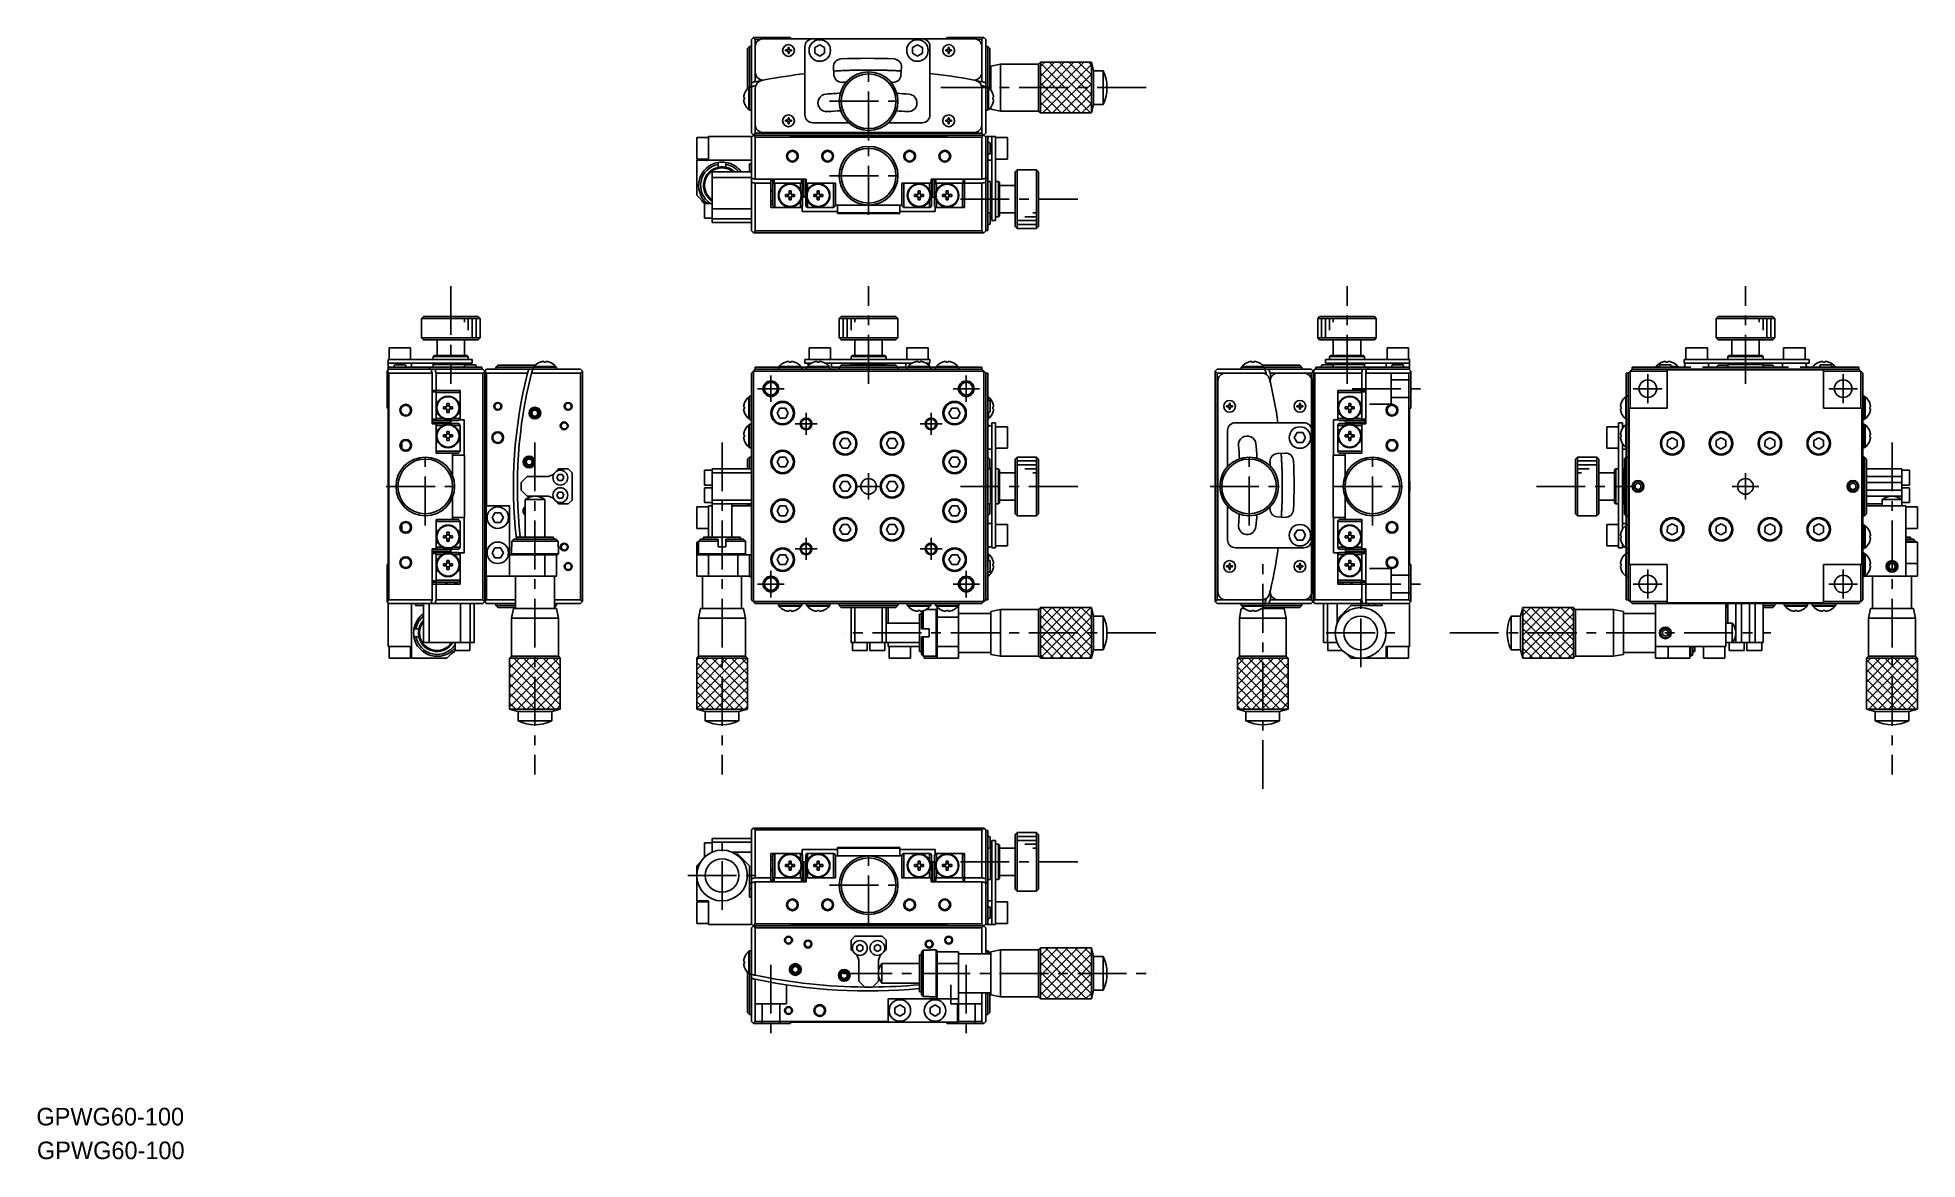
# Model space of a CAD drawing. Extents: x -83 to 398, y -14 to 273.
import ezdxf

# ---------------------------------------------------------------- set-up
doc = ezdxf.new("R2010")
doc.units = 0
doc.header["$LTSCALE"] = 10
doc.linetypes.add('CENTER', pattern=[2, 1.25, -0.25, 0.25, -0.25])
doc.linetypes.add('DASHED', pattern=[3.5, 2, -1.5])
doc.layers.get('0').update_dxf_attribs({"linetype": 'CONTINUOUS'})
doc.layers.add('CENTER', color=1, linetype='CENTER')
doc.styles.get("Standard").update_dxf_attribs({"font": 'FGP教科書体NT-M'})

msp = doc.modelspace()

# ---------------------------------------------------------------- texts
at = {"color": 7}
for p in [(-83.801251, -5.577843), (-83.667557, -14.213333)]:
    msp.add_text('GPWG60-100', height=4.5, dxfattribs=at).set_placement(p)

# ---------------------------------------------------------------- linework, layer by layer
at = {"color": 7, "linetype": 'CONTINUOUS'}
for p, q in [((98.674605, 270.551973), (98.174605, 270.051973)), ((98.174605, 259.771795), (98.174605, 270.051973)), ((98.674605, 270.551973), (98.674605, 260.24197)), ((99.174605, 270.551973), (98.674605, 270.551973)), ((99.174605, 272.351973), (99.674605, 272.851973)), ((99.174605, 261.335197), (99.174605, 272.351973)), ((99.674605, 272.851973), (100.174605, 272.351973)), ((99.674605, 272.851973), (109.174605, 272.851973)), ((101.302826, 272.351973), (100.174605, 272.351973)), ((100.174605, 272.351973), (100.174605, 270.551973)), ((100.174605, 263.989016), (100.174605, 270.551973)), ((102.174605, 272.551973), (114.874605, 272.551973)), ((107.924605, 269.676973), (108.549605, 269.676973)), ((107.924605, 269.426973), (107.924605, 269.676973)), ((108.549605, 269.426973), (107.924605, 269.426973)), ((107.924605, 269.426973), (108.549605, 269.426973)), ((108.549605, 270.301973), (108.799605, 270.301973)), ((108.549605, 269.676973), (108.549605, 270.301973)), ((108.549605, 268.801973), (108.549605, 269.426973)), ((108.799605, 270.301973), (108.799605, 269.676973)), ((108.799605, 269.676973), (108.799605, 270.301973)), ((108.799605, 269.676973), (109.424605, 269.676973)), ((108.799605, 269.426973), (108.799605, 268.801973)), ((109.424605, 269.426973), (108.799605, 269.426973)), ((108.799605, 269.426973), (109.424605, 269.426973)), ((108.799605, 268.801973), (108.799605, 269.426973)), ((109.174605, 272.551973), (109.174605, 272.851973)), ((109.424605, 269.676973), (109.424605, 269.426973)), ((109.424605, 269.426973), (109.424605, 269.676973)), ((112.874605, 253.051973), (112.874605, 270.551973)), ((114.874605, 272.551973), (142.874605, 272.551973)), ((115.424605, 270.273661), (116.674605, 270.995349)), ((115.424605, 268.830285), (115.424605, 270.273661)), ((116.674605, 270.995349), (117.924605, 270.273661)), ((117.924605, 270.273661), (117.924605, 268.830285)), ((140.424605, 270.273661), (141.674605, 270.995349)), ((140.424605, 268.830285), (140.424605, 270.273661)), ((141.674605, 270.995349), (142.924605, 270.273661)), ((142.874605, 272.551973), (156.174605, 272.551973)), ((142.924605, 270.273661), (142.924605, 268.830285)), ((144.874605, 270.551973), (144.874605, 253.051973)), ((148.924605, 269.676973), (149.549605, 269.676973)), ((148.924605, 269.426973), (148.924605, 269.676973)), ((149.549605, 269.426973), (148.924605, 269.426973)), ((148.924605, 269.426973), (149.549605, 269.426973)), ((149.174605, 272.851973), (149.174605, 272.551973)), ((149.174605, 272.851973), (158.674605, 272.851973)), ((149.549605, 270.301973), (149.799605, 270.301973)), ((149.549605, 269.676973), (149.549605, 270.301973)), ((149.549605, 268.801973), (149.549605, 269.426973)), ((149.799605, 270.301973), (149.799605, 269.676973)), ((149.799605, 269.676973), (149.799605, 270.301973)), ((149.799605, 269.676973), (150.424605, 269.676973)), ((149.799605, 269.426973), (149.799605, 268.801973)), ((150.424605, 269.426973), (149.799605, 269.426973)), ((149.799605, 268.801973), (149.799605, 269.426973)), ((149.799605, 269.426973), (150.424605, 269.426973)), ((150.424605, 269.676973), (150.424605, 269.426973)), ((150.424605, 269.426973), (150.424605, 269.676973)), ((158.174605, 272.351973), (157.046385, 272.351973)), ((158.174605, 272.351973), (158.674605, 272.851973)), ((158.174605, 270.551973), (158.174605, 272.351973)), ((158.174605, 270.551973), (158.174605, 263.989016)), ((158.674605, 272.851973), (159.174605, 272.351973)), ((159.174605, 272.351973), (159.174605, 261.335197)), ((159.674605, 270.551973), (159.174605, 270.551973)), ((159.674605, 260.24197), (159.674605, 270.551973)), ((160.174605, 270.051973), (159.674605, 270.551973)), ((160.174605, 270.051973), (160.174605, 259.771795)), ((108.799605, 268.801973), (108.549605, 268.801973)), ((108.549605, 268.801973), (108.799605, 268.801973)), ((116.674605, 268.108598), (115.424605, 268.830285)), ((117.924605, 268.830285), (116.674605, 268.108598)), ((120.298155, 263.275703), (120.176045, 265.272172)), ((137.573165, 265.272172), (137.451056, 263.275703)), ((141.674605, 268.108598), (140.424605, 268.830285)), ((142.924605, 268.830285), (141.674605, 268.108598)), ((149.799605, 268.801973), (149.549605, 268.801973)), ((149.549605, 268.801973), (149.799605, 268.801973)), ((160.424605, 265.051973), (160.174605, 265.051973)), ((162.924604, 266.051969), (160.424605, 265.55197)), ((160.424605, 265.55197), (160.424605, 260.051612)), ((162.924604, 266.051969), (162.924604, 260.051579)), ((172.674609, 266.051969), (162.924604, 266.051969)), ((173.174611, 266.551972), (172.674609, 266.051969)), ((172.674609, 266.051969), (172.674609, 260.051579)), ((173.174611, 266.551972), (173.174611, 260.051546)), ((186.174612, 266.551972), (173.174611, 266.551972)), ((173.174611, 266.551972), (173.174611, 253.551974)), ((186.7641, 264.351973), (186.174612, 266.551972)), ((186.174612, 253.551974), (186.174612, 266.551972)), ((98.51505, 260.091973), (98.51505, 254.391973)), ((98.674605, 260.091973), (98.51505, 260.091973)), ((98.674605, 260.241973), (98.674605, 254.241973)), ((99.174605, 260.241973), (98.674605, 260.241973)), ((98.674605, 260.091973), (98.674605, 254.391973)), ((99.174605, 260.311763), (99.174605, 261.335197)), ((99.174605, 248.351973), (99.174605, 260.311763)), ((100.174605, 263.989016), (100.174605, 261.548363)), ((100.174605, 250.551973), (100.174605, 259.91413)), ((125.747437, 264.509515), (125.745579, 264.496741)), ((126.351861, 264.506418), (126.354235, 264.522648)), ((126.506642, 264.526084), (126.507317, 264.50901)), ((127.106481, 264.518583), (127.105793, 264.535611)), ((127.180167, 264.536559), (127.177731, 264.519787)), ((158.174605, 261.548363), (158.174605, 263.989016)), ((158.174605, 259.91413), (158.174605, 250.551973)), ((159.174605, 261.335197), (159.174605, 260.311763)), ((159.174605, 260.311763), (159.174605, 248.351973)), ((159.674605, 260.241973), (159.174605, 260.241973)), ((159.674605, 260.241973), (159.674605, 254.241973)), ((159.674605, 260.091973), (159.674605, 254.391973)), ((159.83416, 260.091973), (159.674605, 260.091973)), ((159.83416, 260.091973), (159.83416, 254.391973)), ((160.424605, 260.051612), (160.424605, 259.475244)), ((162.924604, 260.051579), (162.924604, 254.051977)), ((172.674609, 260.051579), (172.674609, 254.051977)), ((186.174612, 260.051546), (186.174612, 253.551974)), ((186.7641, 264.351973), (186.7641, 260.051691)), ((189.174611, 264.351973), (186.7641, 264.351973)), ((186.7641, 260.051691), (186.7641, 255.751973)), ((189.174611, 264.351973), (189.174611, 260.051691)), ((189.174611, 260.051691), (189.174611, 255.751973)), ((97.369163, 257.501973), (97.192921, 257.501973)), ((97.192921, 256.981973), (97.369163, 256.981973)), ((97.369163, 258.397081), (97.360866, 258.401128)), ((97.360866, 256.082819), (97.369163, 256.086865)), ((97.369163, 256.981973), (97.369163, 257.501973)), ((160.424605, 255.008702), (160.424605, 254.551976)), ((160.980048, 258.397081), (160.988344, 258.401128)), ((160.980048, 257.501973), (161.15629, 257.501973)), ((160.980048, 256.981973), (160.980048, 257.501973)), ((161.15629, 256.981973), (160.980048, 256.981973)), ((160.988344, 256.082819), (160.980048, 256.086865)), ((186.174612, 253.551974), (186.7641, 255.751973)), ((186.7641, 255.751973), (189.174611, 255.751973)), ((98.51505, 254.391973), (98.674605, 254.391973)), ((98.674605, 254.241973), (99.174605, 254.241973)), ((100.174605, 250.551973), (100.174605, 248.351973)), ((107.924605, 251.676973), (108.549605, 251.676973)), ((107.924605, 251.426973), (107.924605, 251.676973)), ((108.549605, 251.426973), (107.924605, 251.426973)), ((107.924605, 251.426973), (108.549605, 251.426973)), ((108.549605, 252.301973), (108.799605, 252.301973)), ((108.549605, 251.676973), (108.549605, 252.301973)), ((108.549605, 250.801973), (108.549605, 251.426973)), ((108.799605, 250.801973), (108.549605, 250.801973)), ((108.549605, 250.801973), (108.799605, 250.801973)), ((108.799605, 252.301973), (108.799605, 251.676973)), ((108.799605, 251.676973), (108.799605, 252.301973)), ((108.799605, 251.676973), (109.424605, 251.676973)), ((108.799605, 251.426973), (108.799605, 250.801973)), ((109.424605, 251.426973), (108.799605, 251.426973)), ((108.799605, 251.426973), (109.424605, 251.426973)), ((108.799605, 250.801973), (108.799605, 251.426973)), ((109.424605, 251.676973), (109.424605, 251.426973)), ((109.424605, 251.426973), (109.424605, 251.676973)), ((114.874605, 251.051973), (124.075586, 251.051973)), ((124.075586, 251.051973), (114.874605, 251.051973)), ((134.273625, 251.051973), (142.874605, 251.051973)), ((142.874605, 251.051973), (134.273625, 251.051973)), ((148.924605, 251.676973), (149.549605, 251.676973)), ((148.924605, 251.426973), (148.924605, 251.676973)), ((149.549605, 251.426973), (148.924605, 251.426973)), ((148.924605, 251.426973), (149.549605, 251.426973)), ((149.549605, 252.301973), (149.799605, 252.301973)), ((149.549605, 251.676973), (149.549605, 252.301973)), ((149.549605, 250.801973), (149.549605, 251.426973)), ((149.799605, 250.801973), (149.549605, 250.801973)), ((149.549605, 250.801973), (149.799605, 250.801973)), ((149.799605, 252.301973), (149.799605, 251.676973)), ((149.799605, 251.676973), (149.799605, 252.301973)), ((149.799605, 251.676973), (150.424605, 251.676973)), ((149.799605, 251.426973), (149.799605, 250.801973)), ((150.424605, 251.426973), (149.799605, 251.426973)), ((149.799605, 250.801973), (149.799605, 251.426973)), ((149.799605, 251.426973), (150.424605, 251.426973)), ((150.424605, 251.676973), (150.424605, 251.426973)), ((150.424605, 251.426973), (150.424605, 251.676973)), ((158.174605, 248.351973), (158.174605, 250.551973)), ((159.174605, 254.241973), (159.674605, 254.241973)), ((159.674605, 254.391973), (159.83416, 254.391973)), ((160.424605, 254.551976), (162.924604, 254.051977)), ((162.924604, 254.051977), (172.674609, 254.051977)), ((172.674609, 254.051977), (173.174611, 253.551974)), ((173.174611, 253.551974), (186.174612, 253.551974)), ((85.174605, 247.251973), (85.174605, 244.501973)), ((88.174605, 247.251973), (85.174605, 247.251973)), ((88.174605, 241.501973), (88.174605, 247.501973)), ((88.174605, 247.501973), (99.174605, 247.501973)), ((99.674605, 247.851973), (99.174605, 248.351973)), ((99.174605, 247.351973), (99.674605, 247.851973)), ((99.174605, 247.501973), (99.174605, 247.351973)), ((99.174605, 236.867025), (99.174605, 247.351973)), ((100.174605, 248.351973), (99.674605, 247.851973)), ((99.674605, 247.851973), (100.174605, 247.351973)), ((99.674605, 247.851973), (109.174605, 247.851973)), ((109.174605, 247.851973), (99.674605, 247.851973)), ((100.174605, 248.351973), (158.174605, 248.351973)), ((158.174605, 247.351973), (100.174605, 247.351973)), ((100.174605, 247.351973), (100.174605, 236.607651)), ((156.174605, 248.551973), (102.174605, 248.551973)), ((109.174605, 247.551973), (109.174605, 247.851973)), ((149.174605, 247.851973), (109.174605, 247.851973)), ((149.174605, 247.551973), (109.174605, 247.551973)), ((149.174605, 247.851973), (149.174605, 247.551973)), ((149.174605, 247.851973), (158.674605, 247.851973)), ((158.674605, 247.851973), (149.174605, 247.851973)), ((158.674605, 247.851973), (158.174605, 248.351973)), ((158.174605, 247.351973), (158.674605, 247.851973)), ((158.174605, 236.607651), (158.174605, 247.351973)), ((159.174605, 248.351973), (158.674605, 247.851973)), ((158.674605, 247.851973), (159.174605, 247.351973)), ((159.174605, 247.501973), (159.674605, 247.501973)), ((159.174605, 247.351973), (159.174605, 247.501973)), ((159.174605, 247.351973), (159.174605, 245.501973)), ((159.174605, 245.501973), (159.174605, 238.898479)), ((159.174605, 245.501973), (159.174605, 238.898479)), ((159.674605, 247.501973), (159.674605, 245.501973)), ((160.674605, 247.501973), (159.674605, 247.501973)), ((159.674605, 245.301973), (159.674605, 245.501973)), ((160.024605, 246.001973), (159.924605, 246.001973)), ((160.274605, 245.751973), (160.274605, 244.501973)), ((160.674605, 245.501973), (160.674605, 247.501973)), ((160.674605, 247.501973), (161.674605, 247.501973)), ((160.674605, 245.501973), (160.674605, 228.001973)), ((161.674605, 247.501973), (161.674605, 245.501973)), ((164.674605, 247.251973), (161.674605, 247.251973)), ((161.674605, 228.001973), (161.674605, 245.501973)), ((164.674605, 244.501973), (164.674605, 247.251973)), ((85.174605, 244.501973), (85.174605, 241.751973)), ((85.174605, 241.751973), (88.174605, 241.751973)), ((85.174605, 241.501973), (85.174605, 232.501973)), ((85.174605, 241.501973), (88.174605, 241.501973)), ((99.174605, 241.501973), (88.174605, 241.501973)), ((90.674605, 240.918053), (90.674605, 240.4103)), ((92.674605, 240.4103), (92.674605, 240.918053)), ((159.674605, 243.701973), (159.674605, 245.301973)), ((159.674605, 238.898479), (159.674605, 243.701973)), ((159.674605, 241.501973), (160.674605, 241.501973)), ((159.924605, 243.001973), (160.024605, 243.001973)), ((160.274605, 245.251973), (160.274605, 244.626973)), ((160.274605, 244.626973), (160.274605, 244.376973)), ((160.274605, 244.501973), (160.274605, 243.251973)), ((160.274605, 244.376973), (160.274605, 243.751973)), ((161.674605, 241.751973), (164.674605, 241.751973)), ((164.674605, 241.751973), (164.674605, 244.501973)), ((89.174605, 238.501973), (99.174605, 238.501973)), ((89.174605, 237.001973), (89.174605, 238.501973)), ((99.174605, 237.001973), (89.174605, 237.001973)), ((89.174605, 232.171973), (89.174605, 237.001973)), ((90.674605, 240.4103), (90.674605, 239.645517)), ((92.674605, 239.645517), (92.674605, 240.4103)), ((99.174605, 240.501973), (98.674605, 240.501973)), ((98.674605, 240.501973), (98.674605, 238.501973)), ((99.174605, 235.834814), (99.174605, 236.867025)), ((99.174605, 223.351973), (99.174605, 235.834814)), ((100.174605, 236.607651), (113.174605, 236.607651)), ((104.174605, 235.573062), (104.174605, 236.607651)), ((104.424605, 236.251973), (104.174605, 236.501973)), ((104.674605, 236.001973), (104.424605, 236.251973)), ((104.674605, 235.394989), (104.674605, 236.607651)), ((104.974605, 236.607651), (104.974605, 235.626171)), ((111.974605, 235.626171), (111.974605, 236.607651)), ((112.274605, 236.607651), (112.274605, 235.394989)), ((112.389689, 236.607651), (112.274605, 236.492291)), ((112.313802, 235.960418), (112.274605, 235.924185)), ((112.274605, 235.80955), (112.315725, 235.853222)), ((112.350989, 235.994301), (112.313802, 235.960418)), ((112.315725, 235.853222), (112.354614, 235.895068)), ((112.385926, 236.025615), (112.350989, 235.994301)), ((112.354614, 235.895068), (112.390994, 235.93479)), ((112.418386, 236.054157), (112.385926, 236.025615)), ((112.390994, 235.93479), (112.424605, 235.972104)), ((112.424605, 236.607651), (112.424605, 232.00685)), ((112.424605, 236.589259), (112.424605, 236.224086)), ((112.424605, 236.224086), (112.424605, 233.265702)), ((112.924606, 232.00685), (112.924605, 236.607651)), ((112.924606, 236.594443), (112.958207, 236.563383)), ((112.958206, 236.505729), (112.924606, 236.541547)), ((113.074605, 235.94178), (112.924606, 236.091821)), ((112.994574, 236.467364), (112.958206, 236.505729)), ((112.958207, 236.563383), (112.994576, 236.529362)), ((113.033449, 236.426725), (112.994574, 236.467364)), ((112.994576, 236.529362), (113.033453, 236.492624)), ((113.074553, 236.384103), (113.033449, 236.426725)), ((113.033453, 236.492624), (113.074558, 236.453433)), ((113.074605, 236.607651), (113.074605, 235.394989)), ((113.174605, 236.607651), (113.174605, 235.573062)), ((145.174605, 236.607651), (158.174605, 236.607651)), ((145.174605, 235.573062), (145.174605, 236.607651)), ((145.274605, 236.607651), (145.274605, 235.394989)), ((145.424605, 236.091821), (145.274605, 235.94178)), ((145.315748, 236.492615), (145.274638, 236.453419)), ((145.274638, 236.384083), (145.315748, 236.42671)), ((145.354628, 236.529356), (145.315748, 236.492615)), ((145.315748, 236.42671), (145.354628, 236.467354)), ((145.391, 236.56338), (145.354628, 236.529356)), ((145.354628, 236.467354), (145.391, 236.505725)), ((145.424605, 236.594443), (145.391, 236.56338)), ((145.391, 236.505725), (145.424605, 236.541547)), ((145.424605, 232.00685), (145.424605, 236.607651)), ((145.924605, 236.607651), (145.924605, 232.00685)), ((145.924605, 236.607651), (145.924605, 236.059554)), ((145.924605, 236.059554), (145.924605, 236.589259)), ((145.924605, 236.589259), (145.924605, 236.224086)), ((145.924605, 236.224086), (145.924605, 233.265702)), ((145.924605, 236.059554), (145.958217, 236.03011)), ((145.958217, 235.93479), (145.924605, 235.972104)), ((145.958217, 236.03011), (145.994597, 235.997575)), ((145.994597, 235.895068), (145.958217, 235.93479)), ((146.074605, 236.492291), (145.959522, 236.607651)), ((145.994597, 235.997575), (146.033486, 235.962182)), ((146.033486, 235.853222), (145.994597, 235.895068)), ((146.033486, 235.962182), (146.074605, 235.924185)), ((146.074605, 235.80955), (146.033486, 235.853222)), ((146.074605, 236.607651), (146.074605, 235.394989)), ((146.374605, 235.626171), (146.374605, 236.607651)), ((153.374605, 236.607651), (153.374605, 235.626171)), ((153.674605, 235.573062), (153.674605, 236.607651)), ((159.174605, 238.898479), (159.174605, 236.867025)), ((159.174605, 236.898479), (159.674605, 236.898479)), ((159.174605, 235.925556), (159.174605, 236.731578)), ((159.174605, 235.834814), (159.174605, 235.925556)), ((159.174605, 235.925556), (159.174605, 235.834814)), ((159.174605, 234.787482), (159.174605, 235.834814)), ((159.174605, 235.834814), (159.174605, 234.787482)), ((159.674605, 238.898479), (159.674605, 236.898479)), ((159.674605, 236.898479), (159.674605, 236.731578)), ((159.674605, 236.731578), (159.674605, 234.787482)), ((160.374605, 236.001973), (159.674605, 236.001973)), ((160.374605, 231.501973), (160.374605, 236.001973)), ((160.674605, 235.701973), (160.374605, 236.001973)), ((162.374605, 236.001973), (161.674605, 236.001973)), ((162.374605, 231.501973), (162.374605, 236.001973)), ((162.674605, 235.701973), (162.374605, 236.001973)), ((167.174605, 239.001973), (166.674605, 238.501973)), ((166.674605, 231.501973), (166.674605, 238.501973)), ((167.174605, 239.001973), (167.174605, 231.501973)), ((172.174605, 239.001973), (167.174605, 239.001973)), ((172.174605, 231.501973), (172.174605, 239.001973)), ((172.674605, 238.501973), (172.174605, 239.001973)), ((172.674605, 238.501973), (172.674605, 231.501973)), ((85.174605, 232.501973), (87.274605, 230.401973)), ((89.174605, 232.171973), (89.174605, 229.009696)), ((100.174605, 235.573062), (100.174605, 223.351973)), ((104.174605, 235.573062), (100.174605, 235.573062)), ((104.174605, 229.351632), (104.174605, 235.573062)), ((104.174605, 233.501973), (104.424605, 233.751973)), ((104.674605, 233.501973), (104.174605, 233.501973)), ((104.67467, 230.989924), (104.174605, 231.00673)), ((104.424605, 233.751973), (104.674605, 234.001973)), ((104.974605, 235.626171), (104.674605, 235.394989)), ((104.674605, 229.802676), (104.674605, 235.394989)), ((105.174605, 235.573062), (105.174605, 229.351632)), ((111.774605, 235.573062), (105.174605, 235.573062)), ((107.919497, 232.721973), (108.814605, 232.721973)), ((107.919497, 232.201973), (107.919497, 232.721973)), ((108.814605, 232.201973), (107.919497, 232.201973)), ((107.919497, 232.201973), (108.556204, 232.201973)), ((108.556204, 232.201973), (108.556204, 232.721973)), ((108.814605, 232.201973), (108.556204, 232.201973)), ((108.814605, 233.617081), (109.334605, 233.617081)), ((108.814605, 232.721973), (108.814605, 233.617081)), ((108.814605, 232.980374), (109.334605, 232.980374)), ((108.814605, 231.306865), (108.814605, 232.201973)), ((109.334605, 231.943572), (108.814605, 231.943572)), ((109.334605, 231.306865), (108.814605, 231.306865)), ((109.334605, 233.617081), (109.334605, 232.721973)), ((109.334605, 232.721973), (110.229713, 232.721973)), ((109.334605, 232.201973), (109.334605, 231.306865)), ((110.229713, 232.201973), (109.334605, 232.201973)), ((109.593006, 232.201973), (109.334605, 232.201973)), ((109.593006, 232.721973), (109.593006, 232.201973)), ((110.229713, 232.201973), (109.593006, 232.201973)), ((110.229713, 232.721973), (110.229713, 232.201973)), ((111.774605, 233.769643), (111.774605, 235.573062)), ((111.774605, 229.351632), (111.774605, 231.154304)), ((111.968319, 233.251852), (112.274605, 233.651217)), ((112.274605, 235.394989), (111.974605, 235.626171)), ((112.274605, 231.55059), (111.991853, 231.76654)), ((112.274605, 235.394989), (112.274605, 233.651217)), ((112.274605, 233.913182), (112.424605, 233.76314)), ((112.274605, 233.651217), (112.274605, 231.55059)), ((112.424605, 232.501973), (112.274605, 232.501973)), ((112.274605, 231.55059), (112.274605, 229.802676)), ((112.274662, 233.388387), (112.424674, 233.283935)), ((112.424605, 233.76314), (112.424605, 233.225869)), ((112.424605, 232.00685), (112.424605, 233.76314)), ((112.424605, 233.630875), (112.424605, 233.76314)), ((112.424605, 233.468677), (112.424605, 233.76314)), ((112.424605, 233.76314), (112.424605, 233.468677)), ((112.424605, 232.501973), (112.424605, 233.76314)), ((112.424605, 233.265702), (112.424605, 233.630875)), ((112.424605, 232.813804), (112.424605, 233.284148)), ((112.424605, 232.501973), (112.424605, 233.284148)), ((112.424605, 233.225869), (112.424605, 232.813804)), ((112.424605, 232.00685), (112.924606, 232.00685)), ((112.958217, 233.824852), (112.924606, 233.795408)), ((112.924606, 233.344276), (113.074605, 233.489221)), ((113.074605, 232.501973), (112.924606, 232.501973)), ((112.994597, 233.857387), (112.958217, 233.824852)), ((113.033486, 233.892779), (112.994597, 233.857387)), ((113.074605, 233.930777), (113.033486, 233.892779)), ((113.074605, 235.394989), (113.305674, 235.573094)), ((113.074605, 235.394989), (113.074605, 233.651217)), ((113.074605, 233.651217), (113.074605, 231.55059)), ((113.380892, 233.251852), (113.074605, 233.651217)), ((113.074605, 231.55059), (113.357358, 231.76654)), ((113.074605, 231.55059), (113.074605, 229.802676)), ((113.174605, 235.573062), (113.574605, 235.573062)), ((113.574605, 233.769643), (113.574605, 235.573062)), ((113.574605, 235.573062), (120.174605, 235.573062)), ((113.574605, 235.573062), (120.174605, 235.573062)), ((113.574605, 229.351632), (113.574605, 231.154304)), ((115.119497, 232.721973), (116.014605, 232.721973)), ((115.119497, 232.201973), (115.119497, 232.721973)), ((116.014605, 232.201973), (115.119497, 232.201973)), ((115.119497, 232.201973), (115.756204, 232.201973)), ((115.756204, 232.201973), (115.756204, 232.721973)), ((116.014605, 232.201973), (115.756204, 232.201973)), ((116.014605, 233.617081), (116.534605, 233.617081)), ((116.014605, 232.721973), (116.014605, 233.617081)), ((116.014605, 232.980374), (116.534605, 232.980374)), ((116.014605, 231.306865), (116.014605, 232.201973)), ((116.534605, 231.943572), (116.014605, 231.943572)), ((116.534605, 231.306865), (116.014605, 231.306865)), ((116.534605, 233.617081), (116.534605, 232.721973)), ((116.534605, 232.721973), (117.429713, 232.721973)), ((116.534605, 232.201973), (116.534605, 231.306865)), ((117.429713, 232.201973), (116.534605, 232.201973)), ((116.793006, 232.201973), (116.534605, 232.201973)), ((116.793006, 232.721973), (116.793006, 232.201973)), ((117.429713, 232.201973), (116.793006, 232.201973)), ((117.429713, 232.721973), (117.429713, 232.201973)), ((120.174605, 235.573062), (120.174605, 229.351632)), ((120.174605, 235.573062), (120.674605, 235.573062)), ((120.443537, 235.573094), (120.674605, 235.394989)), ((120.674605, 235.573062), (120.674605, 230.001973)), ((137.905674, 235.573094), (137.674605, 235.394989)), ((137.674605, 235.573062), (138.174605, 235.573062)), ((137.674605, 230.001973), (137.674605, 235.573062)), ((138.174605, 235.573062), (138.174605, 229.351632)), ((144.774605, 235.573062), (138.174605, 235.573062)), ((138.174605, 235.573062), (144.774605, 235.573062)), ((141.814605, 232.721973), (140.919497, 232.721973)), ((140.919497, 232.721973), (140.919497, 232.201973)), ((140.919497, 232.201973), (141.814605, 232.201973)), ((140.919497, 232.201973), (141.556204, 232.201973)), ((141.556204, 232.721973), (141.556204, 232.201973)), ((141.556204, 232.201973), (141.814605, 232.201973)), ((142.334605, 233.617081), (141.814605, 233.617081)), ((141.814605, 233.617081), (141.814605, 232.721973)), ((142.334605, 232.980374), (141.814605, 232.980374)), ((141.814605, 232.201973), (141.814605, 231.306865)), ((141.814605, 231.943572), (142.334605, 231.943572)), ((141.814605, 231.306865), (142.334605, 231.306865)), ((142.334605, 232.721973), (142.334605, 233.617081)), ((143.229713, 232.721973), (142.334605, 232.721973)), ((142.334605, 231.306865), (142.334605, 232.201973)), ((142.334605, 232.201973), (143.229713, 232.201973)), ((142.334605, 232.201973), (142.593006, 232.201973)), ((142.593006, 232.201973), (142.593006, 232.721973)), ((143.229713, 232.201973), (142.593006, 232.201973)), ((143.229713, 232.201973), (143.229713, 232.721973)), ((144.774605, 233.769643), (144.774605, 235.573062)), ((144.774605, 235.573062), (145.174605, 235.573062)), ((144.774605, 229.351632), (144.774605, 231.154304)), ((144.968319, 233.251852), (145.274605, 233.651217)), ((145.274605, 231.55059), (144.991853, 231.76654)), ((145.274605, 235.394989), (145.043537, 235.573094)), ((145.274605, 235.394989), (145.274605, 233.651217)), ((145.274605, 233.930777), (145.315724, 233.892779)), ((145.274605, 233.651217), (145.274605, 231.55059)), ((145.274605, 233.489221), (145.424605, 233.344276)), ((145.424605, 232.501973), (145.274605, 232.501973)), ((145.274605, 231.55059), (145.274605, 229.802676)), ((145.315724, 233.892779), (145.354613, 233.857387)), ((145.354613, 233.857387), (145.390993, 233.824852)), ((145.390993, 233.824852), (145.424605, 233.795408)), ((145.924605, 232.00685), (145.424605, 232.00685)), ((145.924537, 233.283935), (146.074557, 233.388393)), ((145.924605, 233.76314), (146.074605, 233.913182)), ((145.924605, 233.76314), (145.924605, 233.225869)), ((145.924605, 232.00685), (145.924605, 233.76314)), ((145.924605, 233.630875), (145.924605, 233.76314)), ((145.924605, 233.76314), (145.924605, 233.468677)), ((145.924605, 233.468677), (145.924605, 233.76314)), ((145.924605, 232.501973), (145.924605, 233.76314)), ((145.924605, 233.265702), (145.924605, 233.630875)), ((145.924605, 232.813804), (145.924605, 233.284153)), ((145.924605, 232.501973), (145.924605, 233.284153)), ((145.924605, 233.225869), (145.924605, 232.813804)), ((146.074605, 232.501973), (145.924605, 232.501973)), ((146.074605, 235.394989), (146.374605, 235.626171)), ((146.074605, 235.394989), (146.074605, 233.651217)), ((146.380892, 233.251852), (146.074605, 233.651217)), ((146.074605, 233.651217), (146.074605, 231.55059)), ((146.074605, 231.55059), (146.357358, 231.76654)), ((146.074605, 231.55059), (146.074605, 229.802676)), ((146.574605, 233.769643), (146.574605, 235.573062)), ((146.574605, 235.573062), (153.174605, 235.573062)), ((146.574605, 229.351632), (146.574605, 231.154304)), ((149.014605, 232.721973), (148.119497, 232.721973)), ((148.119497, 232.721973), (148.119497, 232.201973)), ((148.119497, 232.201973), (149.014605, 232.201973)), ((148.119497, 232.201973), (148.756204, 232.201973)), ((148.756204, 232.721973), (148.756204, 232.201973)), ((148.756204, 232.201973), (149.014605, 232.201973)), ((149.534605, 233.617081), (149.014605, 233.617081)), ((149.014605, 233.617081), (149.014605, 232.721973)), ((149.534605, 232.980374), (149.014605, 232.980374)), ((149.014605, 232.201973), (149.014605, 231.306865)), ((149.014605, 231.943572), (149.534605, 231.943572)), ((149.014605, 231.306865), (149.534605, 231.306865)), ((149.534605, 232.721973), (149.534605, 233.617081)), ((150.429713, 232.721973), (149.534605, 232.721973)), ((149.534605, 231.306865), (149.534605, 232.201973)), ((149.534605, 232.201973), (150.429713, 232.201973)), ((149.534605, 232.201973), (149.793006, 232.201973)), ((149.793006, 232.201973), (149.793006, 232.721973)), ((150.429713, 232.201973), (149.793006, 232.201973)), ((150.429713, 232.201973), (150.429713, 232.721973)), ((153.174605, 235.573062), (153.174605, 229.351632)), ((153.374605, 235.626171), (153.674605, 235.394989)), ((153.674605, 235.573062), (153.674605, 229.351632)), ((158.174605, 235.573062), (153.674605, 235.573062)), ((158.174605, 223.351973), (158.174605, 235.573062)), ((159.174605, 234.787482), (159.174605, 225.501973)), ((159.174605, 234.787482), (159.174605, 225.501973)), ((159.674605, 227.301973), (159.674605, 234.787482)), ((160.374605, 227.001973), (160.374605, 231.501973)), ((162.374605, 227.001973), (162.374605, 231.501973)), ((162.674605, 235.701973), (162.674605, 231.501973)), ((166.674605, 235.001973), (162.674605, 235.001973)), ((162.674605, 231.501973), (162.674605, 227.301973)), ((166.674605, 224.501973), (166.674605, 231.501973)), ((167.174605, 231.501973), (167.174605, 224.001973)), ((172.174605, 224.001973), (172.174605, 231.501973)), ((172.674605, 231.501973), (172.674605, 224.501973)), ((87.174605, 230.401973), (87.174605, 228.501973)), ((89.174605, 230.401973), (87.174605, 230.401973)), ((87.174605, 228.501973), (87.174605, 226.601973)), ((87.174605, 226.601973), (89.174605, 226.601973)), ((89.174605, 229.009696), (89.174605, 230.401973)), ((99.174605, 229.009696), (89.174605, 229.009696)), ((89.174605, 229.009696), (89.174605, 226.501973)), ((89.174605, 225.501973), (89.174605, 226.501973)), ((89.174605, 226.501973), (99.174605, 226.501973)), ((104.174605, 230.240154), (104.674721, 230.259414)), ((105.174605, 229.351632), (104.174605, 229.351632)), ((104.674605, 229.802676), (104.974605, 229.407847)), ((111.774605, 229.351632), (105.174605, 229.351632)), ((111.774605, 229.351632), (105.174605, 229.351632)), ((112.174605, 229.351632), (111.774605, 229.351632)), ((111.974605, 229.407847), (112.274605, 229.802676)), ((112.174605, 229.351632), (112.174605, 229.696574)), ((112.174605, 228.312229), (112.174605, 229.351632)), ((121.174605, 228.312229), (112.174605, 228.312229)), ((113.374605, 229.407847), (113.074605, 229.802676)), ((113.574605, 229.351632), (120.174605, 229.351632)), ((120.674605, 229.802676), (120.374605, 229.407847)), ((120.674605, 229.802676), (120.674605, 230.001973)), ((120.674605, 230.001973), (120.674605, 229.802676)), ((120.674605, 230.001973), (129.174605, 230.001973)), ((121.174605, 228.312229), (121.174605, 230.001973)), ((121.174605, 227.79224), (121.174605, 228.312229)), ((137.174605, 228.001973), (121.174605, 228.001973)), ((137.174605, 227.79224), (121.174605, 227.79224)), ((129.174605, 230.001973), (137.674605, 230.001973)), ((137.174605, 228.312229), (137.174605, 230.001973)), ((137.174605, 228.312229), (137.174605, 227.79224)), ((146.174605, 228.312229), (137.174605, 228.312229)), ((137.674605, 229.802676), (137.674605, 230.001973)), ((137.674605, 230.001973), (137.674605, 229.802676)), ((137.674605, 229.802676), (137.974605, 229.407847)), ((144.774605, 229.351632), (138.174605, 229.351632)), ((144.974605, 229.407847), (145.274605, 229.802676)), ((146.374605, 229.407847), (146.074605, 229.802676)), ((146.174605, 229.351632), (146.174605, 229.696574)), ((146.174605, 229.351632), (146.174605, 228.312229)), ((146.574605, 229.351632), (146.174605, 229.351632)), ((146.574605, 229.351632), (153.174605, 229.351632)), ((153.174605, 229.351632), (146.574605, 229.351632)), ((153.674605, 229.351632), (153.174605, 229.351632)), ((153.674605, 229.802676), (153.374605, 229.407847)), ((159.674605, 225.701973), (159.674605, 227.301973)), ((160.024605, 228.001973), (159.924605, 228.001973)), ((160.274605, 227.751973), (160.274605, 226.501973)), ((160.274605, 227.251973), (160.274605, 226.626973)), ((160.274605, 227.001973), (160.374605, 227.001973)), ((160.274605, 226.626973), (160.274605, 226.376973)), ((160.274605, 226.501973), (160.274605, 225.251973)), ((160.274605, 226.376973), (160.274605, 225.751973)), ((160.374605, 227.001973), (160.674605, 227.301973)), ((160.674605, 226.001973), (160.674605, 228.001973)), ((161.674605, 228.001973), (161.674605, 226.001973)), ((161.674605, 227.001973), (162.374605, 227.001973)), ((162.374605, 227.001973), (162.674605, 227.301973)), ((162.674605, 228.001973), (166.674605, 228.001973)), ((99.174605, 225.501973), (89.174605, 225.501973)), ((99.674605, 222.851973), (99.174605, 223.351973)), ((100.174605, 223.351973), (99.674605, 222.851973)), ((158.674605, 222.851973), (99.674605, 222.851973)), ((100.174605, 223.351973), (158.174605, 223.351973)), ((158.674605, 222.851973), (158.174605, 223.351973)), ((159.174605, 223.351973), (158.674605, 222.851973)), ((159.174605, 225.501973), (159.174605, 223.351973)), ((159.674605, 223.501973), (159.174605, 223.501973)), ((159.674605, 225.501973), (159.674605, 225.701973)), ((159.674605, 225.501973), (159.674605, 223.501973)), ((159.924605, 225.001973), (160.024605, 225.001973)), ((161.674605, 226.001973), (160.674605, 226.001973)), ((166.674605, 224.501973), (167.174605, 224.001973)), ((167.174605, 224.001973), (172.174605, 224.001973)), ((172.174605, 224.001973), (172.674605, 224.501973)), ((15.22443, 201.485156), (14.72443, 200.985156)), ((22.22443, 200.985156), (14.72443, 200.985156)), ((14.72443, 200.985156), (14.72443, 195.985156)), ((15.22443, 201.485156), (22.22443, 201.485156)), ((22.22443, 201.485156), (29.22443, 201.485156)), ((29.72443, 200.985156), (22.22443, 200.985156)), ((29.72443, 200.985156), (29.22443, 201.485156)), ((29.72443, 195.985156), (29.72443, 200.985156)), ((122.174605, 201.485156), (121.674605, 200.985156)), ((136.674605, 200.985156), (121.674605, 200.985156)), ((121.674605, 200.985156), (121.674605, 195.985156)), ((122.174605, 201.485156), (136.174605, 201.485156)), ((136.674605, 200.985156), (136.174605, 201.485156)), ((136.674605, 195.985156), (136.674605, 200.985156)), ((244.599761, 201.485156), (244.099761, 200.985156)), ((259.099761, 200.985156), (244.099761, 200.985156)), ((244.099761, 200.985156), (244.099761, 195.985156)), ((244.599761, 201.485156), (258.599761, 201.485156)), ((259.099761, 200.985156), (258.599761, 201.485156)), ((259.099761, 195.985156), (259.099761, 200.985156)), ((346.574911, 201.485156), (346.074911, 200.985156)), ((361.074911, 200.985156), (346.074911, 200.985156)), ((346.074911, 200.985156), (346.074911, 195.985156)), ((346.574911, 201.485156), (360.574911, 201.485156)), ((361.074911, 200.985156), (360.574911, 201.485156)), ((361.074911, 195.985156), (361.074911, 200.985156)), ((9.22443, 193.485156), (6.47443, 193.485156)), ((6.47443, 193.485156), (6.47443, 190.485156)), ((11.97443, 193.485156), (9.22443, 193.485156)), ((11.97443, 190.485156), (11.97443, 193.485156)), ((14.72443, 195.985156), (22.22443, 195.985156)), ((14.72443, 195.985156), (15.22443, 195.485156)), ((22.22443, 195.485156), (15.22443, 195.485156)), ((18.72443, 195.485156), (18.72443, 191.485156)), ((22.22443, 195.985156), (29.72443, 195.985156)), ((29.22443, 195.485156), (22.22443, 195.485156)), ((25.72443, 191.485156), (25.72443, 195.485156)), ((29.22443, 195.485156), (29.72443, 195.985156)), ((119.424605, 193.485156), (113.924605, 193.485156)), ((113.924605, 193.485156), (113.924605, 190.485156)), ((119.424605, 190.485156), (119.424605, 193.485156)), ((121.674605, 195.985156), (136.674605, 195.985156)), ((121.674605, 195.985156), (122.174605, 195.485156)), ((136.174605, 195.485156), (122.174605, 195.485156)), ((125.674605, 195.485156), (125.674605, 191.485156)), ((132.674605, 191.485156), (132.674605, 195.485156)), ((136.174605, 195.485156), (136.674605, 195.985156)), ((144.424605, 193.485156), (138.924605, 193.485156)), ((138.924605, 193.485156), (138.924605, 190.485156)), ((144.424605, 190.485156), (144.424605, 193.485156)), ((244.099761, 195.985156), (259.099761, 195.985156)), ((244.099761, 195.985156), (244.599761, 195.485156)), ((258.599761, 195.485156), (244.599761, 195.485156)), ((248.099761, 195.485156), (248.099761, 191.485156)), ((255.099761, 191.485156), (255.099761, 195.485156)), ((258.599761, 195.485156), (259.099761, 195.985156)), ((267.349761, 193.485156), (261.849761, 193.485156)), ((261.849761, 193.485156), (261.849761, 190.485156)), ((267.349761, 190.485156), (267.349761, 193.485156)), ((343.824911, 193.485156), (338.324911, 193.485156)), ((338.324911, 193.485156), (338.324911, 190.485156)), ((343.824911, 190.485156), (343.824911, 193.485156)), ((346.074911, 195.985156), (361.074911, 195.985156)), ((346.074911, 195.985156), (346.574911, 195.485156)), ((360.574911, 195.485156), (346.574911, 195.485156)), ((350.074911, 195.485156), (350.074911, 191.485156)), ((357.074911, 191.485156), (357.074911, 195.485156)), ((360.574911, 195.485156), (361.074911, 195.985156)), ((368.824911, 193.485156), (363.324911, 193.485156)), ((363.324911, 193.485156), (363.324911, 190.485156)), ((368.824911, 190.485156), (368.824911, 193.485156)), ((5.92443, 187.485156), (6.42443, 187.985156)), ((6.22443, 189.485156), (6.22443, 190.485156)), ((6.22443, 190.485156), (8.22443, 190.485156)), ((8.22443, 189.485156), (6.22443, 189.485156)), ((6.22443, 189.485156), (6.22443, 188.485156)), ((6.22443, 187.985156), (6.22443, 188.485156)), ((6.22443, 188.485156), (8.22443, 188.485156)), ((6.42443, 187.985156), (6.22443, 187.985156)), ((6.42443, 187.985156), (8.22443, 187.985156)), ((7.72443, 188.835156), (7.72443, 188.735156)), ((7.97443, 189.085156), (9.22443, 189.085156)), ((25.72443, 190.485156), (8.22443, 190.485156)), ((8.22443, 189.485156), (25.72443, 189.485156)), ((8.42443, 188.485156), (8.22443, 188.485156)), ((8.22443, 187.985156), (14.787387, 187.985156)), ((8.22443, 187.985156), (14.787387, 187.985156)), ((10.02443, 188.485156), (8.42443, 188.485156)), ((8.47443, 189.085156), (9.09943, 189.085156)), ((9.09943, 189.085156), (9.34943, 189.085156)), ((9.22443, 189.085156), (10.47443, 189.085156)), ((9.34943, 189.085156), (9.97443, 189.085156)), ((14.787387, 188.485156), (10.02443, 188.485156)), ((10.72443, 188.735156), (10.72443, 188.835156)), ((12.22443, 188.485156), (12.22443, 189.485156)), ((14.787387, 188.485156), (16.787387, 188.485156)), ((14.787387, 187.985156), (17.22804, 187.985156)), ((16.787387, 188.485156), (16.900091, 188.485156)), ((16.787387, 187.985156), (16.787387, 188.485156)), ((16.900091, 188.485156), (18.862273, 188.485156)), ((18.22816, 187.985156), (17.22804, 187.985156)), ((18.02443, 191.485156), (17.72443, 191.185156)), ((22.22443, 191.185156), (17.72443, 191.185156)), ((17.72443, 191.185156), (17.72443, 190.485156)), ((18.02443, 189.485156), (17.72443, 189.185156)), ((22.22443, 189.185156), (17.72443, 189.185156)), ((17.72443, 189.185156), (17.72443, 188.485156)), ((18.02443, 191.485156), (22.22443, 191.485156)), ((18.862273, 187.985156), (18.22816, 187.985156)), ((18.22816, 187.985156), (18.249887, 187.985156)), ((18.249887, 187.985156), (18.862273, 187.985156)), ((26.42443, 188.485156), (18.862273, 188.485156)), ((18.862273, 187.985156), (28.22443, 187.985156)), ((18.862273, 187.985156), (28.22443, 187.985156)), ((22.22443, 191.485156), (26.42443, 191.485156)), ((26.72443, 191.185156), (22.22443, 191.185156)), ((26.72443, 189.185156), (22.22443, 189.185156)), ((25.72443, 190.485156), (27.72443, 190.485156)), ((27.72443, 189.485156), (25.72443, 189.485156)), ((25.72443, 188.835156), (25.72443, 188.735156)), ((25.97443, 189.085156), (27.22443, 189.085156)), ((26.72443, 191.185156), (26.42443, 191.485156)), ((26.72443, 189.185156), (26.42443, 189.485156)), ((28.02443, 188.485156), (26.42443, 188.485156)), ((26.47443, 189.085156), (27.09943, 189.085156)), ((26.72443, 190.485156), (26.72443, 191.185156)), ((26.72443, 189.085156), (26.72443, 189.185156)), ((27.09943, 189.085156), (27.34943, 189.085156)), ((27.22443, 189.085156), (28.47443, 189.085156)), ((27.34943, 189.085156), (27.97443, 189.085156)), ((27.72443, 190.485156), (27.72443, 189.485156)), ((28.22443, 188.485156), (28.02443, 188.485156)), ((28.22443, 188.485156), (30.22443, 188.485156)), ((28.22443, 187.985156), (30.42443, 187.985156)), ((28.72443, 188.735156), (28.72443, 188.835156)), ((30.22443, 188.485156), (30.22443, 187.985156)), ((30.42443, 187.985156), (30.92443, 187.485156)), ((30.92443, 187.485156), (31.42443, 187.985156)), ((31.42443, 187.985156), (42.168752, 187.985156)), ((34.27443, 188.985156), (33.77443, 188.485156)), ((43.314433, 188.485156), (33.77443, 188.485156)), ((33.77443, 188.485156), (33.77443, 187.985156)), ((34.27443, 188.985156), (43.784608, 188.985156)), ((42.168752, 187.985156), (43.203341, 187.985156)), ((43.203341, 187.985156), (55.42443, 187.985156)), ((43.31443, 188.485156), (49.31443, 188.485156)), ((43.31443, 188.485156), (43.31443, 187.985156)), ((43.46443, 188.644711), (49.16443, 188.644711)), ((43.46443, 188.644711), (43.46443, 188.485156)), ((43.46443, 188.485156), (49.16443, 188.485156)), ((45.159322, 189.790598), (45.155275, 189.798895)), ((46.05443, 189.790598), (46.05443, 189.966841)), ((46.57443, 189.790598), (46.05443, 189.790598)), ((46.57443, 189.966841), (46.57443, 189.790598)), ((47.473584, 189.798895), (47.469538, 189.790598)), ((49.16443, 188.485156), (49.16443, 188.644711)), ((49.31443, 187.985156), (49.31443, 188.485156)), ((55.42443, 187.985156), (55.92443, 187.485156)), ((100.174605, 187.985156), (99.674605, 187.485156)), ((100.174605, 187.985156), (100.174605, 188.485156)), ((100.174605, 188.485156), (102.174605, 188.485156)), ((100.174605, 187.985156), (158.174605, 187.985156)), ((106.074605, 188.485156), (102.174605, 188.485156)), ((106.074605, 188.485156), (106.276933, 188.485156)), ((106.074605, 188.485156), (106.224605, 188.485156)), ((106.074605, 188.485156), (106.074605, 187.985156)), ((106.224605, 188.644711), (109.074605, 188.644711)), ((106.224605, 188.644711), (106.224605, 188.485156)), ((106.276933, 188.485156), (109.074605, 188.485156)), ((107.919497, 189.790598), (107.915451, 189.798895)), ((107.919497, 189.790598), (107.915451, 189.798895)), ((108.814605, 189.790598), (108.814605, 189.966841)), ((109.334605, 189.790598), (108.814605, 189.790598)), ((109.074605, 188.644711), (111.924605, 188.644711)), ((109.074605, 188.485156), (111.872277, 188.485156)), ((109.334605, 189.966841), (109.334605, 189.790598)), ((110.23376, 189.798895), (110.229713, 189.790598)), ((110.23376, 189.798895), (110.229713, 189.790598)), ((111.872277, 188.485156), (112.074605, 188.485156)), ((111.924605, 188.485156), (111.924605, 188.644711)), ((111.924605, 188.485156), (112.074605, 188.485156)), ((113.274605, 188.485156), (112.074605, 188.485156)), ((112.074605, 187.985156), (112.074605, 188.485156)), ((112.874605, 189.485156), (112.874605, 190.485156)), ((112.874605, 190.485156), (114.874605, 190.485156)), ((113.674605, 189.485156), (112.874605, 189.485156)), ((114.417188, 189.485156), (112.874605, 189.485156)), ((113.274605, 188.485156), (113.476933, 188.485156)), ((113.274605, 188.485156), (113.424605, 188.485156)), ((113.274605, 188.485156), (113.274605, 187.985156)), ((113.424605, 188.644711), (116.274605, 188.644711)), ((113.424605, 188.644711), (113.424605, 188.485156)), ((113.476933, 188.485156), (116.274605, 188.485156)), ((113.674605, 189.485156), (113.674605, 188.917645)), ((142.874605, 190.485156), (114.874605, 190.485156)), ((115.119497, 189.790598), (115.115451, 189.798895)), ((115.119497, 189.790598), (115.115451, 189.798895)), ((116.014605, 189.790598), (116.014605, 189.966841)), ((116.534605, 189.790598), (116.014605, 189.790598)), ((116.274605, 188.644711), (119.124605, 188.644711)), ((116.274605, 188.485156), (119.072277, 188.485156)), ((116.534605, 189.966841), (116.534605, 189.790598)), ((117.43376, 189.798895), (117.429713, 189.790598)), ((117.43376, 189.798895), (117.429713, 189.790598)), ((118.132023, 189.485156), (140.217188, 189.485156)), ((118.132026, 189.485154), (118.263013, 189.485154)), ((118.174605, 189.485154), (118.616079, 189.485154)), ((118.263013, 189.485154), (124.974603, 189.485154)), ((119.072277, 188.485156), (119.274605, 188.485156)), ((119.124605, 188.485156), (119.124605, 188.644711)), ((119.124605, 188.485156), (119.274605, 188.485156)), ((119.274605, 187.985156), (119.274605, 188.485156)), ((124.974605, 189.485156), (119.674605, 189.485156)), ((119.674605, 188.485156), (119.674605, 189.485156)), ((121.674605, 188.485156), (119.674605, 188.485156)), ((120.172315, 189.485156), (122.078248, 189.485156)), ((120.172315, 189.485156), (120.176045, 189.485156)), ((120.298155, 189.485154), (120.176045, 189.485154)), ((120.298155, 189.485154), (122.388092, 189.485156)), ((122.174605, 188.985156), (121.674605, 188.485156)), ((129.174605, 188.485156), (121.674605, 188.485156)), ((121.674605, 188.485156), (121.674605, 187.985156)), ((124.974603, 189.485154), (122.078248, 189.485154)), ((122.174605, 188.985156), (129.174605, 188.985156)), ((122.388092, 189.485154), (124.974603, 189.485154)), ((124.974605, 191.485156), (124.674605, 191.185156)), ((133.674605, 191.185156), (124.674605, 191.185156)), ((124.674605, 191.185156), (124.674605, 190.485156)), ((124.974605, 189.485156), (124.674605, 189.185156)), ((133.674605, 189.185156), (124.674605, 189.185156)), ((124.674605, 189.185156), (124.674605, 188.985156)), ((124.974605, 191.485156), (133.374605, 191.485156)), ((129.174605, 188.985156), (136.174605, 188.985156)), ((136.674605, 188.485156), (129.174605, 188.485156)), ((133.674605, 191.185156), (133.374605, 191.485156)), ((138.674605, 189.485156), (133.374605, 189.485156)), ((133.674605, 189.185156), (133.374605, 189.485156)), ((133.374607, 189.485154), (139.486198, 189.485154)), ((135.670963, 189.485154), (133.374607, 189.485154)), ((133.374607, 189.485154), (135.361118, 189.485154)), ((133.674605, 190.485156), (133.674605, 191.185156)), ((133.674605, 188.985156), (133.674605, 189.185156)), ((135.361118, 189.485156), (137.451056, 189.485156)), ((135.670963, 189.485156), (137.576896, 189.485156)), ((136.674605, 188.485156), (136.174605, 188.985156)), ((138.674605, 188.485156), (136.674605, 188.485156)), ((136.674605, 187.985156), (136.674605, 188.485156)), ((137.573165, 189.485154), (137.451056, 189.485154)), ((137.573165, 189.485154), (137.576896, 189.485154)), ((138.674605, 189.485156), (138.674605, 188.485156)), ((139.276927, 188.485156), (139.074605, 188.485156)), ((139.224605, 188.485156), (139.074605, 188.485156)), ((139.074605, 188.485156), (139.074605, 187.985156)), ((142.074605, 188.644711), (139.224605, 188.644711)), ((139.224605, 188.644711), (139.224605, 188.485156)), ((142.074605, 188.485156), (139.276927, 188.485156)), ((140.915451, 189.798895), (140.919497, 189.790598)), ((140.915451, 189.798895), (140.919497, 189.790598)), ((141.814605, 189.966841), (141.814605, 189.790598)), ((141.814605, 189.790598), (142.334605, 189.790598)), ((144.924605, 188.644711), (142.074605, 188.644711)), ((144.87228, 188.485156), (142.074605, 188.485156)), ((142.334605, 189.790598), (142.334605, 189.966841)), ((142.874605, 190.485156), (144.874605, 190.485156)), ((143.229713, 189.790598), (143.23376, 189.798895)), ((143.229713, 189.790598), (143.23376, 189.798895)), ((144.874605, 189.485156), (143.932023, 189.485156)), ((144.874605, 189.485156), (144.674605, 189.485156)), ((144.674605, 188.917645), (144.674605, 189.485156)), ((145.074605, 188.485156), (144.87228, 188.485156)), ((144.874605, 190.485156), (144.874605, 189.485156)), ((144.924605, 188.485156), (144.924605, 188.644711)), ((145.074605, 188.485156), (144.924605, 188.485156)), ((146.274605, 188.485156), (145.074605, 188.485156)), ((145.074605, 187.985156), (145.074605, 188.485156)), ((146.476927, 188.485156), (146.274605, 188.485156)), ((146.424605, 188.485156), (146.274605, 188.485156)), ((146.274605, 188.485156), (146.274605, 187.985156)), ((149.274605, 188.644711), (146.424605, 188.644711)), ((146.424605, 188.644711), (146.424605, 188.485156)), ((149.274605, 188.485156), (146.476927, 188.485156)), ((148.115451, 189.798895), (148.119497, 189.790598)), ((148.115451, 189.798895), (148.119497, 189.790598)), ((149.014605, 189.966841), (149.014605, 189.790598)), ((149.014605, 189.790598), (149.534605, 189.790598)), ((152.124605, 188.644711), (149.274605, 188.644711)), ((152.07228, 188.485156), (149.274605, 188.485156)), ((149.534605, 189.790598), (149.534605, 189.966841)), ((150.429713, 189.790598), (150.43376, 189.798895)), ((150.429713, 189.790598), (150.43376, 189.798895)), ((152.274605, 188.485156), (152.07228, 188.485156)), ((152.124605, 188.485156), (152.124605, 188.644711)), ((152.274605, 188.485156), (152.124605, 188.485156)), ((156.174605, 188.485156), (152.274605, 188.485156)), ((152.274605, 187.985156), (152.274605, 188.485156)), ((156.174605, 188.485156), (158.174605, 188.485156)), ((158.174605, 188.485156), (158.174605, 187.985156)), ((158.674605, 187.485156), (158.174605, 187.985156)), ((217.899761, 187.485156), (218.399761, 187.985156)), ((218.399761, 187.985156), (230.620849, 187.985156)), ((230.509761, 188.485156), (224.509761, 188.485156)), ((224.509761, 188.485156), (224.509761, 187.985156)), ((230.359761, 188.644711), (224.659761, 188.644711)), ((224.659761, 188.644711), (224.659761, 188.485156)), ((230.359761, 188.485156), (224.659761, 188.485156)), ((226.350606, 189.798895), (226.354653, 189.790598)), ((227.249761, 189.966841), (227.249761, 189.790598)), ((227.249761, 189.790598), (227.769761, 189.790598)), ((227.769761, 189.790598), (227.769761, 189.966841)), ((228.664868, 189.790598), (228.668915, 189.798895)), ((230.039583, 188.985156), (239.549761, 188.985156)), ((230.359761, 188.485156), (230.359761, 188.644711)), ((240.049761, 188.485156), (230.509758, 188.485156)), ((230.509761, 187.985156), (230.509761, 188.485156)), ((230.620849, 187.985156), (231.655438, 187.985156)), ((231.655438, 187.985156), (242.399761, 187.985156)), ((240.049761, 188.485156), (239.549761, 188.985156)), ((240.049761, 187.985156), (240.049761, 188.485156)), ((242.399761, 187.985156), (242.899761, 187.485156)), ((242.899761, 187.485156), (243.399761, 187.985156)), ((243.399761, 187.985156), (245.599761, 187.985156)), ((243.599761, 187.985156), (243.599761, 188.485156)), ((243.599761, 188.485156), (245.599761, 188.485156)), ((245.099761, 188.835156), (245.099761, 188.735156)), ((245.349761, 189.085156), (247.849761, 189.085156)), ((245.349761, 189.085156), (246.474761, 189.085156)), ((245.799761, 188.485156), (245.599761, 188.485156)), ((245.599761, 187.985156), (254.961918, 187.985156)), ((245.599761, 187.985156), (254.961918, 187.985156)), ((247.399761, 188.485156), (245.799761, 188.485156)), ((245.849761, 189.085156), (246.474761, 189.085156)), ((246.474761, 189.085156), (245.849761, 189.085156)), ((246.099761, 189.485156), (246.099761, 190.485156)), ((246.099761, 190.485156), (248.099761, 190.485156)), ((248.099761, 189.485156), (246.099761, 189.485156)), ((246.474761, 189.085156), (246.599761, 189.085156)), ((246.474761, 189.085156), (246.724761, 189.085156)), ((246.724761, 189.085156), (246.474761, 189.085156)), ((246.599761, 189.085156), (246.724761, 189.085156)), ((246.724761, 189.085156), (247.849761, 189.085156)), ((247.349761, 189.085156), (246.724761, 189.085156)), ((246.724761, 189.085156), (247.349761, 189.085156)), ((247.399761, 191.485156), (247.099761, 191.185156)), ((256.099761, 191.185156), (247.099761, 191.185156)), ((247.099761, 191.185156), (247.099761, 190.485156)), ((247.399761, 189.485156), (247.099761, 189.185156)), ((256.099761, 189.185156), (247.099761, 189.185156)), ((247.099761, 189.185156), (247.099761, 189.085156)), ((247.399761, 191.485156), (255.799761, 191.485156)), ((254.961918, 188.485156), (247.399761, 188.485156)), ((265.599761, 190.485156), (248.099761, 190.485156)), ((248.099761, 189.485156), (265.599761, 189.485156)), ((248.099761, 188.735156), (248.099761, 188.835156)), ((254.961918, 188.485156), (256.924099, 188.485156)), ((255.59603, 187.985156), (254.961918, 187.985156)), ((254.961918, 187.985156), (255.574304, 187.985156)), ((255.574304, 187.985156), (255.59603, 187.985156)), ((256.59615, 187.985156), (255.59603, 187.985156)), ((256.099761, 191.185156), (255.799761, 191.485156)), ((256.099761, 189.185156), (255.799761, 189.485156)), ((256.099761, 190.485156), (256.099761, 191.185156)), ((256.099761, 188.485156), (256.099761, 189.185156)), ((256.59615, 187.985156), (259.036803, 187.985156)), ((256.924099, 188.485156), (257.036803, 188.485156)), ((257.036803, 188.485156), (259.036803, 188.485156)), ((257.036803, 188.485156), (257.036803, 187.985156)), ((263.799761, 188.485156), (259.036803, 188.485156)), ((259.036803, 187.985156), (265.599761, 187.985156)), ((259.036803, 187.985156), (265.599761, 187.985156)), ((261.599761, 189.485156), (261.599761, 188.485156)), ((263.099761, 188.835156), (263.099761, 188.735156)), ((263.349761, 189.085156), (265.849761, 189.085156)), ((263.349761, 189.085156), (264.474761, 189.085156)), ((265.399761, 188.485156), (263.799761, 188.485156)), ((263.849761, 189.085156), (264.474761, 189.085156)), ((264.474761, 189.085156), (263.849761, 189.085156)), ((264.474761, 189.085156), (264.599761, 189.085156)), ((264.474761, 189.085156), (264.724761, 189.085156)), ((264.724761, 189.085156), (264.474761, 189.085156)), ((264.599761, 189.085156), (264.724761, 189.085156)), ((264.724761, 189.085156), (265.849761, 189.085156)), ((265.349761, 189.085156), (264.724761, 189.085156)), ((264.724761, 189.085156), (265.349761, 189.085156)), ((265.599761, 188.485156), (265.399761, 188.485156)), ((265.599761, 190.485156), (267.599761, 190.485156)), ((267.599761, 189.485156), (265.599761, 189.485156)), ((265.599761, 188.485156), (267.599761, 188.485156)), ((265.599761, 187.985156), (267.399761, 187.985156)), ((266.099761, 188.735156), (266.099761, 188.835156)), ((267.399761, 187.985156), (267.899761, 187.485156)), ((267.599761, 187.985156), (267.399761, 187.985156)), ((267.599761, 190.485156), (267.599761, 189.485156)), ((267.599761, 188.485156), (267.599761, 189.485156)), ((267.599761, 188.485156), (267.599761, 187.985156)), ((324.574911, 187.985156), (324.074911, 187.485156)), ((324.574911, 187.985156), (324.574911, 188.485156)), ((324.574911, 188.485156), (326.574911, 188.485156)), ((324.574911, 187.985156), (325.703131, 187.985156)), ((326.574911, 187.985156), (325.703131, 187.985156)), ((332.274911, 188.485156), (326.574911, 188.485156)), ((326.574911, 187.985156), (380.574911, 187.985156)), ((331.591845, 188.644711), (330.624911, 188.644711)), ((330.624911, 188.644711), (330.624911, 188.485156)), ((331.574911, 188.835156), (331.574911, 188.735156)), ((331.824911, 189.085156), (334.324911, 189.085156)), ((333.874911, 188.485156), (332.274911, 188.485156)), ((332.315757, 189.798895), (332.319803, 189.790598)), ((332.324911, 189.085156), (332.949911, 189.085156)), ((332.949911, 189.085156), (333.199911, 189.085156)), ((333.199911, 189.085156), (333.824911, 189.085156)), ((333.214911, 189.966841), (333.214911, 189.790598)), ((333.214911, 189.790598), (333.734911, 189.790598)), ((333.574911, 187.785156), (373.574911, 187.785156)), ((333.574911, 187.485156), (333.574911, 187.785156)), ((333.734911, 189.790598), (333.734911, 189.966841)), ((339.574911, 188.485156), (333.874911, 188.485156)), ((336.324911, 188.644711), (334.557977, 188.644711)), ((334.574911, 188.735156), (334.574911, 188.835156)), ((334.630019, 189.790598), (334.634065, 189.798895)), ((336.324911, 188.485156), (336.324911, 188.644711)), ((338.074911, 188.644711), (337.824911, 188.644711)), ((337.824911, 188.644711), (337.824911, 188.485156)), ((337.874911, 190.485156), (339.874911, 190.485156)), ((337.874911, 190.485156), (338.324911, 190.485156)), ((337.874911, 189.485156), (337.874911, 190.485156)), ((339.874911, 189.485156), (337.874911, 189.485156)), ((338.074911, 189.485156), (338.074911, 188.485156)), ((341.074911, 189.485156), (339.864703, 189.485156)), ((367.874911, 190.485156), (339.874911, 190.485156)), ((339.874911, 189.485156), (341.074911, 189.485156)), ((341.074911, 189.485156), (366.074911, 189.485156)), ((364.574911, 188.485156), (342.574911, 188.485156)), ((343.824911, 190.485156), (349.074911, 190.485156)), ((343.824911, 190.485156), (353.874911, 190.485156)), ((349.074911, 190.485156), (343.824911, 190.485156)), ((344.074911, 188.485156), (344.074911, 189.485156)), ((347.078553, 190.485156), (345.172621, 190.485156)), ((345.176351, 190.485156), (345.172621, 190.485156)), ((345.176351, 190.485156), (345.29846, 190.485156)), ((347.388398, 190.485156), (345.29846, 190.485156)), ((346.574911, 188.985156), (346.074911, 188.485156)), ((346.574911, 188.985156), (349.074911, 188.985156)), ((360.671269, 190.485156), (347.078553, 190.485156)), ((347.388398, 190.485156), (360.361424, 190.485156)), ((349.374911, 191.485156), (349.074911, 191.185156)), ((358.074911, 191.185156), (349.074911, 191.185156)), ((349.074911, 191.185156), (349.074911, 190.485156)), ((349.374911, 189.485156), (349.074911, 189.185156)), ((358.074911, 189.185156), (349.074911, 189.185156)), ((349.074911, 189.185156), (349.074911, 188.485156)), ((349.374911, 191.485156), (357.774911, 191.485156)), ((353.874911, 190.485156), (363.324911, 190.485156)), ((358.074911, 191.185156), (357.774911, 191.485156)), ((358.074911, 189.185156), (357.774911, 189.485156)), ((358.074911, 190.485156), (358.074911, 191.185156)), ((358.074911, 190.485156), (363.324911, 190.485156)), ((363.324911, 190.485156), (358.074911, 190.485156)), ((358.074911, 188.485156), (358.074911, 189.185156)), ((358.074911, 188.985156), (360.574911, 188.985156)), ((362.451362, 190.485156), (360.361424, 190.485156)), ((361.074911, 188.485156), (360.574911, 188.985156)), ((362.577202, 190.485156), (360.671269, 190.485156)), ((362.451362, 190.485156), (362.573471, 190.485156)), ((362.577202, 190.485156), (362.573471, 190.485156)), ((363.074911, 189.485156), (363.074911, 188.485156)), ((367.874911, 189.485156), (366.074911, 189.485156)), ((366.074911, 189.485156), (367.874911, 189.485156)), ((373.274911, 188.485156), (367.574911, 188.485156)), ((367.874911, 190.485156), (369.874911, 190.485156)), ((369.874911, 189.485156), (367.874911, 189.485156)), ((368.824911, 190.485156), (369.874911, 190.485156)), ((369.074911, 188.485156), (369.074911, 189.485156)), ((369.074911, 188.644711), (369.324911, 188.644711)), ((369.324911, 188.485156), (369.324911, 188.644711)), ((369.874911, 190.485156), (369.874911, 189.485156)), ((370.824911, 188.644711), (370.824911, 188.485156)), ((372.519803, 189.790598), (372.515757, 189.798895)), ((372.574911, 188.835156), (372.574911, 188.735156)), ((372.824911, 189.085156), (375.324911, 189.085156)), ((374.874911, 188.485156), (373.274911, 188.485156)), ((373.324911, 189.085156), (373.949911, 189.085156)), ((373.414911, 189.790598), (373.414911, 189.966841)), ((373.934911, 189.790598), (373.414911, 189.790598)), ((373.574911, 187.785156), (373.574911, 187.485156)), ((373.934911, 189.966841), (373.934911, 189.790598)), ((373.949911, 189.085156), (374.199911, 189.085156)), ((374.199911, 189.085156), (374.824911, 189.085156)), ((374.834065, 189.798895), (374.830019, 189.790598)), ((380.574911, 188.485156), (374.874911, 188.485156)), ((375.557977, 188.644711), (376.524911, 188.644711)), ((375.574911, 188.735156), (375.574911, 188.835156)), ((376.524911, 188.485156), (376.524911, 188.644711)), ((380.574911, 188.485156), (382.574911, 188.485156)), ((381.446691, 187.985156), (380.574911, 187.985156)), ((381.446691, 187.985156), (382.574911, 187.985156)), ((382.574911, 188.485156), (382.574911, 187.985156)), ((383.074911, 187.485156), (382.574911, 187.985156)), ((6.42443, 186.985156), (5.92443, 187.485156)), ((5.92443, 177.985156), (5.92443, 187.485156)), ((17.441206, 186.985156), (6.42443, 186.985156)), ((6.42443, 186.985156), (6.42443, 128.985156)), ((17.441206, 173.985156), (17.441206, 186.985156)), ((18.46464, 186.985156), (18.46464, 182.485156)), ((30.42443, 186.985156), (18.46464, 186.985156)), ((30.92443, 187.485156), (30.42443, 186.985156)), ((30.42443, 128.985156), (30.42443, 186.985156)), ((31.42443, 186.985156), (30.92443, 187.485156)), ((30.92443, 177.985156), (30.92443, 187.485156)), ((30.92443, 187.485156), (30.92443, 177.985156)), ((41.909378, 186.985156), (31.42443, 186.985156)), ((31.42443, 186.985156), (31.42443, 152.985156)), ((55.42443, 186.985156), (42.941589, 186.985156)), ((55.92443, 187.485156), (55.42443, 186.985156)), ((55.42443, 128.985156), (55.42443, 186.985156)), ((55.92443, 187.485156), (55.92443, 128.485156)), ((99.674605, 187.485156), (99.174605, 186.985156)), ((99.174605, 128.985156), (99.174605, 186.985156)), ((158.674605, 187.485156), (99.674605, 187.485156)), ((99.674605, 187.485156), (99.674605, 128.485156)), ((158.674605, 128.485156), (158.674605, 187.485156)), ((159.174605, 186.985156), (158.674605, 187.485156)), ((159.174605, 186.985156), (159.674605, 186.985156)), ((159.174605, 186.985156), (159.174605, 128.985156)), ((159.674605, 186.985156), (159.674605, 184.985156)), ((159.674605, 179.285156), (159.674605, 184.985156)), ((217.899761, 128.485156), (217.899761, 187.485156)), ((218.399761, 186.985156), (217.899761, 187.485156)), ((218.399761, 186.985156), (218.399761, 128.985156)), ((220.549761, 186.985156), (218.399761, 186.985156)), ((218.549761, 130.985156), (218.549761, 184.985156)), ((220.549761, 186.985156), (229.835269, 186.985156)), ((230.882602, 186.985156), (229.835269, 186.985156)), ((233.946266, 186.985156), (231.914812, 186.985156)), ((233.946266, 186.985156), (240.549761, 186.985156)), ((242.399761, 186.985156), (240.549761, 186.985156)), ((242.899761, 187.485156), (242.399761, 186.985156)), ((242.399761, 185.74509), (242.399761, 186.985156)), ((242.549761, 184.985156), (242.549761, 172.285156)), ((242.899761, 187.485156), (242.899761, 177.985156)), ((242.899761, 177.985156), (242.899761, 187.485156)), ((243.399761, 186.985156), (242.899761, 187.485156)), ((243.399761, 186.985156), (243.399761, 128.985156)), ((255.359551, 186.985156), (243.399761, 186.985156)), ((255.359551, 182.485156), (255.359551, 186.985156)), ((256.382984, 186.985156), (256.382984, 173.985156)), ((267.399761, 186.985156), (256.382984, 186.985156)), ((267.899761, 187.485156), (267.399761, 186.985156)), ((267.399761, 128.985156), (267.399761, 186.985156)), ((267.899761, 187.485156), (267.899761, 177.985156)), ((323.074911, 184.985156), (323.074911, 186.985156)), ((323.074911, 186.985156), (323.574911, 186.985156)), ((323.074911, 184.985156), (323.074911, 181.085156)), ((324.074911, 187.485156), (323.574911, 186.985156)), ((323.574911, 128.985156), (323.574911, 186.985156)), ((324.074911, 187.485156), (324.074911, 177.985156)), ((333.574911, 187.485156), (324.074911, 187.485156)), ((333.574911, 177.985156), (333.574911, 187.485156)), ((383.074911, 187.485156), (373.574911, 187.485156)), ((373.574911, 187.485156), (373.574911, 177.985156)), ((383.074911, 177.985156), (383.074911, 187.485156)), ((383.574911, 186.985156), (383.074911, 187.485156)), ((383.574911, 186.985156), (383.574911, 128.985156)), ((18.46464, 182.485156), (17.441206, 182.485156)), ((17.441206, 182.185156), (18.421079, 182.185156)), ((18.421079, 182.185156), (18.663166, 182.485156)), ((18.46464, 182.485156), (24.612836, 182.485156)), ((18.46464, 175.385156), (18.46464, 181.985156)), ((18.46464, 181.985156), (24.612836, 181.985156)), ((20.379322, 178.345156), (20.379322, 177.825156)), ((21.27443, 178.345156), (20.379322, 178.345156)), ((21.016029, 178.345156), (21.016029, 177.825156)), ((21.79443, 179.240264), (21.27443, 179.240264)), ((21.27443, 179.240264), (21.27443, 178.345156)), ((21.79443, 178.603557), (21.27443, 178.603557)), ((21.79443, 178.345156), (21.79443, 179.240264)), ((21.79443, 179.240264), (21.79443, 178.603557)), ((21.79443, 178.345156), (21.79443, 178.603557)), ((22.689538, 178.345156), (21.79443, 178.345156)), ((22.052831, 177.825156), (22.052831, 178.345156)), ((22.689538, 177.825156), (22.689538, 178.345156)), ((24.191962, 182.485156), (24.567234, 182.185156)), ((24.612836, 182.485156), (24.612836, 181.985156)), ((24.612836, 175.385156), (24.612836, 181.985156)), ((24.612836, 181.985156), (24.612836, 175.385156)), ((97.369163, 178.345156), (97.192921, 178.345156)), ((97.369163, 179.240264), (97.360866, 179.244311)), ((97.369163, 179.240264), (97.360866, 179.244311)), ((97.369163, 177.825156), (97.369163, 178.345156)), ((98.51505, 180.935156), (98.51505, 178.085156)), ((98.674605, 180.935156), (98.51505, 180.935156)), ((98.51505, 178.085156), (98.51505, 175.235156)), ((98.674605, 181.085156), (98.674605, 180.881283)), ((98.674605, 181.085156), (98.674605, 180.935156)), ((99.174605, 181.085156), (98.674605, 181.085156)), ((98.674605, 180.881283), (98.674605, 180.758176)), ((98.674605, 180.758176), (98.674605, 180.512207)), ((98.674605, 180.512207), (98.674605, 180.313041)), ((98.674605, 180.313041), (98.674605, 180.092548)), ((98.674605, 180.092548), (98.674605, 179.921369)), ((98.674605, 179.921369), (98.674605, 178.777951)), ((98.674605, 178.777951), (98.674605, 178.085156)), ((98.674605, 178.085156), (98.674605, 177.392361)), ((159.83416, 180.935156), (159.674605, 180.935156)), ((159.674605, 177.685156), (159.674605, 179.285156)), ((159.83416, 180.935156), (159.83416, 179.968222)), ((160.024605, 179.985156), (159.924605, 179.985156)), ((160.274605, 179.735156), (160.274605, 178.610156)), ((160.274605, 179.735156), (160.274605, 177.235156)), ((160.274605, 179.235156), (160.274605, 178.610156)), ((160.274605, 178.610156), (160.274605, 179.235156)), ((160.274605, 178.610156), (160.274605, 178.345156)), ((160.274605, 178.610156), (160.274605, 178.360156)), ((160.274605, 178.360156), (160.274605, 178.610156)), ((160.274605, 177.735156), (160.274605, 178.360156)), ((160.274605, 178.360156), (160.274605, 177.735156)), ((160.274605, 178.345156), (160.274605, 177.235156)), ((160.980048, 179.240264), (160.988344, 179.244311)), ((160.980048, 179.240264), (160.988344, 179.244311)), ((160.980048, 178.345156), (161.15629, 178.345156)), ((160.980048, 177.825156), (160.980048, 178.345156)), ((220.799761, 178.610156), (221.424761, 178.610156)), ((220.799761, 178.360156), (220.799761, 178.610156)), ((220.799761, 178.610156), (220.799761, 178.360156)), ((221.424761, 178.360156), (220.799761, 178.360156)), ((220.799761, 178.360156), (221.424761, 178.360156)), ((221.424761, 179.235156), (221.674761, 179.235156)), ((221.424761, 178.610156), (221.424761, 179.235156)), ((221.424761, 179.235156), (221.424761, 178.610156)), ((221.424761, 177.735156), (221.424761, 178.360156)), ((221.424761, 178.360156), (221.424761, 177.735156)), ((221.674761, 179.235156), (221.674761, 178.610156)), ((221.674761, 178.610156), (222.299761, 178.610156)), ((222.299761, 178.360156), (221.674761, 178.360156)), ((221.674761, 178.360156), (221.674761, 177.735156)), ((221.674761, 178.360156), (222.299761, 178.360156)), ((222.299761, 178.610156), (222.299761, 178.360156)), ((238.799761, 178.610156), (239.424761, 178.610156)), ((238.799761, 178.360156), (238.799761, 178.610156)), ((238.799761, 178.610156), (238.799761, 178.360156)), ((239.424761, 178.360156), (238.799761, 178.360156)), ((238.799761, 178.360156), (239.424761, 178.360156)), ((239.424761, 179.235156), (239.674761, 179.235156)), ((239.424761, 178.610156), (239.424761, 179.235156)), ((239.424761, 179.235156), (239.424761, 178.610156)), ((239.424761, 177.735156), (239.424761, 178.360156)), ((239.424761, 178.360156), (239.424761, 177.735156)), ((239.674761, 179.235156), (239.674761, 178.610156)), ((239.674761, 178.610156), (240.299761, 178.610156)), ((240.299761, 178.360156), (239.674761, 178.360156)), ((239.674761, 178.360156), (239.674761, 177.735156)), ((239.674761, 178.360156), (240.299761, 178.360156)), ((240.299761, 178.610156), (240.299761, 178.360156)), ((249.211354, 182.485156), (255.359551, 182.485156)), ((249.211354, 181.985156), (249.211354, 182.485156)), ((249.211354, 181.985156), (255.359551, 181.985156)), ((249.211354, 175.385156), (249.211354, 181.985156)), ((249.211354, 175.385156), (249.211354, 181.985156)), ((249.256956, 182.185156), (249.632228, 182.485156)), ((251.134653, 178.345156), (252.029761, 178.345156)), ((251.134653, 177.825156), (251.134653, 178.345156)), ((251.771359, 177.825156), (251.771359, 178.345156)), ((252.029761, 179.240264), (252.549761, 179.240264)), ((252.029761, 178.345156), (252.029761, 179.240264)), ((252.029761, 179.240264), (252.029761, 178.603557)), ((252.029761, 178.345156), (252.029761, 178.603557)), ((252.029761, 178.603557), (252.549761, 178.603557)), ((252.549761, 179.240264), (252.549761, 178.345156)), ((252.549761, 178.345156), (253.444868, 178.345156)), ((252.808162, 178.345156), (252.808162, 177.825156)), ((253.444868, 178.345156), (253.444868, 177.825156)), ((255.161024, 182.485156), (255.403111, 182.185156)), ((256.382984, 182.485156), (255.359551, 182.485156)), ((255.359551, 175.385156), (255.359551, 181.985156)), ((255.403111, 182.185156), (256.382984, 182.185156)), ((321.593227, 178.345156), (321.769469, 178.345156)), ((321.761172, 179.244311), (321.769469, 179.240264)), ((321.769469, 178.345156), (321.769469, 177.825156)), ((322.915356, 175.235156), (322.915356, 180.935156)), ((323.074911, 180.935156), (322.915356, 180.935156)), ((323.074911, 180.880237), (323.074911, 181.085156)), ((323.574911, 181.085156), (323.074911, 181.085156)), ((323.074911, 175.289681), (323.074911, 180.880629)), ((323.074911, 180.601365), (323.074911, 180.880237)), ((323.074911, 175.290073), (323.074911, 180.601365)), ((384.074911, 181.085156), (383.574911, 181.085156)), ((384.074911, 178.777951), (384.074911, 181.085156)), ((384.234466, 180.935156), (384.074911, 180.935156)), ((384.074911, 180.150037), (384.074911, 180.475367)), ((384.074911, 180.046967), (384.074911, 180.150037)), ((384.074911, 178.677704), (384.074911, 180.046967)), ((384.074911, 177.392361), (384.074911, 178.777951)), ((384.074911, 177.492608), (384.074911, 178.677704)), ((384.234466, 175.235156), (384.234466, 180.935156)), ((385.38865, 179.244311), (385.380353, 179.240264)), ((385.556595, 178.345156), (385.380353, 178.345156)), ((385.380353, 178.345156), (385.380353, 177.825156)), ((5.92443, 177.985156), (6.22443, 177.985156)), ((6.22443, 177.985156), (6.22443, 137.985156)), ((18.421079, 175.185156), (17.441206, 175.185156)), ((17.441206, 174.885156), (18.663166, 174.885156)), ((17.441206, 174.735156), (22.166334, 174.735156)), ((17.441206, 174.235156), (17.474363, 174.235156)), ((17.441206, 174.235156), (17.575579, 174.235156)), ((17.851841, 174.235156), (17.441206, 174.235156)), ((22.166334, 174.235156), (17.441206, 174.235156)), ((17.441206, 174.235156), (17.851841, 174.235156)), ((17.474363, 174.235156), (17.441206, 174.235156)), ((17.441206, 174.085156), (18.663166, 174.085156)), ((18.46464, 173.985156), (17.441206, 173.985156)), ((17.474363, 174.235156), (17.624882, 174.085156)), ((17.578559, 174.768765), (17.54532, 174.735156)), ((17.575579, 174.235156), (18.190934, 174.235156)), ((17.614581, 174.805145), (17.578559, 174.768765)), ((17.653128, 174.844035), (17.614581, 174.805145)), ((17.693923, 174.885156), (17.653128, 174.844035)), ((17.727764, 174.235156), (18.009462, 174.235156)), ((18.190934, 174.235156), (17.727764, 174.235156)), ((17.939197, 174.885156), (17.788705, 174.735156)), ((17.851841, 174.235156), (17.884348, 174.201557)), ((17.907793, 174.201557), (17.87335, 174.235156)), ((17.884348, 174.201557), (17.919698, 174.16519)), ((17.944911, 174.16519), (17.907793, 174.201557)), ((17.919698, 174.16519), (17.957637, 174.126314)), ((17.984438, 174.126314), (17.944911, 174.16519)), ((17.957637, 174.126314), (17.997895, 174.085208)), ((18.026092, 174.085208), (17.984438, 174.126314)), ((18.009462, 174.235156), (20.984767, 174.235156)), ((18.190934, 174.235156), (18.3413, 174.085156)), ((18.241032, 174.735156), (18.272301, 174.768765)), ((18.272301, 174.768765), (18.306517, 174.805145)), ((18.325309, 174.768765), (18.289661, 174.735156)), ((18.306517, 174.805145), (18.343437, 174.844035)), ((18.363525, 174.805145), (18.325309, 174.768765)), ((18.343437, 174.844035), (18.382795, 174.885156)), ((18.404035, 174.844035), (18.363525, 174.805145)), ((18.446551, 174.885156), (18.404035, 174.844035)), ((18.663166, 174.885156), (18.421079, 175.185156)), ((18.663166, 174.085156), (18.464616, 173.839147)), ((20.22676, 175.385156), (18.46464, 175.385156)), ((18.46464, 173.585156), (18.46464, 173.985156)), ((18.46464, 173.585156), (18.46464, 166.985156)), ((20.22676, 173.585156), (18.46464, 173.585156)), ((18.46464, 166.985156), (18.46464, 173.585156)), ((18.663166, 174.885156), (20.388044, 174.885156)), ((18.663166, 174.085156), (20.388044, 174.085156)), ((20.329737, 174.085156), (20.369095, 174.126277)), ((20.363245, 174.085229), (20.478266, 174.235223)), ((20.369095, 174.126277), (20.406014, 174.165167)), ((20.521598, 174.735156), (20.371232, 174.885156)), ((20.379322, 177.825156), (21.27443, 177.825156)), ((20.7625, 175.186366), (20.388044, 174.885156)), ((20.388044, 174.885156), (22.464834, 174.885156)), ((20.388044, 174.085156), (22.464834, 174.085156)), ((20.7625, 173.783947), (20.388044, 174.085156)), ((20.406014, 174.165167), (20.44023, 174.201546)), ((20.44023, 174.201546), (20.471499, 174.235156)), ((20.471499, 174.235156), (20.504446, 174.235156)), ((20.504446, 174.235156), (20.471499, 174.235156)), ((20.559652, 174.235156), (20.471499, 174.235156)), ((20.471499, 174.235156), (20.559652, 174.235156)), ((20.70307, 174.235156), (20.471499, 174.235156)), ((20.471499, 174.235156), (20.643273, 174.235156)), ((20.478141, 174.235156), (21.086861, 174.235156)), ((20.91685, 174.235156), (20.478141, 174.235156)), ((20.643273, 174.235156), (20.91685, 174.235156)), ((20.984767, 174.235156), (20.70307, 174.235156)), ((20.72443, 174.235156), (22.166334, 174.235156)), ((20.72443, 174.235156), (22.166334, 174.235156)), ((20.775118, 174.085156), (20.921571, 174.235156)), ((20.96379, 174.735115), (20.852859, 174.885111)), ((21.415588, 174.235156), (20.921571, 174.235156)), ((20.921572, 174.235156), (22.166334, 174.235156)), ((21.086861, 174.235156), (21.415588, 174.235156)), ((21.27443, 177.825156), (21.27443, 176.930048)), ((21.27443, 177.566755), (21.79443, 177.566755)), ((21.27443, 176.930048), (21.79443, 176.930048)), ((21.79443, 177.825156), (22.689538, 177.825156)), ((21.79443, 176.930048), (21.79443, 177.825156)), ((21.79443, 177.566755), (21.79443, 177.825156)), ((21.79443, 176.930048), (21.79443, 177.566755)), ((22.166334, 174.735156), (22.166334, 174.235156)), ((22.22443, 174.735156), (22.166334, 174.735156)), ((22.166334, 174.235156), (22.22443, 174.235156)), ((22.166334, 174.235156), (22.22443, 174.235156)), ((22.22443, 174.885156), (22.22443, 174.085156)), ((22.464834, 174.885156), (22.236706, 175.169551)), ((22.464834, 174.085156), (22.236706, 173.800761)), ((22.464834, 174.885156), (24.191962, 174.885156)), ((22.464834, 174.085156), (24.191962, 174.085156)), ((24.612836, 175.385156), (22.842099, 175.385156)), ((24.612836, 173.585156), (22.842099, 173.585156)), ((24.567234, 175.185156), (24.191962, 174.885156)), ((24.567234, 173.785156), (24.191962, 174.085156)), ((24.612836, 174.985156), (24.286816, 174.985156)), ((24.612836, 175.385156), (24.612836, 174.985156)), ((24.612836, 174.985156), (25.638881, 174.985156)), ((24.612836, 173.585156), (24.612836, 166.985156)), ((25.638881, 174.985156), (25.638881, 165.985156)), ((30.92443, 177.985156), (31.22443, 177.985156)), ((30.92443, 177.985156), (30.92443, 137.985156)), ((31.22443, 177.985156), (31.22443, 137.985156)), ((42.908404, 176.735156), (43.341417, 177.485156)), ((43.341417, 175.985156), (42.908404, 176.735156)), ((43.341417, 177.485156), (44.207442, 177.485156)), ((44.207442, 177.485156), (43.341417, 177.485156)), ((44.207442, 175.985156), (43.341417, 175.985156)), ((44.207442, 177.485156), (44.640455, 176.735156)), ((44.640455, 176.735156), (44.207442, 177.485156)), ((44.640455, 176.735156), (44.207442, 175.985156)), ((97.192921, 177.825156), (97.369163, 177.825156)), ((97.360866, 176.926002), (97.369163, 176.930048)), ((97.360866, 176.926002), (97.369163, 176.930048)), ((98.51505, 175.235156), (98.674605, 175.235156)), ((98.51505, 173.735156), (98.51505, 170.885156)), ((98.674605, 173.735156), (98.51505, 173.735156)), ((98.674605, 177.392361), (98.674605, 176.132694)), ((98.674605, 176.132694), (98.674605, 176.077764)), ((98.674605, 176.077764), (98.674605, 175.910627)), ((98.674605, 175.910627), (98.674605, 175.803938)), ((98.674605, 175.803938), (98.674605, 175.658105)), ((98.674605, 175.658105), (98.674605, 175.289032)), ((98.674605, 175.289032), (98.674605, 175.085156)), ((98.674605, 175.235156), (98.674605, 175.085156)), ((98.674605, 175.085156), (99.174605, 175.085156)), ((98.674605, 173.885156), (98.674605, 173.681283)), ((98.674605, 173.885156), (98.674605, 173.735156)), ((99.174605, 173.885156), (98.674605, 173.885156)), ((98.674605, 173.681283), (98.674605, 173.592912)), ((98.674605, 173.592912), (98.674605, 173.521607)), ((98.674605, 173.521607), (98.674605, 173.216594)), ((98.674605, 173.216594), (98.674605, 172.715737)), ((105.73123, 176.735156), (106.452917, 177.985156)), ((106.452917, 175.485156), (105.73123, 176.735156)), ((106.452917, 177.985156), (107.896293, 177.985156)), ((107.896293, 175.485156), (106.452917, 175.485156)), ((107.896293, 177.985156), (108.617981, 176.735156)), ((108.617981, 176.735156), (107.896293, 175.485156)), ((149.73123, 176.735156), (150.452917, 177.985156)), ((150.452917, 175.485156), (149.73123, 176.735156)), ((150.452917, 177.985156), (151.896293, 177.985156)), ((151.896293, 175.485156), (150.452917, 175.485156)), ((151.896293, 177.985156), (152.617981, 176.735156)), ((152.617981, 176.735156), (151.896293, 175.485156)), ((159.674605, 138.285156), (159.674605, 177.685156)), ((159.674605, 175.235156), (159.83416, 175.235156)), ((159.83416, 173.735156), (159.674605, 173.735156)), ((160.674605, 173.485156), (159.674605, 173.485156)), ((159.83416, 177.00209), (159.83416, 175.235156)), ((159.83416, 173.735156), (159.83416, 173.485156)), ((159.924605, 176.985156), (160.024605, 176.985156)), ((160.674605, 172.285156), (160.674605, 174.285156)), ((160.674605, 174.285156), (161.674605, 174.285156)), ((160.674605, 173.485156), (160.674605, 174.285156)), ((161.15629, 177.825156), (160.980048, 177.825156)), ((160.988344, 176.926002), (160.980048, 176.930048)), ((160.988344, 176.926002), (160.980048, 176.930048)), ((161.674605, 174.285156), (161.674605, 172.285156)), ((164.674605, 173.235156), (161.674605, 173.235156)), ((164.674605, 167.735156), (164.674605, 173.235156)), ((221.674761, 177.735156), (221.424761, 177.735156)), ((221.424761, 177.735156), (221.674761, 177.735156)), ((223.049761, 174.285156), (240.549761, 174.285156)), ((239.674761, 177.735156), (239.424761, 177.735156)), ((239.424761, 177.735156), (239.674761, 177.735156)), ((242.599761, 177.985156), (242.899761, 177.985156)), ((242.599761, 137.985156), (242.599761, 177.985156)), ((242.899761, 137.985156), (242.899761, 177.985156)), ((248.185309, 174.985156), (249.211354, 174.985156)), ((248.185309, 165.985156), (248.185309, 174.985156)), ((249.211354, 174.985156), (249.211354, 175.385156)), ((250.982091, 175.385156), (249.211354, 175.385156)), ((249.521343, 174.985156), (249.211354, 174.985156)), ((249.211354, 173.585156), (249.211354, 166.985156)), ((250.982091, 173.585156), (249.211354, 173.585156)), ((249.632228, 174.885156), (249.256956, 175.185156)), ((249.632228, 174.085156), (249.256956, 173.785156)), ((249.632228, 174.885156), (251.359356, 174.885156)), ((249.632228, 174.085156), (251.359356, 174.085156)), ((252.899761, 174.085156), (249.632228, 174.085156)), ((252.029761, 177.825156), (251.134653, 177.825156)), ((251.201984, 174.735156), (256.131696, 174.735156)), ((251.201984, 174.235156), (251.201984, 174.735156)), ((252.879132, 174.735156), (251.201984, 174.735156)), ((256.131696, 174.235156), (251.201984, 174.235156)), ((251.587484, 175.169551), (251.359356, 174.885156)), ((251.359356, 174.885156), (253.006367, 174.885156)), ((251.359356, 174.085156), (253.049073, 174.085156)), ((251.587484, 173.800761), (251.359356, 174.085156)), ((251.599761, 174.735156), (251.599761, 174.885156)), ((251.599761, 174.085156), (251.599761, 174.235156)), ((251.599761, 174.085156), (253.049073, 174.085156)), ((252.899761, 174.085156), (251.599761, 174.085156)), ((252.895661, 174.735156), (251.657856, 174.735156)), ((252.860446, 174.735156), (251.657856, 174.735156)), ((252.029761, 176.930048), (252.029761, 177.825156)), ((252.029761, 177.566755), (252.029761, 177.825156)), ((252.029761, 176.930048), (252.029761, 177.566755)), ((252.549761, 177.566755), (252.029761, 177.566755)), ((252.549761, 176.930048), (252.029761, 176.930048)), ((252.73733, 174.735156), (252.408602, 174.735156)), ((252.408602, 174.735156), (255.374923, 174.735156)), ((252.549761, 177.825156), (252.549761, 176.930048)), ((253.444868, 177.825156), (252.549761, 177.825156)), ((252.860446, 174.735156), (252.73733, 174.735156)), ((252.839423, 174.735156), (252.860446, 174.735156)), ((252.860446, 174.735156), (252.839423, 174.735156)), ((252.971344, 174.885127), (252.860421, 174.735145)), ((252.902619, 174.235156), (253.219257, 173.910852)), ((253.163512, 175.104194), (252.971344, 174.885127)), ((253.436147, 174.885156), (253.06169, 175.186366)), ((253.436147, 174.085156), (253.06169, 173.783947)), ((253.436147, 174.885156), (255.161024, 174.885156)), ((255.162689, 174.085156), (253.436147, 174.085156)), ((253.436147, 174.085156), (255.161024, 174.085156)), ((255.359551, 175.385156), (253.59743, 175.385156)), ((255.359551, 173.585156), (253.59743, 173.585156)), ((255.209633, 174.735156), (255.063179, 174.885156)), ((255.140908, 174.085185), (255.251831, 174.235167)), ((255.403111, 175.185156), (255.161024, 174.885156)), ((255.161024, 174.885156), (256.382984, 174.885156)), ((255.359575, 173.839147), (255.161024, 174.085156)), ((255.161024, 174.085156), (256.382984, 174.085156)), ((255.995446, 174.085156), (255.162689, 174.085156)), ((255.70365, 174.735156), (255.209633, 174.735156)), ((255.209633, 174.735156), (255.884054, 174.735156)), ((255.359551, 173.985156), (255.359551, 173.585156)), ((256.382984, 173.985156), (255.359551, 173.985156)), ((255.359551, 173.585156), (255.359551, 166.985156)), ((255.359551, 173.585156), (255.359551, 166.985156)), ((255.374923, 174.735156), (255.70365, 174.735156)), ((256.382984, 175.185156), (255.403111, 175.185156)), ((255.541202, 174.085156), (255.688488, 174.235156)), ((255.719059, 174.735072), (255.603998, 174.885117)), ((255.718899, 174.735156), (256.304945, 174.735156)), ((256.157631, 174.735156), (255.718899, 174.735156)), ((255.884054, 174.735156), (256.157631, 174.735156)), ((256.079696, 174.735156), (255.931671, 174.885156)), ((255.97917, 174.085202), (256.09836, 174.235248)), ((256.382984, 174.085156), (255.995446, 174.085156)), ((256.382984, 174.735156), (256.079696, 174.735156)), ((256.079696, 174.735156), (256.382984, 174.735156)), ((256.131696, 174.735156), (256.131696, 174.235156)), ((256.382984, 174.735156), (256.131696, 174.735156)), ((256.131696, 174.235156), (256.382984, 174.235156)), ((256.234333, 174.085156), (256.382984, 174.235139)), ((256.383176, 174.743339), (256.266202, 174.885079)), ((256.304945, 174.735156), (256.382984, 174.735156)), ((267.599761, 177.985156), (267.899761, 177.985156)), ((267.599761, 137.985156), (267.599761, 177.985156)), ((318.074911, 173.235156), (318.074911, 167.735156)), ((321.074911, 173.235156), (318.074911, 173.235156)), ((321.074911, 172.285156), (321.074911, 174.285156)), ((321.074911, 173.235156), (321.074911, 174.285156)), ((321.074911, 174.285156), (322.074911, 174.285156)), ((321.769469, 177.825156), (321.593227, 177.825156)), ((321.769469, 176.930048), (321.761172, 176.926002)), ((322.074911, 174.285156), (322.074911, 172.742574)), ((322.642422, 173.485156), (322.074911, 173.485156)), ((322.915356, 175.235156), (323.074911, 175.235156)), ((322.915356, 168.035156), (322.915356, 173.735156)), ((323.074911, 173.735156), (322.915356, 173.735156)), ((323.074911, 175.085156), (323.074911, 175.290073)), ((323.074911, 175.085156), (323.074911, 173.885156)), ((323.074911, 175.085156), (323.574911, 175.085156)), ((323.074911, 173.680237), (323.074911, 173.885156)), ((323.574911, 173.885156), (323.074911, 173.885156)), ((323.074911, 168.089681), (323.074911, 173.680629)), ((323.074911, 171.134403), (323.074911, 173.680237)), ((323.774911, 137.985156), (323.774911, 177.985156)), ((323.774911, 177.985156), (324.074911, 177.985156)), ((324.074911, 177.985156), (333.574911, 177.985156)), ((373.574911, 177.985156), (383.074911, 177.985156)), ((383.074911, 177.985156), (383.374911, 177.985156)), ((383.374911, 177.985156), (383.374911, 137.985156)), ((383.574911, 175.085156), (384.074911, 175.085156)), ((384.074911, 173.885156), (383.574911, 173.885156)), ((384.074911, 175.811398), (384.074911, 177.492608)), ((384.074911, 175.085156), (384.074911, 177.392361)), ((384.074911, 175.694945), (384.074911, 175.811398)), ((384.074911, 175.235156), (384.234466, 175.235156)), ((384.074911, 171.577951), (384.074911, 173.885156)), ((384.234466, 173.735156), (384.074911, 173.735156)), ((384.074911, 173.003119), (384.074911, 173.233916)), ((384.234466, 168.035156), (384.234466, 173.735156)), ((385.380353, 177.825156), (385.556595, 177.825156)), ((385.380353, 176.930048), (385.38865, 176.926002)), ((9.72443, 168.960251), (9.72443, 169.235156)), ((9.72443, 169.235156), (9.72443, 169.026557)), ((9.72443, 169.026557), (9.72443, 168.971729)), ((9.72443, 168.971729), (9.72443, 167.763895)), ((9.72443, 167.763504), (9.72443, 168.960251)), ((21.27443, 171.145156), (20.379322, 171.145156)), ((20.379322, 171.145156), (20.379322, 170.625156)), ((20.379322, 170.625156), (21.27443, 170.625156)), ((21.016029, 171.145156), (21.016029, 170.625156)), ((21.79443, 172.040264), (21.27443, 172.040264)), ((21.27443, 172.040264), (21.27443, 171.145156)), ((21.79443, 171.403557), (21.27443, 171.403557)), ((21.27443, 170.625156), (21.27443, 169.730048)), ((21.27443, 170.366755), (21.79443, 170.366755)), ((21.27443, 169.730048), (21.79443, 169.730048)), ((21.79443, 171.145156), (21.79443, 172.040264)), ((21.79443, 172.040264), (21.79443, 171.403557)), ((21.79443, 171.145156), (21.79443, 171.403557)), ((22.689538, 171.145156), (21.79443, 171.145156)), ((21.79443, 170.625156), (22.689538, 170.625156)), ((21.79443, 169.730048), (21.79443, 170.625156)), ((21.79443, 170.366755), (21.79443, 170.625156)), ((21.79443, 169.730048), (21.79443, 170.366755)), ((22.052831, 170.625156), (22.052831, 171.145156)), ((22.689538, 170.625156), (22.689538, 171.145156)), ((97.369163, 171.145156), (97.192921, 171.145156)), ((97.192921, 170.625156), (97.369163, 170.625156)), ((97.369163, 172.040264), (97.360866, 172.044311)), ((97.369163, 172.040264), (97.360866, 172.044311)), ((97.360866, 169.726002), (97.369163, 169.730048)), ((97.360866, 169.726002), (97.369163, 169.730048)), ((97.369163, 170.625156), (97.369163, 171.145156)), ((98.51505, 170.885156), (98.51505, 168.035156)), ((98.674605, 172.715737), (98.674605, 171.577951)), ((98.674605, 171.577951), (98.674605, 170.885156)), ((98.674605, 170.885156), (98.674605, 170.192361)), ((98.674605, 170.192361), (98.674605, 169.048943)), ((98.674605, 169.048943), (98.674605, 168.932694)), ((98.674605, 168.932694), (98.674605, 168.877764)), ((98.674605, 168.877764), (98.674605, 168.820092)), ((98.674605, 168.820092), (98.674605, 168.603938)), ((98.674605, 168.603938), (98.674605, 168.458105)), ((98.674605, 168.458105), (98.674605, 168.369144)), ((121.73123, 168.985156), (122.452917, 170.235156)), ((122.452917, 167.735156), (121.73123, 168.985156)), ((122.452917, 170.235156), (123.896293, 170.235156)), ((123.896293, 170.235156), (124.617981, 168.985156)), ((124.617981, 168.985156), (123.896293, 167.735156)), ((133.73123, 168.985156), (134.452917, 170.235156)), ((134.452917, 167.735156), (133.73123, 168.985156)), ((134.452917, 170.235156), (135.896293, 170.235156)), ((135.896293, 170.235156), (136.617981, 168.985156)), ((136.617981, 168.985156), (135.896293, 167.735156)), ((160.674603, 170.886497), (160.674603, 168.85215)), ((160.674603, 170.886497), (160.674603, 168.420844)), ((160.674603, 168.85215), (160.674603, 162.185158)), ((160.674605, 172.285156), (160.674605, 144.285156)), ((161.674605, 144.285156), (161.674605, 172.285156)), ((221.049761, 163.084176), (221.049761, 172.285156)), ((221.049761, 172.285156), (221.049761, 163.084176)), ((238.106385, 170.485156), (238.828073, 171.735156)), ((238.828073, 169.235156), (238.106385, 170.485156)), ((238.828073, 171.735156), (240.271448, 171.735156)), ((240.271448, 169.235156), (238.828073, 169.235156)), ((240.271448, 171.735156), (240.993136, 170.485156)), ((240.993136, 170.485156), (240.271448, 169.235156)), ((242.549761, 172.285156), (242.549761, 144.285156)), ((251.134653, 171.145156), (252.029761, 171.145156)), ((251.134653, 170.625156), (251.134653, 171.145156)), ((252.029761, 170.625156), (251.134653, 170.625156)), ((251.771359, 170.625156), (251.771359, 171.145156)), ((252.029761, 172.040264), (252.549761, 172.040264)), ((252.029761, 171.145156), (252.029761, 172.040264)), ((252.029761, 172.040264), (252.029761, 171.403557)), ((252.029761, 171.145156), (252.029761, 171.403557)), ((252.029761, 171.403557), (252.549761, 171.403557)), ((252.029761, 169.730048), (252.029761, 170.625156)), ((252.029761, 170.366755), (252.029761, 170.625156)), ((252.029761, 169.730048), (252.029761, 170.366755)), ((252.549761, 170.366755), (252.029761, 170.366755)), ((252.549761, 169.730048), (252.029761, 169.730048)), ((252.549761, 172.040264), (252.549761, 171.145156)), ((252.549761, 171.145156), (253.444868, 171.145156)), ((252.549761, 170.625156), (252.549761, 169.730048)), ((253.444868, 170.625156), (252.549761, 170.625156)), ((252.808162, 171.145156), (252.808162, 170.625156)), ((253.444868, 171.145156), (253.444868, 170.625156)), ((321.074911, 172.285156), (321.074911, 144.285156)), ((321.593227, 171.145156), (321.769469, 171.145156)), ((321.769469, 170.625156), (321.593227, 170.625156)), ((321.761172, 172.044311), (321.769469, 172.040264)), ((321.769469, 169.730048), (321.761172, 169.726002)), ((321.769469, 171.145156), (321.769469, 170.625156)), ((322.074911, 146.942574), (322.074911, 169.027739)), ((323.074911, 170.785119), (323.074911, 171.134403)), ((323.074911, 168.090073), (323.074911, 170.785119)), ((332.074911, 169.235156), (331.835346, 169.235156)), ((332.074911, 168.985156), (332.074911, 167.765985)), ((333.568426, 168.274819), (333.581498, 169.718135)), ((333.581498, 169.718135), (334.837983, 170.428473)), ((334.837983, 170.428473), (333.581498, 169.718135)), ((334.837983, 170.428473), (336.081396, 169.695494)), ((336.081396, 169.695494), (334.837983, 170.428473)), ((336.081396, 169.695494), (336.068324, 168.252177)), ((346.068426, 168.274819), (346.081498, 169.718135)), ((346.081498, 169.718135), (347.337983, 170.428473)), ((347.337983, 170.428473), (346.081498, 169.718135)), ((347.337983, 170.428473), (348.581396, 169.695494)), ((348.581396, 169.695494), (347.337983, 170.428473)), ((348.581396, 169.695494), (348.568324, 168.252177)), ((358.568426, 168.274819), (358.581498, 169.718135)), ((358.581498, 169.718135), (359.837983, 170.428473)), ((359.837983, 170.428473), (358.581498, 169.718135)), ((359.837983, 170.428473), (361.081396, 169.695494)), ((361.081396, 169.695494), (359.837983, 170.428473)), ((361.081396, 169.695494), (361.068324, 168.252177)), ((371.068426, 168.274819), (371.081498, 169.718135)), ((371.081498, 169.718135), (372.337983, 170.428473)), ((372.337983, 170.428473), (371.081498, 169.718135)), ((372.337983, 170.428473), (373.581396, 169.695494)), ((373.581396, 169.695494), (372.337983, 170.428473)), ((373.581396, 169.695494), (373.568324, 168.252177)), ((375.314476, 169.235156), (375.074911, 169.235156)), ((375.074911, 167.768346), (375.074911, 168.985156)), ((384.074911, 171.477704), (384.074911, 173.003119)), ((384.074911, 170.192361), (384.074911, 171.577951)), ((384.074911, 170.292608), (384.074911, 171.477704)), ((384.074911, 168.657157), (384.074911, 170.292608)), ((384.074911, 167.885156), (384.074911, 170.192361)), ((384.074911, 168.455132), (384.074911, 168.657157)), ((385.38865, 172.044311), (385.380353, 172.040264)), ((385.556595, 171.145156), (385.380353, 171.145156)), ((385.380353, 171.145156), (385.380353, 170.625156)), ((385.380353, 170.625156), (385.556595, 170.625156)), ((385.380353, 169.730048), (385.38865, 169.726002)), ((18.464616, 166.731166), (18.663166, 166.485156)), ((18.46464, 166.985156), (24.612836, 166.985156)), ((18.46464, 166.485156), (18.46464, 166.985156)), ((22.72443, 166.485156), (18.46464, 166.485156)), ((24.191962, 166.485156), (22.72443, 166.485156)), ((22.72443, 166.485156), (24.191962, 166.485156)), ((22.72443, 160.677739), (22.72443, 166.485156)), ((22.72443, 165.985156), (23.069803, 165.985156)), ((23.069803, 165.985156), (25.638881, 165.985156)), ((24.191962, 166.485156), (24.567234, 166.785156)), ((25.638881, 165.985156), (25.72443, 165.985156)), ((25.72443, 165.985156), (25.72443, 149.985156)), ((41.408404, 164.235156), (41.841417, 164.985156)), ((41.841417, 163.485156), (41.408404, 164.235156)), ((41.841417, 164.985156), (42.707442, 164.985156)), ((42.707442, 164.985156), (41.841417, 164.985156)), ((42.707442, 164.985156), (43.140455, 164.235156)), ((43.140455, 164.235156), (42.707442, 164.985156)), ((43.140455, 164.235156), (42.707442, 163.485156)), ((98.674605, 165.485156), (98.174605, 164.985156)), ((98.174605, 162.485156), (98.174605, 164.985156)), ((98.51505, 168.035156), (98.674605, 168.035156)), ((98.674605, 168.369144), (98.674605, 168.248705)), ((98.674605, 168.248705), (98.674605, 168.1774)), ((98.674605, 168.1774), (98.674605, 168.089032)), ((98.674605, 168.089032), (98.674605, 167.885156)), ((98.674605, 168.035156), (98.674605, 167.885156)), ((98.674605, 167.885156), (99.174605, 167.885156)), ((98.674605, 165.485156), (98.674605, 162.485156)), ((99.174605, 165.485156), (98.674605, 165.485156)), ((105.73123, 164.235156), (106.452917, 165.485156)), ((106.452917, 162.985156), (105.73123, 164.235156)), ((106.452917, 165.485156), (107.896293, 165.485156)), ((107.896293, 165.485156), (108.617981, 164.235156)), ((108.617981, 164.235156), (107.896293, 162.985156)), ((123.896293, 167.735156), (122.452917, 167.735156)), ((135.896293, 167.735156), (134.452917, 167.735156)), ((149.73123, 164.235156), (150.452917, 165.485156)), ((150.452917, 162.985156), (149.73123, 164.235156)), ((150.452917, 165.485156), (151.896293, 165.485156)), ((151.896293, 165.485156), (152.617981, 164.235156)), ((152.617981, 164.235156), (151.896293, 162.985156)), ((159.674605, 167.485156), (160.674605, 167.485156)), ((160.174605, 164.985156), (159.674605, 165.485156)), ((160.174605, 164.985156), (160.174605, 162.485156)), ((160.674603, 166.375704), (160.674603, 166.515238)), ((160.674603, 166.375704), (160.674605, 164.275483)), ((160.674603, 162.185158), (160.674603, 164.625787)), ((160.674603, 164.275483), (160.674603, 162.185158)), ((160.674605, 162.185156), (160.674605, 167.485156)), ((160.674605, 166.52011), (160.674605, 164.625787)), ((160.674605, 166.52011), (160.674605, 166.515238)), ((161.674605, 167.735156), (164.674605, 167.735156)), ((167.174605, 165.485156), (166.674605, 164.985156)), ((166.674605, 150.985156), (166.674605, 164.985156)), ((167.174605, 165.485156), (167.174605, 150.485156)), ((172.174605, 165.485156), (167.174605, 165.485156)), ((172.174605, 150.485156), (172.174605, 165.485156)), ((172.674605, 164.985156), (172.174605, 165.485156)), ((172.674605, 164.985156), (172.674605, 150.985156)), ((233.74999, 166.375704), (235.745409, 166.515238)), ((248.099761, 165.985156), (248.185309, 165.985156)), ((248.099761, 149.985156), (248.099761, 165.985156)), ((248.185309, 165.985156), (250.754387, 165.985156)), ((249.211354, 166.985156), (255.359551, 166.985156)), ((249.256956, 166.785156), (249.632228, 166.485156)), ((251.099761, 166.485156), (249.632228, 166.485156)), ((251.099761, 165.985156), (250.754387, 165.985156)), ((251.099761, 166.485156), (251.099761, 160.677739)), ((255.359551, 166.485156), (251.099761, 166.485156)), ((255.161024, 166.485156), (255.359575, 166.731166)), ((255.359551, 166.985156), (255.359551, 166.485156)), ((310.574911, 165.485156), (310.074911, 164.985156)), ((310.074911, 150.985156), (310.074911, 164.985156)), ((310.574911, 165.485156), (310.574911, 150.485156)), ((315.574911, 165.485156), (310.574911, 165.485156)), ((315.574911, 150.485156), (315.574911, 165.485156)), ((316.074911, 164.985156), (315.574911, 165.485156)), ((316.074911, 164.985156), (316.074911, 150.985156)), ((318.074911, 167.735156), (321.074911, 167.735156)), ((321.074911, 162.485156), (321.074911, 167.735156)), ((321.074911, 158.285156), (321.074911, 167.735156)), ((321.074911, 167.735156), (321.074911, 162.485156)), ((321.074911, 166.52011), (321.074911, 166.515238)), ((321.074911, 166.52011), (321.074911, 164.625787)), ((321.074911, 166.375704), (321.074911, 166.515238)), ((321.074911, 166.375704), (321.074911, 164.275483)), ((321.074911, 164.625787), (321.074911, 151.944526)), ((321.074911, 152.29483), (321.074911, 164.275483)), ((322.074911, 167.485156), (323.074911, 167.485156)), ((323.074911, 165.485156), (322.574911, 164.985156)), ((322.574911, 150.985156), (322.574911, 164.985156)), ((322.915356, 168.035156), (323.074911, 168.035156)), ((323.074911, 167.885156), (323.074911, 168.090073)), ((323.074911, 167.885156), (323.074911, 165.485156)), ((323.074911, 167.885156), (323.574911, 167.885156)), ((323.074911, 165.485156), (323.074911, 150.485156)), ((323.574911, 165.485156), (323.074911, 165.485156)), ((332.084743, 167.763895), (332.1942, 168.187411)), ((334.811839, 167.54184), (333.568426, 168.274819)), ((336.068324, 168.252177), (334.811839, 167.54184)), ((347.311839, 167.54184), (346.068426, 168.274819)), ((348.568324, 168.252177), (347.311839, 167.54184)), ((359.811839, 167.54184), (358.568426, 168.274819)), ((361.068324, 168.252177), (359.811839, 167.54184)), ((372.311839, 167.54184), (371.068426, 168.274819)), ((373.568324, 168.252177), (372.311839, 167.54184)), ((374.955535, 168.187938), (375.065079, 167.763895)), ((383.574911, 167.885156), (384.074911, 167.885156)), ((384.074911, 165.485156), (383.574911, 165.485156)), ((384.074911, 168.035156), (384.234466, 168.035156)), ((384.074911, 150.485156), (384.074911, 165.485156)), ((384.574911, 164.985156), (384.074911, 165.485156)), ((384.574911, 164.985156), (384.574911, 150.985156)), ((6.22443, 159.332482), (6.175767, 159.235156)), ((6.175767, 159.235156), (6.175767, 157.985156)), ((39.319313, 159.230269), (39.304423, 159.230593)), ((39.308165, 159.360588), (39.321582, 159.362784)), ((41.77443, 160.485156), (40.27443, 158.985156)), ((40.27443, 156.985156), (40.27443, 158.985156)), ((46.60443, 160.485156), (41.77443, 160.485156)), ((42.707442, 163.485156), (41.841417, 163.485156)), ((49.408404, 160.235156), (49.841417, 160.985156)), ((49.841417, 159.485156), (49.408404, 160.235156)), ((49.766707, 162.485156), (52.27443, 162.485156)), ((49.841417, 160.985156), (50.707442, 160.985156)), ((50.707442, 159.485156), (49.841417, 159.485156)), ((50.707442, 160.985156), (51.140455, 160.235156)), ((51.140455, 160.235156), (50.707442, 160.985156)), ((51.140455, 160.235156), (50.707442, 159.485156)), ((50.707442, 159.485156), (51.140455, 160.235156)), ((53.27443, 161.485156), (52.27443, 162.485156)), ((53.27443, 161.485156), (53.27443, 154.485156)), ((87.174605, 162.135156), (87.174605, 158.335156)), ((87.174605, 162.135156), (87.174605, 158.335156)), ((89.174605, 162.135156), (87.174605, 162.135156)), ((87.174605, 160.985156), (87.174605, 160.235156)), ((87.174605, 160.235156), (87.174605, 160.985156)), ((87.174605, 159.485156), (87.174605, 160.235156)), ((87.174605, 160.235156), (87.174605, 159.485156)), ((89.174605, 162.485156), (99.174605, 162.485156)), ((89.174605, 161.485156), (89.174605, 162.485156)), ((99.174605, 161.485156), (89.174605, 161.485156)), ((89.174605, 161.485156), (89.174605, 154.485156)), ((107.896293, 162.985156), (106.452917, 162.985156)), ((121.73123, 157.985156), (122.452917, 159.235156)), ((122.452917, 159.235156), (123.896293, 159.235156)), ((123.896293, 159.235156), (124.617981, 157.985156)), ((133.73123, 157.985156), (134.452917, 159.235156)), ((134.452917, 159.235156), (135.896293, 159.235156)), ((135.896293, 159.235156), (136.617981, 157.985156)), ((151.896293, 162.985156), (150.452917, 162.985156)), ((160.374605, 162.485156), (159.674605, 162.485156)), ((160.374605, 153.485156), (160.374605, 162.485156)), ((160.674605, 162.185156), (160.374605, 162.485156)), ((162.374605, 162.485156), (161.674605, 162.485156)), ((162.374605, 153.485156), (162.374605, 162.485156)), ((162.674605, 162.185156), (162.374605, 162.485156)), ((162.674605, 162.185156), (162.674605, 153.785156)), ((166.674605, 161.485156), (162.674605, 161.485156)), ((267.648424, 159.235156), (267.599761, 159.332482)), ((267.648424, 157.985156), (267.648424, 159.235156)), ((320.074911, 161.485156), (316.074911, 161.485156)), ((320.374911, 162.485156), (320.074911, 162.185156)), ((320.074911, 153.785156), (320.074911, 162.185156)), ((320.374911, 162.485156), (320.374911, 153.485156)), ((321.074911, 162.485156), (320.374911, 162.485156)), ((322.374911, 162.485156), (322.074911, 162.185156)), ((322.374911, 162.485156), (322.374911, 153.485156)), ((322.574911, 162.485156), (322.374911, 162.485156)), ((325.324911, 158.418169), (326.074911, 158.851182)), ((326.074911, 158.851182), (326.824911, 158.418169)), ((380.324911, 158.418169), (381.074911, 158.851182)), ((381.074911, 158.851182), (381.824911, 158.418169)), ((384.574911, 162.485156), (393.574911, 162.485156)), ((384.574911, 160.485156), (393.574911, 160.485156)), ((393.574911, 158.985156), (384.574911, 158.985156)), ((393.574911, 160.485156), (393.574911, 162.485156)), ((393.574911, 162.135156), (393.574911, 160.485156)), ((395.574911, 162.135156), (393.574911, 162.135156)), ((393.574911, 160.485156), (393.574911, 158.985156)), ((393.574911, 156.985156), (393.574911, 158.985156)), ((395.574911, 158.335156), (395.574911, 162.135156)), ((6.175767, 157.985156), (6.175767, 156.735156)), ((6.175767, 156.735156), (6.22443, 156.63783)), ((22.72443, 149.485156), (22.72443, 155.292574)), ((39.280013, 157.92321), (39.298617, 157.926256)), ((39.296822, 157.816345), (39.28262, 157.816653)), ((39.308285, 158.534591), (39.285201, 158.530834)), ((39.288092, 158.631882), (39.309941, 158.631385)), ((40.27443, 156.985156), (41.77443, 155.485156)), ((46.274426, 154.607647), (41.274434, 154.607647)), ((41.274434, 154.607647), (41.274434, 144.985156)), ((41.77443, 155.485156), (46.60443, 155.485156)), ((46.274426, 144.985156), (46.274426, 154.607647)), ((49.408404, 155.735156), (49.841417, 156.485156)), ((49.841417, 154.985156), (49.408404, 155.735156)), ((49.841417, 156.485156), (50.707442, 156.485156)), ((50.707442, 154.985156), (49.841417, 154.985156)), ((50.707442, 156.485156), (51.140455, 155.735156)), ((51.140455, 155.735156), (50.707442, 156.485156)), ((51.140455, 155.735156), (50.707442, 154.985156)), ((50.707442, 154.985156), (51.140455, 155.735156)), ((52.27443, 153.485156), (53.27443, 154.485156)), ((87.174605, 158.335156), (89.174605, 158.335156)), ((87.174605, 157.635156), (87.174605, 153.835156)), ((87.174605, 157.635156), (87.174605, 153.835156)), ((89.174605, 157.635156), (87.174605, 157.635156)), ((87.174605, 156.485156), (87.174605, 155.735156)), ((87.174605, 155.735156), (87.174605, 156.485156)), ((87.174605, 154.985156), (87.174605, 155.735156)), ((87.174605, 155.735156), (87.174605, 154.985156)), ((89.174605, 154.485156), (99.174605, 154.485156)), ((89.174605, 153.485156), (89.174605, 154.485156)), ((122.452917, 156.735156), (121.73123, 157.985156)), ((123.896293, 156.735156), (122.452917, 156.735156)), ((124.617981, 157.985156), (123.896293, 156.735156)), ((134.452917, 156.735156), (133.73123, 157.985156)), ((135.896293, 156.735156), (134.452917, 156.735156)), ((136.617981, 157.985156), (135.896293, 156.735156)), ((162.674605, 154.485156), (166.674605, 154.485156)), ((251.099761, 155.292574), (251.099761, 149.485156)), ((267.599761, 156.63783), (267.648424, 156.735156)), ((267.648424, 156.735156), (267.648424, 157.985156)), ((316.074911, 154.485156), (320.074911, 154.485156)), ((321.074911, 148.235156), (321.074911, 158.285156)), ((325.324911, 157.552143), (325.324911, 158.418169)), ((326.074911, 157.119131), (325.324911, 157.552143)), ((326.824911, 157.552143), (326.074911, 157.119131)), ((326.824911, 158.418169), (326.824911, 157.552143)), ((380.324911, 157.552143), (380.324911, 158.418169)), ((381.074911, 157.119131), (380.324911, 157.552143)), ((381.824911, 157.552143), (381.074911, 157.119131)), ((381.824911, 158.418169), (381.824911, 157.552143)), ((384.574911, 156.985156), (393.574911, 156.985156)), ((393.574911, 155.485156), (384.574911, 155.485156)), ((393.574907, 154.607647), (388.574915, 154.607647)), ((388.574915, 154.607647), (388.574915, 152.985156)), ((393.574907, 152.985156), (393.574907, 154.607647)), ((393.574911, 158.335156), (395.574911, 158.335156)), ((395.574911, 157.635156), (393.574911, 157.635156)), ((393.574911, 156.985156), (393.574911, 155.485156)), ((393.574911, 155.485156), (393.574911, 154.607646)), ((393.574911, 154.607646), (393.574911, 155.485156)), ((395.574911, 153.835156), (395.574911, 157.635156)), ((18.464616, 149.239147), (18.663166, 149.485156)), ((18.46464, 149.485156), (22.72443, 149.485156)), ((18.46464, 148.985156), (18.46464, 149.485156)), ((22.72443, 149.985156), (23.069803, 149.985156)), ((24.191962, 149.485156), (22.72443, 149.485156)), ((22.72443, 149.485156), (24.191962, 149.485156)), ((25.638881, 149.985156), (23.069803, 149.985156)), ((24.191962, 149.485156), (24.567234, 149.185156)), ((25.638881, 149.985156), (25.638881, 140.985156)), ((25.72443, 149.985156), (25.638881, 149.985156)), ((31.27443, 134.985156), (31.27443, 152.985156)), ((37.27443, 152.985156), (31.27443, 152.985156)), ((32.831054, 149.985156), (33.552742, 151.235156)), ((33.552742, 148.735156), (32.831054, 149.985156)), ((33.552742, 151.235156), (34.996118, 151.235156)), ((34.996118, 151.235156), (35.717805, 149.985156)), ((35.717805, 149.985156), (34.996118, 151.235156)), ((35.717805, 149.985156), (34.996118, 148.735156)), ((34.996118, 148.735156), (35.717805, 149.985156)), ((37.27443, 140.485156), (37.27443, 152.985156)), ((52.27443, 153.485156), (49.766707, 153.485156)), ((85.174605, 152.735156), (85.174605, 147.235156)), ((85.174605, 152.735156), (85.174605, 147.235156)), ((88.174605, 152.735156), (85.174605, 152.735156)), ((85.174605, 151.235156), (85.174605, 149.985156)), ((85.174605, 149.985156), (85.174605, 151.235156)), ((85.174605, 148.735156), (85.174605, 149.985156)), ((85.174605, 149.985156), (85.174605, 148.735156)), ((87.174605, 153.835156), (89.174605, 153.835156)), ((89.174609, 152.985156), (88.174605, 152.985156)), ((88.174605, 144.985156), (88.174605, 152.985156)), ((99.174605, 153.485156), (89.174605, 153.485156)), ((89.174609, 153.485156), (89.174609, 144.985156)), ((94.174601, 144.985156), (94.174601, 153.485156)), ((99.174605, 152.985156), (94.174601, 152.985156)), ((98.174605, 152.985156), (98.174605, 153.485156)), ((98.674605, 153.485156), (98.674605, 152.985156)), ((105.73123, 151.735156), (106.452917, 152.985156)), ((106.452917, 150.485156), (105.73123, 151.735156)), ((106.452917, 152.985156), (107.896293, 152.985156)), ((107.896293, 150.485156), (106.452917, 150.485156)), ((107.896293, 152.985156), (108.617981, 151.735156)), ((108.617981, 151.735156), (107.896293, 150.485156)), ((149.73123, 151.735156), (150.452917, 152.985156)), ((150.452917, 150.485156), (149.73123, 151.735156)), ((150.452917, 152.985156), (151.896293, 152.985156)), ((151.896293, 150.485156), (150.452917, 150.485156)), ((151.896293, 152.985156), (152.617981, 151.735156)), ((152.617981, 151.735156), (151.896293, 150.485156)), ((159.674605, 153.485156), (160.374605, 153.485156)), ((159.674605, 150.485156), (160.174605, 150.985156)), ((160.174605, 153.485156), (160.174605, 150.985156)), ((160.374605, 153.485156), (160.674605, 153.785156)), ((160.674603, 153.785154), (160.674603, 147.718162)), ((160.674603, 151.944526), (160.674603, 153.785154)), ((160.674603, 153.785154), (160.674603, 152.29483)), ((160.674603, 150.055075), (160.674603, 150.194608)), ((160.674603, 150.055075), (160.674603, 150.050203)), ((160.674605, 148.485156), (160.674605, 153.785156)), ((160.674605, 152.29483), (160.674605, 150.194608)), ((160.674605, 151.944526), (160.674605, 150.050203)), ((161.674605, 153.485156), (162.374605, 153.485156)), ((162.374605, 153.485156), (162.674605, 153.785156)), ((166.674605, 150.985156), (167.174605, 150.485156)), ((167.174605, 150.485156), (172.174605, 150.485156)), ((172.174605, 150.485156), (172.674605, 150.985156)), ((221.049761, 144.285156), (221.049761, 152.886137)), ((221.049761, 152.886137), (221.049761, 144.285156)), ((235.745409, 150.055075), (233.74999, 150.194608)), ((248.185309, 149.985156), (248.099761, 149.985156)), ((248.185309, 140.985156), (248.185309, 149.985156)), ((250.754387, 149.985156), (248.185309, 149.985156)), ((249.256956, 149.185156), (249.632228, 149.485156)), ((251.099761, 149.485156), (249.632228, 149.485156)), ((251.099761, 149.985156), (250.754387, 149.985156)), ((251.099761, 149.485156), (255.359551, 149.485156)), ((255.161024, 149.485156), (255.359575, 149.239147)), ((255.359551, 149.485156), (255.359551, 148.985156)), ((310.074911, 150.985156), (310.574911, 150.485156)), ((310.574911, 150.485156), (315.574911, 150.485156)), ((315.574911, 150.485156), (316.074911, 150.985156)), ((320.074911, 153.785156), (320.374911, 153.485156)), ((320.374911, 153.485156), (321.074911, 153.485156)), ((321.074911, 148.235156), (321.074911, 153.485156)), ((321.074911, 153.485156), (321.074911, 148.235156)), ((321.074911, 152.29483), (321.074911, 150.194608)), ((321.074911, 151.944526), (321.074911, 150.050203)), ((321.074911, 150.055075), (321.074911, 150.194608)), ((321.074911, 150.055075), (321.074911, 150.050203)), ((322.074911, 153.785156), (322.374911, 153.485156)), ((322.374911, 153.485156), (322.574911, 153.485156)), ((322.574911, 150.985156), (323.074911, 150.485156)), ((323.074911, 150.485156), (323.074911, 148.085156)), ((323.074911, 150.485156), (323.574911, 150.485156)), ((383.574911, 150.485156), (384.074911, 150.485156)), ((384.074911, 150.485156), (384.574911, 150.985156)), ((388.574915, 153.485156), (384.574911, 153.485156)), ((394.574911, 152.985156), (384.574911, 152.985156)), ((393.574911, 153.835156), (395.574911, 153.835156)), ((394.574911, 134.985156), (394.574911, 152.985156)), ((397.574911, 152.735156), (394.574911, 152.735156)), ((397.574911, 147.235156), (397.574911, 152.735156)), ((9.72443, 148.206417), (9.72443, 146.971385)), ((9.72443, 146.960251), (9.72443, 148.206183)), ((9.72443, 146.971385), (9.72443, 146.735156)), ((9.72443, 146.735156), (9.72443, 146.960251)), ((18.46464, 142.385156), (18.46464, 148.985156)), ((18.46464, 148.985156), (24.612836, 148.985156)), ((18.46464, 142.385156), (18.46464, 148.985156)), ((20.379322, 145.345156), (21.27443, 145.345156)), ((20.379322, 144.825156), (20.379322, 145.345156)), ((21.27443, 144.825156), (20.379322, 144.825156)), ((21.016029, 144.825156), (21.016029, 145.345156)), ((21.27443, 146.240264), (21.79443, 146.240264)), ((21.27443, 145.345156), (21.27443, 146.240264)), ((21.27443, 145.603557), (21.79443, 145.603557)), ((21.27443, 143.930048), (21.27443, 144.825156)), ((21.79443, 144.566755), (21.27443, 144.566755)), ((21.79443, 146.240264), (21.79443, 145.345156)), ((21.79443, 146.240264), (21.79443, 145.603557)), ((21.79443, 145.603557), (21.79443, 145.345156)), ((21.79443, 145.345156), (22.689538, 145.345156)), ((21.79443, 144.825156), (21.79443, 143.930048)), ((22.689538, 144.825156), (21.79443, 144.825156)), ((21.79443, 144.825156), (21.79443, 144.566755)), ((21.79443, 143.930048), (21.79443, 144.566755)), ((22.052831, 145.345156), (22.052831, 144.825156)), ((22.689538, 145.345156), (22.689538, 144.825156)), ((24.612836, 142.385156), (24.612836, 148.985156)), ((34.996118, 148.735156), (33.552742, 148.735156)), ((37.85835, 143.985156), (38.366103, 144.485156)), ((38.366103, 144.485156), (49.182757, 144.485156)), ((48.52443, 144.985156), (39.02443, 144.985156)), ((39.02443, 144.985156), (39.02443, 144.485156)), ((39.850616, 146.554512), (39.871056, 146.557869)), ((39.877176, 146.488677), (39.855564, 146.489155)), ((39.906059, 145.889248), (39.930634, 145.888681)), ((39.943474, 145.743983), (39.92533, 145.741024)), ((48.52443, 144.485156), (48.52443, 144.985156)), ((49.182757, 144.485156), (49.690509, 143.985156)), ((85.174605, 147.235156), (88.174605, 147.235156)), ((86.174605, 144.485156), (85.674605, 143.985156)), ((86.174605, 144.485156), (90.674605, 144.485156)), ((86.174605, 144.485156), (86.924605, 144.485156)), ((91.674293, 144.985156), (86.924605, 144.985156)), ((86.924605, 144.985156), (86.924605, 144.485176)), ((90.674605, 144.485156), (90.674605, 143.985156)), ((96.424605, 144.985156), (91.674293, 144.985156)), ((92.674605, 144.485156), (97.174605, 144.485156)), ((92.674605, 143.985156), (92.674605, 144.485156)), ((96.424605, 144.485176), (96.424605, 144.985156)), ((96.424605, 144.485156), (97.174605, 144.485156)), ((97.674605, 143.985156), (97.174605, 144.485156)), ((121.73123, 146.985156), (122.452917, 148.235156)), ((122.452917, 145.735156), (121.73123, 146.985156)), ((122.452917, 148.235156), (123.896293, 148.235156)), ((123.896293, 145.735156), (122.452917, 145.735156)), ((123.896293, 148.235156), (124.617981, 146.985156)), ((124.617981, 146.985156), (123.896293, 145.735156)), ((133.73123, 146.985156), (134.452917, 148.235156)), ((134.452917, 145.735156), (133.73123, 146.985156)), ((134.452917, 148.235156), (135.896293, 148.235156)), ((135.896293, 145.735156), (134.452917, 145.735156)), ((135.896293, 148.235156), (136.617981, 146.985156)), ((136.617981, 146.985156), (135.896293, 145.735156)), ((160.674605, 148.485156), (159.674605, 148.485156)), ((160.674603, 148.149468), (160.674603, 145.683815)), ((160.674603, 147.718162), (160.674603, 145.683815)), ((164.674605, 148.235156), (161.674605, 148.235156)), ((164.674605, 142.735156), (164.674605, 148.235156)), ((238.106385, 145.485156), (238.828073, 146.735156)), ((238.828073, 144.235156), (238.106385, 145.485156)), ((238.828073, 146.735156), (240.271448, 146.735156)), ((240.271448, 146.735156), (240.993136, 145.485156)), ((240.993136, 145.485156), (240.271448, 144.235156)), ((249.211354, 142.385156), (249.211354, 148.985156)), ((249.211354, 148.985156), (255.359551, 148.985156)), ((252.029761, 145.345156), (251.134653, 145.345156)), ((251.134653, 145.345156), (251.134653, 144.825156)), ((251.134653, 144.825156), (252.029761, 144.825156)), ((251.771359, 145.345156), (251.771359, 144.825156)), ((252.549761, 146.240264), (252.029761, 146.240264)), ((252.029761, 146.240264), (252.029761, 145.345156)), ((252.029761, 146.240264), (252.029761, 145.603557)), ((252.029761, 145.603557), (252.029761, 145.345156)), ((252.549761, 145.603557), (252.029761, 145.603557)), ((252.029761, 144.825156), (252.029761, 143.930048)), ((252.029761, 144.825156), (252.029761, 144.566755)), ((252.029761, 143.930048), (252.029761, 144.566755)), ((252.029761, 144.566755), (252.549761, 144.566755)), ((252.549761, 145.345156), (252.549761, 146.240264)), ((253.444868, 145.345156), (252.549761, 145.345156)), ((252.549761, 143.930048), (252.549761, 144.825156)), ((252.549761, 144.825156), (253.444868, 144.825156)), ((252.808162, 144.825156), (252.808162, 145.345156)), ((253.444868, 144.825156), (253.444868, 145.345156)), ((255.359551, 142.385156), (255.359551, 148.985156)), ((255.359551, 148.985156), (255.359551, 142.385156)), ((318.074911, 148.235156), (318.074911, 142.735156)), ((321.074911, 148.235156), (318.074911, 148.235156)), ((321.769469, 145.345156), (321.593227, 145.345156)), ((321.593227, 144.825156), (321.769469, 144.825156)), ((321.769469, 146.240264), (321.761172, 146.244311)), ((321.769469, 144.825156), (321.769469, 145.345156)), ((323.074911, 148.485156), (322.074911, 148.485156)), ((322.915356, 147.935156), (322.915356, 142.235156)), ((323.074911, 147.935156), (322.915356, 147.935156)), ((323.074911, 148.085156), (323.074911, 145.777951)), ((323.574911, 148.085156), (323.074911, 148.085156)), ((323.074911, 147.41383), (323.074911, 147.152473)), ((323.074911, 147.152473), (323.074911, 146.978159)), ((323.074911, 146.978159), (323.074911, 145.677704)), ((323.074911, 145.777951), (323.074911, 144.392361)), ((323.074911, 145.677704), (323.074911, 144.492608)), ((323.074911, 144.492608), (323.074911, 143.069902)), ((323.074911, 144.392361), (323.074911, 142.085156)), ((331.835346, 146.735156), (332.074911, 146.735156)), ((332.074911, 148.184114), (332.074911, 146.985156)), ((332.194322, 147.782162), (332.084743, 148.206417)), ((333.568426, 146.274819), (333.581498, 147.718135)), ((334.811839, 145.54184), (333.568426, 146.274819)), ((333.581498, 147.718135), (334.837983, 148.428473)), ((334.837983, 148.428473), (333.581498, 147.718135)), ((336.068324, 146.252177), (334.811839, 145.54184)), ((334.837983, 148.428473), (336.081396, 147.695494)), ((336.081396, 147.695494), (334.837983, 148.428473)), ((336.081396, 147.695494), (336.068324, 146.252177)), ((346.068426, 146.274819), (346.081498, 147.718135)), ((347.311839, 145.54184), (346.068426, 146.274819)), ((346.081498, 147.718135), (347.337983, 148.428473)), ((347.337983, 148.428473), (346.081498, 147.718135)), ((348.568324, 146.252177), (347.311839, 145.54184)), ((347.337983, 148.428473), (348.581396, 147.695494)), ((348.581396, 147.695494), (347.337983, 148.428473)), ((348.581396, 147.695494), (348.568324, 146.252177)), ((358.568426, 146.274819), (358.581498, 147.718135)), ((359.811839, 145.54184), (358.568426, 146.274819)), ((358.581498, 147.718135), (359.837983, 148.428473)), ((359.837983, 148.428473), (358.581498, 147.718135)), ((361.068324, 146.252177), (359.811839, 145.54184)), ((359.837983, 148.428473), (361.081396, 147.695494)), ((361.081396, 147.695494), (359.837983, 148.428473)), ((361.081396, 147.695494), (361.068324, 146.252177)), ((371.068426, 146.274819), (371.081498, 147.718135)), ((372.311839, 145.54184), (371.068426, 146.274819)), ((371.081498, 147.718135), (372.337983, 148.428473)), ((372.337983, 148.428473), (371.081498, 147.718135)), ((373.568324, 146.252177), (372.311839, 145.54184)), ((372.337983, 148.428473), (373.581396, 147.695494)), ((373.581396, 147.695494), (372.337983, 148.428473)), ((373.581396, 147.695494), (373.568324, 146.252177)), ((375.065079, 148.206417), (374.955611, 147.782835)), ((375.074911, 146.985156), (375.074911, 148.184114)), ((375.074911, 146.735156), (375.314476, 146.735156)), ((384.074911, 148.085156), (383.574911, 148.085156)), ((384.074911, 148.085156), (384.074911, 147.880239)), ((384.234466, 147.935156), (384.074911, 147.935156)), ((384.074911, 147.880631), (384.074911, 142.289683)), ((384.074911, 147.880239), (384.074911, 142.290076)), ((384.234466, 147.935156), (384.234466, 142.235156)), ((385.380353, 146.240264), (385.38865, 146.244311)), ((385.380353, 145.345156), (385.556595, 145.345156)), ((385.380353, 144.825156), (385.380353, 145.345156)), ((385.556595, 144.825156), (385.380353, 144.825156)), ((394.574911, 147.235156), (397.574911, 147.235156)), ((395.824911, 144.985156), (394.574911, 144.985156)), ((394.574911, 144.485156), (396.574911, 144.485156)), ((395.824911, 144.485176), (395.824911, 144.985156)), ((397.074911, 143.985156), (396.574911, 144.485156)), ((17.441206, 141.985156), (18.46464, 141.985156)), ((17.441206, 128.985156), (17.441206, 141.985156)), ((17.441206, 141.885156), (18.663166, 141.885156)), ((22.166334, 141.735157), (17.441206, 141.735156)), ((17.441206, 141.735157), (17.474363, 141.735157)), ((17.441206, 141.735157), (17.575579, 141.735157)), ((17.851841, 141.735157), (17.441206, 141.735157)), ((17.441206, 141.735157), (17.851841, 141.735157)), ((17.474363, 141.735157), (17.441206, 141.735157)), ((17.441206, 141.235156), (22.166334, 141.235156)), ((17.441206, 141.085156), (18.663166, 141.085156)), ((18.421079, 140.785156), (17.441206, 140.785156)), ((17.624882, 141.885156), (17.474363, 141.735157)), ((17.578559, 141.201547), (17.54532, 141.235156)), ((17.575579, 141.735157), (18.190934, 141.735157)), ((17.614581, 141.165167), (17.578559, 141.201547)), ((17.653128, 141.126277), (17.614581, 141.165167)), ((17.693923, 141.085156), (17.653128, 141.126277)), ((17.727764, 141.735156), (18.009462, 141.735157)), ((18.190934, 141.735157), (17.727764, 141.735156)), ((17.788705, 141.235156), (17.939197, 141.085156)), ((17.851841, 141.735157), (17.884356, 141.768763)), ((17.9078, 141.768762), (17.87335, 141.735157)), ((17.884356, 141.768763), (17.919715, 141.80514)), ((17.944926, 141.805137), (17.9078, 141.768762)), ((17.919715, 141.80514), (17.957665, 141.844026)), ((17.984462, 141.844021), (17.944926, 141.805137)), ((17.957665, 141.844026), (17.997933, 141.885143)), ((18.026125, 141.885137), (17.984462, 141.844021)), ((18.009462, 141.735157), (20.984767, 141.735157)), ((18.3413, 141.885156), (18.190934, 141.735157)), ((18.241032, 141.235156), (18.272301, 141.201547)), ((18.272301, 141.201547), (18.306517, 141.165167)), ((18.325309, 141.201547), (18.289661, 141.235156)), ((18.306517, 141.165167), (18.343437, 141.126277)), ((18.363525, 141.165167), (18.325309, 141.201547)), ((18.343437, 141.126277), (18.382795, 141.085156)), ((18.404035, 141.126277), (18.363525, 141.165167)), ((18.446551, 141.085156), (18.404035, 141.126277)), ((18.663166, 141.085156), (18.421079, 140.785156)), ((18.663166, 141.885156), (18.464616, 142.131166)), ((20.22676, 142.385156), (18.46464, 142.385156)), ((18.46464, 141.985156), (18.46464, 142.385156)), ((18.46464, 140.585156), (18.46464, 133.985156)), ((20.22676, 140.585156), (18.46464, 140.585156)), ((18.663166, 141.885156), (20.388044, 141.885156)), ((18.663166, 141.085156), (20.388044, 141.085156)), ((20.329737, 141.885156), (20.369095, 141.844035)), ((20.478277, 141.735073), (20.363217, 141.885117)), ((20.369095, 141.844035), (20.406014, 141.805145)), ((20.371232, 141.085156), (20.521598, 141.235156)), ((20.7625, 142.186366), (20.388044, 141.885156)), ((20.388044, 141.885156), (22.464834, 141.885156)), ((20.388044, 141.085156), (22.464834, 141.085156)), ((20.7625, 140.783947), (20.388044, 141.085156)), ((20.406014, 141.805145), (20.44023, 141.768766)), ((20.44023, 141.768766), (20.471499, 141.735157)), ((20.471499, 141.735157), (20.504446, 141.735157)), ((20.504446, 141.735157), (20.471499, 141.735157)), ((20.471499, 141.735157), (20.559652, 141.735157)), ((20.559652, 141.735157), (20.471499, 141.735157)), ((20.70307, 141.735157), (20.471499, 141.735157)), ((20.471499, 141.735157), (20.643273, 141.735157)), ((20.478118, 141.735157), (21.086861, 141.735157)), ((20.91685, 141.735157), (20.478118, 141.735157)), ((20.643273, 141.735157), (20.91685, 141.735157)), ((20.984767, 141.735157), (20.70307, 141.735157)), ((20.72443, 141.735157), (22.166334, 141.735157)), ((20.72443, 141.735157), (22.166334, 141.735157)), ((20.921571, 141.735157), (20.775118, 141.885156)), ((20.852846, 141.085185), (20.96377, 141.235167)), ((21.415588, 141.735157), (20.921571, 141.735157)), ((20.921572, 141.735156), (22.166334, 141.735156)), ((21.086861, 141.735157), (21.415588, 141.735157)), ((21.79443, 143.930048), (21.27443, 143.930048)), ((22.166334, 141.235156), (22.166334, 141.735157)), ((22.166334, 141.735157), (22.22443, 141.735157)), ((22.166334, 141.735156), (22.22443, 141.735156)), ((22.22443, 141.235156), (22.166334, 141.235156)), ((22.22443, 141.885156), (22.22443, 141.085156)), ((22.464834, 141.885156), (22.236706, 142.169551)), ((22.464834, 141.085156), (22.236706, 140.800761)), ((22.464834, 141.885156), (24.191962, 141.885156)), ((22.464834, 141.085156), (24.191962, 141.085156)), ((24.612836, 142.385156), (22.842099, 142.385156)), ((24.612836, 140.585156), (22.842099, 140.585156)), ((24.567234, 142.185156), (24.191962, 141.885156)), ((24.567234, 140.785156), (24.191962, 141.085156)), ((24.612836, 140.985156), (24.286816, 140.985156)), ((24.612836, 140.985156), (24.612836, 140.585156)), ((25.638881, 140.985156), (24.612836, 140.985156)), ((24.612836, 140.585156), (24.612836, 133.985156)), ((24.612836, 140.585156), (24.612836, 133.985156)), ((32.831054, 140.985156), (33.552742, 142.235156)), ((33.552742, 139.735156), (32.831054, 140.985156)), ((33.552742, 142.235156), (34.996118, 142.235156)), ((34.996118, 139.735156), (33.552742, 139.735156)), ((34.996118, 142.235156), (35.717805, 140.985156)), ((35.717805, 140.985156), (34.996118, 142.235156)), ((35.717805, 140.985156), (34.996118, 139.735156)), ((34.996118, 139.735156), (35.717805, 140.985156)), ((37.27443, 140.485156), (46.27443, 140.485156)), ((37.27443, 134.985156), (37.27443, 140.485156)), ((37.77443, 142.485156), (37.85835, 142.485156)), ((37.77443, 142.485156), (37.77443, 140.685156)), ((37.77443, 140.685156), (49.77443, 140.685156)), ((37.77443, 140.685156), (37.97443, 140.485156)), ((49.690509, 143.985156), (37.85835, 143.985156)), ((37.85835, 142.485156), (37.85835, 143.985156)), ((46.27443, 134.985156), (46.27443, 140.485156)), ((46.27443, 140.485156), (49.27443, 140.485156)), ((49.57443, 140.485156), (49.27443, 140.485156)), ((49.27443, 140.485156), (49.27443, 134.985156)), ((49.57443, 140.485156), (49.77443, 140.685156)), ((49.690509, 143.985156), (49.690509, 142.485156)), ((49.690509, 142.485156), (49.77443, 142.485156)), ((49.77443, 140.685156), (49.77443, 142.485156)), ((85.174605, 143.735156), (85.174605, 140.485156)), ((85.174605, 143.735156), (85.174605, 140.485156)), ((85.674605, 143.735156), (85.174605, 143.735156)), ((85.174605, 142.235156), (85.174605, 140.985156)), ((85.174605, 140.985156), (85.174605, 142.235156)), ((85.174605, 140.485156), (85.174605, 140.985156)), ((85.174605, 140.985156), (85.174605, 140.485156)), ((85.174605, 134.985156), (85.174605, 140.485156)), ((85.174605, 140.485156), (88.174605, 140.485156)), ((90.674605, 143.985156), (85.674605, 143.985156)), ((85.674605, 143.985156), (85.674605, 140.685156)), ((85.674605, 140.685156), (91.674605, 140.685156)), ((85.674605, 140.685156), (85.874605, 140.485156)), ((88.174605, 140.485156), (88.174605, 134.985156)), ((88.174605, 140.485156), (89.83341, 140.485156)), ((91.674605, 140.485156), (89.83341, 140.485156)), ((90.674605, 143.985156), (90.674605, 142.485156)), ((90.674605, 142.485156), (92.674605, 142.485156)), ((91.674605, 140.685156), (97.674605, 140.685156)), ((93.515801, 140.485156), (91.674605, 140.485156)), ((97.674605, 143.985156), (92.674605, 143.985156)), ((92.674605, 142.485156), (92.674605, 143.985156)), ((93.515801, 140.485156), (95.674605, 140.485156)), ((95.674605, 140.485156), (98.674605, 140.485157)), ((95.674605, 134.985156), (95.674605, 140.485156)), ((97.474605, 140.485156), (97.674605, 140.685156)), ((97.674605, 140.685156), (97.674605, 143.985156)), ((99.174605, 140.485158), (98.674605, 140.485158)), ((98.674605, 140.485157), (98.674605, 134.985156)), ((105.73123, 139.235156), (106.452917, 140.485156)), ((106.452917, 140.485156), (107.896293, 140.485156)), ((107.896293, 140.485156), (108.617981, 139.235156)), ((149.73123, 139.235156), (150.452917, 140.485156)), ((150.452917, 140.485156), (151.896293, 140.485156)), ((151.896293, 140.485156), (152.617981, 139.235156)), ((159.674605, 142.485156), (160.674605, 142.485156)), ((159.674605, 142.235156), (159.83416, 142.235156)), ((159.83416, 140.735156), (159.674605, 140.735156)), ((159.83416, 142.235156), (159.83416, 142.485156)), ((159.83416, 138.968222), (159.83416, 140.735156)), ((160.674605, 142.285156), (160.674605, 144.285156)), ((160.674605, 142.285156), (160.674605, 142.485156)), ((161.674605, 142.285156), (160.674605, 142.285156)), ((161.674605, 144.285156), (161.674605, 142.285156)), ((161.674605, 142.735156), (164.674605, 142.735156)), ((240.549761, 142.285156), (223.049761, 142.285156)), ((240.271448, 144.235156), (238.828073, 144.235156)), ((242.549761, 144.285156), (242.549761, 130.985156)), ((249.211354, 140.985156), (248.185309, 140.985156)), ((250.982091, 142.385156), (249.211354, 142.385156)), ((249.211354, 140.585156), (249.211354, 140.985156)), ((249.521343, 140.985156), (249.211354, 140.985156)), ((249.211354, 140.585156), (249.211354, 133.985156)), ((249.211354, 133.985156), (249.211354, 140.585156)), ((250.982091, 140.585156), (249.211354, 140.585156)), ((249.632228, 141.885156), (249.256956, 142.185156)), ((249.632228, 141.085156), (249.256956, 140.785156)), ((249.632228, 141.885156), (251.359356, 141.885156)), ((252.899761, 141.885156), (249.632228, 141.885156)), ((249.632228, 141.085156), (251.359356, 141.085156)), ((251.201984, 141.735157), (251.201984, 141.235156)), ((256.131696, 141.735156), (251.201984, 141.735157)), ((251.201984, 141.235156), (256.131696, 141.235156)), ((252.87921, 141.235156), (251.201984, 141.235156)), ((251.587484, 142.169551), (251.359356, 141.885156)), ((251.359356, 141.885156), (253.049073, 141.885156)), ((251.587484, 140.800761), (251.359356, 141.085156)), ((251.359356, 141.085156), (253.006387, 141.085156)), ((251.599761, 141.885156), (253.049073, 141.885156)), ((252.899761, 141.885156), (251.599761, 141.885156)), ((251.599761, 141.735156), (251.599761, 141.885156)), ((251.599761, 141.085156), (251.599761, 141.235156)), ((252.895702, 141.235156), (251.657856, 141.235156)), ((252.860497, 141.235156), (251.657856, 141.235156)), ((252.029761, 143.930048), (252.549761, 143.930048)), ((252.408602, 141.235156), (255.374923, 141.235156)), ((252.73733, 141.235156), (252.408602, 141.235156)), ((252.860497, 141.235156), (252.73733, 141.235156)), ((252.839423, 141.235156), (252.860497, 141.235156)), ((252.860497, 141.235156), (252.839423, 141.235156)), ((252.8604, 141.235198), (253.163544, 140.866084)), ((253.219257, 142.059461), (252.902619, 141.735157)), ((253.436147, 141.885156), (253.06169, 142.186366)), ((253.436147, 141.085156), (253.06169, 140.783947)), ((255.16281, 141.885156), (253.436147, 141.885156)), ((253.436147, 141.885156), (255.161024, 141.885156)), ((253.436147, 141.085156), (255.161024, 141.085156)), ((255.359551, 142.385156), (253.59743, 142.385156)), ((255.359551, 140.585156), (253.59743, 140.585156)), ((255.063179, 141.085156), (255.209633, 141.235156)), ((255.251851, 141.735115), (255.140921, 141.885111)), ((255.359575, 142.131166), (255.161024, 141.885156)), ((255.161024, 141.885156), (256.382984, 141.885156)), ((255.403111, 140.785156), (255.161024, 141.085156)), ((255.161024, 141.085156), (256.382984, 141.085156)), ((255.995413, 141.885156), (255.16281, 141.885156)), ((255.70365, 141.235156), (255.209633, 141.235156)), ((255.209633, 141.235156), (255.884054, 141.235156)), ((255.359551, 142.385156), (255.359551, 141.985156)), ((255.359551, 141.985156), (256.382984, 141.985156)), ((255.359551, 140.585156), (255.359551, 133.985156)), ((255.374923, 141.235156), (255.70365, 141.235156)), ((256.382984, 140.785156), (255.403111, 140.785156)), ((255.688488, 141.735157), (255.541202, 141.885156)), ((255.604027, 141.085229), (255.719048, 141.235224)), ((255.718923, 141.235156), (256.304945, 141.235156)), ((256.157631, 141.235156), (255.718923, 141.235156)), ((255.884054, 141.235156), (256.157631, 141.235156)), ((255.931671, 141.085156), (256.079696, 141.235156)), ((256.098337, 141.735096), (255.979198, 141.885077)), ((256.382984, 141.885156), (255.995413, 141.885156)), ((256.382984, 141.235156), (256.079696, 141.235156)), ((256.079696, 141.235156), (256.382984, 141.235156)), ((256.131696, 141.235156), (256.131696, 141.735156)), ((256.131696, 141.735156), (256.382984, 141.735156)), ((256.382984, 141.235156), (256.131696, 141.235156)), ((256.382984, 141.735173), (256.234333, 141.885156)), ((256.266202, 141.085234), (256.383059, 141.226821)), ((256.304945, 141.235156), (256.382984, 141.235156)), ((256.382984, 141.985156), (256.382984, 128.985156)), ((318.074911, 142.735156), (321.074911, 142.735156)), ((321.074911, 142.285156), (321.074911, 144.285156)), ((321.074911, 142.285156), (321.074911, 142.735156)), ((322.074911, 142.285156), (321.074911, 142.285156)), ((321.761172, 143.926002), (321.769469, 143.930048)), ((322.074911, 143.227739), (322.074911, 142.285156)), ((322.074911, 142.485156), (322.642422, 142.485156)), ((322.915356, 142.235156), (323.074911, 142.235156)), ((322.915356, 140.735156), (322.915356, 135.035156)), ((323.074911, 140.735156), (322.915356, 140.735156)), ((323.074911, 143.069902), (323.074911, 143.017839)), ((323.074911, 143.017839), (323.074911, 142.824099)), ((323.074911, 142.085156), (323.074911, 140.885156)), ((323.074911, 142.085156), (323.574911, 142.085156)), ((323.074911, 140.885156), (323.074911, 138.577951)), ((323.574911, 140.885156), (323.074911, 140.885156)), ((323.074911, 140.315181), (323.074911, 139.952473)), ((323.074911, 139.952473), (323.074911, 139.841395)), ((323.074911, 139.841395), (323.074911, 138.477704)), ((383.574911, 142.085156), (384.074911, 142.085156)), ((384.074911, 140.885156), (383.574911, 140.885156)), ((384.074911, 142.290076), (384.074911, 142.085156)), ((384.074911, 142.235156), (384.234466, 142.235156)), ((384.074911, 140.885156), (384.074911, 140.680239)), ((384.234466, 140.735156), (384.074911, 140.735156)), ((384.074911, 140.680631), (384.074911, 135.089683)), ((384.074911, 140.680239), (384.074911, 135.090076)), ((384.234466, 140.735156), (384.234466, 135.035156)), ((385.38865, 143.926002), (385.380353, 143.930048)), ((397.074911, 143.985156), (394.574911, 143.985156)), ((397.574911, 143.735156), (394.574911, 143.735156)), ((397.074911, 143.735156), (397.074911, 143.985156)), ((397.574911, 138.235156), (397.574911, 143.735156)), ((5.92443, 128.485156), (5.92443, 137.985156)), ((6.22443, 137.985156), (5.92443, 137.985156)), ((20.379322, 138.145156), (21.27443, 138.145156)), ((20.379322, 137.625156), (20.379322, 138.145156)), ((21.27443, 137.625156), (20.379322, 137.625156)), ((21.016029, 137.625156), (21.016029, 138.145156)), ((21.27443, 139.040264), (21.79443, 139.040264)), ((21.27443, 138.145156), (21.27443, 139.040264)), ((21.27443, 138.403557), (21.79443, 138.403557)), ((21.27443, 136.730048), (21.27443, 137.625156)), ((21.79443, 137.366755), (21.27443, 137.366755)), ((21.79443, 136.730048), (21.27443, 136.730048)), ((21.79443, 139.040264), (21.79443, 138.145156)), ((21.79443, 139.040264), (21.79443, 138.403557)), ((21.79443, 138.403557), (21.79443, 138.145156)), ((21.79443, 138.145156), (22.689538, 138.145156)), ((21.79443, 137.625156), (21.79443, 136.730048)), ((22.689538, 137.625156), (21.79443, 137.625156)), ((21.79443, 137.625156), (21.79443, 137.366755)), ((21.79443, 136.730048), (21.79443, 137.366755)), ((22.052831, 138.145156), (22.052831, 137.625156)), ((22.689538, 138.145156), (22.689538, 137.625156)), ((30.92443, 128.485156), (30.92443, 137.985156)), ((31.22443, 137.985156), (30.92443, 137.985156)), ((30.92443, 137.985156), (30.92443, 128.485156)), ((31.27443, 134.985156), (37.27443, 134.985156)), ((31.42443, 134.985156), (31.42443, 128.985156)), ((37.27443, 134.985156), (46.27443, 134.985156)), ((38.77443, 134.985156), (38.77443, 126.735156)), ((49.27443, 134.985156), (46.27443, 134.985156)), ((48.77443, 126.735156), (48.77443, 134.985156)), ((88.174605, 134.985156), (85.174605, 134.985156)), ((86.674605, 134.985156), (86.674605, 126.735156)), ((95.674605, 134.985156), (88.174605, 134.985156)), ((98.674605, 134.985156), (95.674605, 134.985156)), ((96.674605, 126.735156), (96.674605, 134.985156)), ((99.174605, 134.985156), (98.674605, 134.985156)), ((98.674605, 134.885156), (98.674605, 134.985156)), ((98.674605, 134.885156), (98.674605, 134.985156)), ((98.674605, 134.885156), (99.174605, 134.885156)), ((106.452917, 137.985156), (105.73123, 139.235156)), ((107.896293, 137.985156), (106.452917, 137.985156)), ((108.617981, 139.235156), (107.896293, 137.985156)), ((150.452917, 137.985156), (149.73123, 139.235156)), ((151.896293, 137.985156), (150.452917, 137.985156)), ((152.617981, 139.235156), (151.896293, 137.985156)), ((159.674605, 136.685156), (159.674605, 138.285156)), ((159.674605, 130.985156), (159.674605, 136.685156)), ((159.674605, 135.035156), (159.83416, 135.035156)), ((160.024605, 138.985156), (159.924605, 138.985156)), ((159.924605, 135.985156), (160.024605, 135.985156)), ((160.274605, 138.735156), (160.274605, 137.625156)), ((160.274605, 138.735156), (160.274605, 136.235156)), ((160.274605, 138.235156), (160.274605, 137.610156)), ((160.274605, 137.610156), (160.274605, 138.235156)), ((160.274605, 137.625156), (160.274605, 137.360156)), ((160.274605, 137.610156), (160.274605, 137.360156)), ((160.274605, 137.360156), (160.274605, 137.610156)), ((160.274605, 137.360156), (160.274605, 136.235156)), ((160.274605, 136.735156), (160.274605, 137.360156)), ((160.274605, 137.360156), (160.274605, 136.735156)), ((160.988344, 139.044311), (160.980048, 139.040264)), ((160.988344, 139.044311), (160.980048, 139.040264)), ((161.15629, 138.145156), (160.980048, 138.145156)), ((160.980048, 138.145156), (160.980048, 137.625156)), ((160.980048, 137.625156), (161.15629, 137.625156)), ((160.980048, 136.730048), (160.988344, 136.726002)), ((160.980048, 136.730048), (160.988344, 136.726002)), ((220.799761, 137.610156), (221.424761, 137.610156)), ((220.799761, 137.360156), (220.799761, 137.610156)), ((220.799761, 137.610156), (220.799761, 137.360156)), ((221.424761, 137.360156), (220.799761, 137.360156)), ((220.799761, 137.360156), (221.424761, 137.360156)), ((221.424761, 138.235156), (221.674761, 138.235156)), ((221.424761, 137.610156), (221.424761, 138.235156)), ((221.424761, 138.235156), (221.424761, 137.610156)), ((221.424761, 136.735156), (221.424761, 137.360156)), ((221.424761, 137.360156), (221.424761, 136.735156)), ((221.674761, 136.735156), (221.424761, 136.735156)), ((221.424761, 136.735156), (221.674761, 136.735156)), ((221.674761, 138.235156), (221.674761, 137.610156)), ((221.674761, 137.610156), (222.299761, 137.610156)), ((222.299761, 137.360156), (221.674761, 137.360156)), ((221.674761, 137.360156), (221.674761, 136.735156)), ((221.674761, 137.360156), (222.299761, 137.360156)), ((222.299761, 137.610156), (222.299761, 137.360156)), ((238.799761, 137.610156), (239.424761, 137.610156)), ((238.799761, 137.360156), (238.799761, 137.610156)), ((238.799761, 137.610156), (238.799761, 137.360156)), ((239.424761, 137.360156), (238.799761, 137.360156)), ((238.799761, 137.360156), (239.424761, 137.360156)), ((239.424761, 138.235156), (239.674761, 138.235156)), ((239.424761, 137.610156), (239.424761, 138.235156)), ((239.424761, 138.235156), (239.424761, 137.610156)), ((239.424761, 136.735156), (239.424761, 137.360156)), ((239.424761, 137.360156), (239.424761, 136.735156)), ((239.674761, 136.735156), (239.424761, 136.735156)), ((239.424761, 136.735156), (239.674761, 136.735156)), ((239.674761, 138.235156), (239.674761, 137.610156)), ((239.674761, 137.610156), (240.299761, 137.610156)), ((240.299761, 137.360156), (239.674761, 137.360156)), ((239.674761, 137.360156), (239.674761, 136.735156)), ((239.674761, 137.360156), (240.299761, 137.360156)), ((240.299761, 137.610156), (240.299761, 137.360156)), ((242.899761, 137.985156), (242.599761, 137.985156)), ((242.899761, 137.985156), (242.899761, 128.485156)), ((242.899761, 128.485156), (242.899761, 137.985156)), ((252.029761, 138.145156), (251.134653, 138.145156)), ((251.134653, 138.145156), (251.134653, 137.625156)), ((251.134653, 137.625156), (252.029761, 137.625156)), ((251.771359, 138.145156), (251.771359, 137.625156)), ((252.549761, 139.040264), (252.029761, 139.040264)), ((252.029761, 139.040264), (252.029761, 138.145156)), ((252.029761, 139.040264), (252.029761, 138.403557)), ((252.029761, 138.403557), (252.029761, 138.145156)), ((252.549761, 138.403557), (252.029761, 138.403557)), ((252.029761, 137.625156), (252.029761, 136.730048)), ((252.029761, 137.625156), (252.029761, 137.366755)), ((252.029761, 136.730048), (252.029761, 137.366755)), ((252.029761, 137.366755), (252.549761, 137.366755)), ((252.029761, 136.730048), (252.549761, 136.730048)), ((252.549761, 138.145156), (252.549761, 139.040264)), ((253.444868, 138.145156), (252.549761, 138.145156)), ((252.549761, 137.625156), (253.444868, 137.625156)), ((252.549761, 136.730048), (252.549761, 137.625156)), ((252.808162, 137.625156), (252.808162, 138.145156)), ((253.444868, 137.625156), (253.444868, 138.145156)), ((267.899761, 137.985156), (267.599761, 137.985156)), ((267.899761, 137.985156), (267.899761, 128.485156)), ((321.769469, 138.145156), (321.593227, 138.145156)), ((321.593227, 137.625156), (321.769469, 137.625156)), ((321.769469, 139.040264), (321.761172, 139.044311)), ((321.761172, 136.726002), (321.769469, 136.730048)), ((321.769469, 137.625156), (321.769469, 138.145156)), ((322.915356, 135.035156), (323.074911, 135.035156)), ((323.074911, 138.577951), (323.074911, 137.192361)), ((323.074911, 138.477704), (323.074911, 137.292608)), ((323.074911, 137.292608), (323.074911, 135.925913)), ((323.074911, 137.192361), (323.074911, 134.885156)), ((323.074911, 135.925913), (323.074911, 135.764252)), ((323.074911, 135.764252), (323.074911, 135.624099)), ((323.074911, 135.624099), (323.074911, 135.536397)), ((323.074911, 134.885156), (323.074911, 130.985156)), ((323.074911, 134.885156), (323.574911, 134.885156)), ((324.074911, 137.985156), (323.774911, 137.985156)), ((324.074911, 137.985156), (324.074911, 128.485156)), ((333.574911, 137.985156), (324.074911, 137.985156)), ((333.574911, 128.485156), (333.574911, 137.985156)), ((373.574911, 137.985156), (373.574911, 128.485156)), ((383.074911, 137.985156), (373.574911, 137.985156)), ((383.074911, 128.485156), (383.074911, 137.985156)), ((383.374911, 137.985156), (383.074911, 137.985156)), ((383.574911, 134.885156), (384.074911, 134.885156)), ((384.074911, 135.090076), (384.074911, 134.885156)), ((384.074911, 135.035156), (384.234466, 135.035156)), ((384.074911, 134.985156), (394.574911, 134.985156)), ((385.380353, 139.040264), (385.38865, 139.044311)), ((385.380353, 138.145156), (385.556595, 138.145156)), ((385.380353, 137.625156), (385.380353, 138.145156)), ((385.556595, 137.625156), (385.380353, 137.625156)), ((385.38865, 136.726002), (385.380353, 136.730048)), ((386.074911, 134.985156), (386.074911, 126.735156)), ((390.208886, 137.485156), (390.641898, 138.235156)), ((390.641898, 136.735156), (390.208886, 137.485156)), ((390.641898, 138.235156), (391.507924, 138.235156)), ((391.507924, 136.735156), (390.641898, 136.735156)), ((391.507924, 138.235156), (391.940936, 137.485156)), ((391.940936, 137.485156), (391.507924, 136.735156)), ((394.574911, 138.235156), (397.574911, 138.235156)), ((394.574911, 134.985156), (397.574911, 134.985156)), ((396.074911, 126.735156), (396.074911, 134.985156)), ((397.574911, 134.985156), (397.574911, 138.235156)), ((17.441206, 133.785156), (18.421079, 133.785156)), ((18.663166, 133.485156), (17.441206, 133.485156)), ((18.46464, 132.985156), (17.441206, 132.985156)), ((18.47443, 133.235156), (18.22443, 132.985156)), ((18.421079, 133.785156), (18.663166, 133.485156)), ((18.46464, 133.985156), (24.612836, 133.985156)), ((18.46464, 132.985156), (18.46464, 128.985156)), ((24.612836, 132.985156), (18.46464, 132.985156)), ((18.72443, 133.485156), (18.47443, 133.235156)), ((24.191962, 133.485156), (18.663166, 133.485156)), ((20.97443, 133.235156), (20.72443, 133.485156)), ((21.22443, 132.985156), (20.97443, 133.235156)), ((21.230881, 132.985156), (21.230881, 133.485156)), ((23.280489, 133.485224), (23.266786, 132.985156)), ((23.891097, 132.985156), (23.875431, 133.485268)), ((24.191962, 133.485156), (24.567234, 133.785156)), ((24.612836, 133.985156), (24.612836, 132.985156)), ((159.674605, 130.985156), (159.674605, 128.985156)), ((242.399761, 128.985156), (242.399761, 130.225222)), ((249.211354, 133.985156), (255.359551, 133.985156)), ((249.211354, 132.985156), (249.211354, 133.985156)), ((255.359551, 132.985156), (249.211354, 132.985156)), ((249.256956, 133.785156), (249.632228, 133.485156)), ((255.161024, 133.485156), (249.632228, 133.485156)), ((249.948753, 133.485167), (249.933093, 132.985156)), ((250.557405, 132.985156), (250.543699, 133.485259)), ((252.593309, 133.485156), (252.593309, 132.985156)), ((252.849761, 133.235156), (252.599761, 132.985156)), ((253.099761, 133.485156), (252.849761, 133.235156)), ((255.349761, 133.235156), (255.099761, 133.485156)), ((255.161024, 133.485156), (255.403111, 133.785156)), ((256.382984, 133.485156), (255.161024, 133.485156)), ((255.599761, 132.985156), (255.349761, 133.235156)), ((255.359551, 128.985156), (255.359551, 132.985156)), ((256.382984, 132.985156), (255.359551, 132.985156)), ((255.403111, 133.785156), (256.382984, 133.785156)), ((323.074911, 128.985156), (323.074911, 130.985156)), ((5.92443, 128.485156), (6.42443, 128.985156)), ((6.42443, 127.985156), (5.92443, 128.485156)), ((6.22443, 116.985156), (6.22443, 127.985156)), ((6.22443, 127.985156), (6.42443, 127.985156)), ((6.42443, 128.985156), (17.441206, 128.985156)), ((17.22804, 127.985156), (6.42443, 127.985156)), ((12.22443, 127.985156), (12.22443, 116.985156)), ((13.22443, 127.985156), (13.22443, 127.485156)), ((13.22443, 127.485156), (15.22443, 127.485156)), ((15.22443, 117.985156), (15.22443, 127.985156)), ((16.72443, 127.985156), (16.72443, 117.985156)), ((18.249887, 127.985156), (17.22804, 127.985156)), ((30.42443, 127.985156), (18.249887, 127.985156)), ((18.46464, 128.985156), (30.42443, 128.985156)), ((24.716707, 127.985156), (24.716707, 117.985156)), ((27.22443, 117.985156), (27.22443, 127.985156)), ((28.22443, 127.985156), (28.22443, 117.985156)), ((30.42443, 128.985156), (30.92443, 128.485156)), ((30.92443, 128.485156), (30.42443, 127.985156)), ((30.92443, 128.485156), (31.42443, 128.985156)), ((31.42443, 127.985156), (30.92443, 128.485156)), ((31.42443, 128.985156), (38.77443, 128.985156)), ((38.77443, 127.985156), (31.42443, 127.985156)), ((33.77443, 127.985156), (33.77443, 127.485156)), ((33.77443, 127.485156), (38.77443, 127.485156)), ((33.77443, 127.485156), (34.27443, 126.985156)), ((38.77443, 126.985156), (34.27443, 126.985156)), ((38.274433, 126.735156), (37.774434, 124.235157)), ((49.274427, 126.735156), (38.274433, 126.735156)), ((48.77443, 128.985156), (55.42443, 128.985156)), ((55.42443, 127.985156), (48.77443, 127.985156)), ((48.77443, 127.485156), (49.31443, 127.485156)), ((48.77443, 127.325601), (49.16443, 127.325601)), ((49.16443, 127.325601), (49.16443, 127.485156)), ((49.774426, 124.235157), (49.274427, 126.735156)), ((49.31443, 127.485156), (49.31443, 127.985156)), ((55.42443, 128.985156), (55.92443, 128.485156)), ((55.92443, 128.485156), (55.42443, 127.985156)), ((86.174608, 126.735156), (85.674609, 124.235157)), ((97.174602, 126.735156), (86.174608, 126.735156)), ((97.674601, 124.235157), (97.174602, 126.735156)), ((99.174605, 128.985156), (99.674605, 128.485156)), ((99.674605, 128.485156), (100.174605, 127.985156)), ((99.674605, 128.485156), (158.674605, 128.485156)), ((158.174605, 127.985156), (100.174605, 127.985156)), ((106.074605, 127.985156), (106.074605, 127.485156)), ((106.074605, 127.485156), (106.276931, 127.485156)), ((106.074605, 127.485156), (106.224605, 127.485156)), ((106.224605, 127.485156), (106.224605, 127.325601)), ((106.224605, 127.325601), (109.074605, 127.325601)), ((106.276931, 127.485156), (109.074605, 127.485156)), ((107.919497, 126.179714), (107.915451, 126.171417)), ((107.919497, 126.179714), (107.915451, 126.171417)), ((109.334605, 126.179714), (108.814605, 126.179714)), ((108.814605, 126.179714), (108.814605, 126.003472)), ((109.074605, 127.485156), (111.872283, 127.485156)), ((109.074605, 127.325601), (111.924605, 127.325601)), ((109.334605, 126.003472), (109.334605, 126.179714)), ((110.23376, 126.171417), (110.229713, 126.179714)), ((110.23376, 126.171417), (110.229713, 126.179714)), ((111.872283, 127.485156), (112.074605, 127.485156)), ((111.924605, 127.485156), (112.074605, 127.485156)), ((111.924605, 127.325601), (111.924605, 127.485156)), ((112.074605, 127.485156), (112.074605, 127.985156)), ((113.274605, 127.985156), (113.274605, 127.485156)), ((113.274605, 127.485156), (113.476937, 127.485156)), ((113.274605, 127.485156), (113.424605, 127.485156)), ((113.424605, 127.485156), (113.424605, 127.325601)), ((113.424605, 127.325601), (116.274605, 127.325601)), ((113.476937, 127.485156), (116.274605, 127.485156)), ((115.119497, 126.179714), (115.115451, 126.171417)), ((115.119497, 126.179714), (115.115451, 126.171417)), ((116.534605, 126.179714), (116.014605, 126.179714)), ((116.014605, 126.179714), (116.014605, 126.003472)), ((116.274605, 127.485156), (119.072277, 127.485156)), ((116.274605, 127.325601), (119.124605, 127.325601)), ((116.534605, 126.003472), (116.534605, 126.179714)), ((117.43376, 126.171417), (117.429713, 126.179714)), ((117.43376, 126.171417), (117.429713, 126.179714)), ((119.072277, 127.485156), (119.274605, 127.485156)), ((119.124605, 127.485156), (119.274605, 127.485156)), ((119.124605, 127.325601), (119.124605, 127.485156)), ((119.274605, 127.485156), (119.274605, 127.985156)), ((121.674605, 127.985156), (121.674605, 127.485156)), ((121.674605, 127.485156), (129.174605, 127.485156)), ((121.674605, 127.485156), (122.174605, 126.985156)), ((129.174605, 126.985156), (122.174605, 126.985156)), ((124.674605, 117.985156), (124.674605, 126.985156)), ((125.674605, 126.985156), (125.674605, 117.985156)), ((129.174605, 127.485156), (136.674605, 127.485156)), ((136.174605, 126.985156), (129.174605, 126.985156)), ((132.674605, 117.985156), (132.674605, 126.985156)), ((133.674605, 126.985156), (133.674605, 117.985156)), ((134.174605, 126.985156), (134.174605, 122.985152)), ((136.174605, 126.985156), (136.674605, 127.485156)), ((136.674605, 127.485156), (136.674605, 127.985156)), ((139.074605, 127.985156), (139.074605, 127.485156)), ((139.224605, 127.485156), (139.074605, 127.485156)), ((139.276933, 127.485156), (139.074605, 127.485156)), ((139.224605, 127.485156), (139.224605, 127.325601)), ((142.074605, 127.325601), (139.224605, 127.325601)), ((142.074605, 127.485156), (139.276933, 127.485156)), ((140.915451, 126.171417), (140.919497, 126.179714)), ((140.915451, 126.171417), (140.919497, 126.179714)), ((141.814605, 126.179714), (142.334605, 126.179714)), ((141.814605, 126.003472), (141.814605, 126.179714)), ((144.872278, 127.485156), (142.074605, 127.485156)), ((144.924605, 127.325601), (142.074605, 127.325601)), ((142.174605, 125.235156), (142.174605, 120.484844)), ((142.674586, 125.235156), (142.174605, 125.235156)), ((142.334605, 126.179714), (142.334605, 126.003472)), ((142.74518, 126.055731), (142.674605, 125.985156)), ((142.674605, 125.235156), (142.674605, 125.985156)), ((142.674605, 121.485156), (142.674605, 125.985156)), ((143.174605, 126.162033), (143.174605, 121.485156)), ((143.229713, 126.179714), (143.23376, 126.171417)), ((143.229713, 126.179714), (143.23376, 126.171417)), ((146.474605, 126.485156), (143.932023, 126.485156)), ((145.074605, 127.485156), (144.872278, 127.485156)), ((145.074605, 127.485156), (144.924605, 127.485156)), ((144.924605, 127.325601), (144.924605, 127.485156)), ((145.074605, 127.485156), (145.074605, 127.985156)), ((146.274605, 127.985156), (146.274605, 127.485156)), ((146.476927, 127.485156), (146.274605, 127.485156)), ((146.424605, 127.485156), (146.274605, 127.485156)), ((146.424605, 127.485156), (146.424605, 127.325601)), ((149.274605, 127.325601), (146.424605, 127.325601)), ((146.474605, 120.485156), (146.474605, 126.485156)), ((146.674605, 126.285156), (146.474605, 126.485156)), ((149.274605, 127.485156), (146.476927, 127.485156)), ((146.674605, 124.485156), (146.674605, 127.052667)), ((148.115451, 126.171417), (148.119497, 126.179714)), ((148.115451, 126.171417), (148.119497, 126.179714)), ((149.014605, 126.179714), (149.534605, 126.179714)), ((149.014605, 126.003472), (149.014605, 126.179714)), ((152.072284, 127.485156), (149.274605, 127.485156)), ((152.124605, 127.325601), (149.274605, 127.325601)), ((149.534605, 126.179714), (149.534605, 126.003472)), ((150.429713, 126.179714), (150.43376, 126.171417)), ((150.429713, 126.179714), (150.43376, 126.171417)), ((152.274605, 127.485156), (152.072284, 127.485156)), ((152.274605, 127.485156), (152.124605, 127.485156)), ((152.124605, 127.325601), (152.124605, 127.485156)), ((152.174605, 127.485156), (152.174605, 124.485156)), ((160.424605, 125.485156), (152.174605, 125.485156)), ((152.274605, 127.485156), (152.274605, 127.985156)), ((158.174605, 127.985156), (158.674605, 128.485156)), ((158.674605, 128.485156), (159.174605, 128.985156)), ((159.674605, 128.985156), (159.174605, 128.985156)), ((162.924604, 126.485152), (160.424605, 125.985153)), ((160.424605, 125.985153), (160.424605, 114.985159)), ((162.924604, 126.485152), (162.924604, 114.48516)), ((172.674609, 126.485152), (162.924604, 126.485152)), ((173.174611, 126.985155), (172.674609, 126.485152)), ((172.674609, 126.485152), (172.674609, 114.48516)), ((186.174612, 126.985155), (173.174611, 126.985155)), ((173.174611, 126.985155), (173.174611, 113.985157)), ((186.7641, 124.785156), (186.174612, 126.985155)), ((186.174612, 113.985157), (186.174612, 126.985155)), ((217.899761, 128.485156), (218.399761, 128.985156)), ((218.399761, 127.985156), (217.899761, 128.485156)), ((218.399761, 128.985156), (220.549761, 128.985156)), ((230.620849, 127.985156), (218.399761, 127.985156)), ((229.835269, 128.985156), (220.549761, 128.985156)), ((224.549764, 126.735156), (224.049765, 124.235157)), ((224.509761, 127.985156), (224.509761, 127.485156)), ((230.509761, 127.485156), (224.509761, 127.485156)), ((225.276489, 126.735156), (224.549764, 126.735156)), ((230.359761, 127.485156), (224.659761, 127.485156)), ((224.659761, 127.485156), (224.659761, 127.325601)), ((230.359761, 127.325601), (224.659761, 127.325601)), ((225.049761, 126.921391), (225.049761, 126.735156)), ((226.350606, 126.171417), (226.354653, 126.179714)), ((227.249761, 126.179714), (227.769761, 126.179714)), ((227.249761, 126.003472), (227.249761, 126.179714)), ((227.769761, 126.179714), (227.769761, 126.003472)), ((228.664868, 126.179714), (228.668915, 126.171417)), ((230.049399, 126.735156), (229.743032, 126.735156)), ((229.835269, 128.985156), (230.882602, 128.985156)), ((239.549761, 126.985156), (230.039583, 126.985156)), ((235.549758, 126.735156), (230.049399, 126.735156)), ((230.359761, 127.325601), (230.359761, 127.485156)), ((230.509758, 127.485156), (240.049761, 127.485156)), ((230.509761, 127.485156), (230.509761, 127.985156)), ((231.655438, 127.985156), (230.620849, 127.985156)), ((242.399761, 127.985156), (231.655438, 127.985156)), ((231.914812, 128.985156), (233.946266, 128.985156)), ((240.549761, 128.985156), (233.946266, 128.985156)), ((235.049761, 126.735156), (235.049761, 126.985156)), ((236.049757, 124.235157), (235.549758, 126.735156)), ((239.549761, 126.985156), (240.049761, 127.485156)), ((240.049761, 127.485156), (240.049761, 127.985156)), ((240.549761, 128.985156), (242.399761, 128.985156)), ((242.399761, 128.985156), (242.899761, 128.485156)), ((242.899761, 128.485156), (242.399761, 127.985156)), ((242.899761, 128.485156), (243.399761, 128.985156)), ((243.399761, 127.985156), (242.899761, 128.485156)), ((243.399761, 128.985156), (255.359551, 128.985156)), ((255.574304, 127.985156), (243.399761, 127.985156)), ((245.599761, 117.985156), (245.599761, 127.985156)), ((246.599761, 127.985156), (246.599761, 117.985156)), ((249.107483, 123.003607), (249.107483, 127.985156)), ((252.599761, 127.485156), (249.599761, 124.485156)), ((260.599761, 127.485156), (252.599761, 127.485156)), ((256.59615, 127.985156), (255.574304, 127.985156)), ((256.382984, 128.985156), (267.399761, 128.985156)), ((267.399761, 127.985156), (256.59615, 127.985156)), ((257.099761, 127.485156), (257.099761, 127.985156)), ((258.599761, 127.985156), (258.599761, 127.485156)), ((260.599761, 127.985156), (260.599761, 127.485156)), ((267.399761, 128.985156), (267.899761, 128.485156)), ((267.899761, 128.485156), (267.399761, 127.985156)), ((267.399761, 127.985156), (267.599761, 127.985156)), ((267.599761, 127.985156), (267.599761, 116.985156)), ((296.574904, 126.985155), (295.985416, 124.785156)), ((309.574905, 126.985155), (296.574904, 126.985155)), ((296.574904, 126.985155), (296.574904, 113.985157)), ((310.074907, 126.485152), (309.574905, 126.985155)), ((309.574905, 113.985157), (309.574905, 126.985155)), ((310.074907, 114.48516), (310.074907, 126.485152)), ((319.824912, 126.485152), (310.074907, 126.485152)), ((319.824912, 114.48516), (319.824912, 126.485152)), ((322.324911, 125.985153), (319.824912, 126.485152)), ((322.324911, 114.985159), (322.324911, 125.985153)), ((330.574911, 125.485156), (322.324911, 125.485156)), ((323.574911, 128.985156), (323.074911, 128.985156)), ((323.574911, 128.985156), (324.074911, 128.485156)), ((324.074911, 128.485156), (333.574911, 128.485156)), ((324.074911, 128.485156), (324.574911, 127.985156)), ((330.574911, 127.985156), (324.574911, 127.985156)), ((330.474911, 127.985156), (330.474911, 127.485156)), ((330.574911, 127.485156), (330.474911, 127.485156)), ((330.574911, 127.985156), (348.574911, 127.985156)), ((330.574911, 127.985156), (330.574911, 116.985156)), ((333.574911, 128.185156), (333.574911, 128.485156)), ((373.574911, 128.185156), (333.574911, 128.185156)), ((348.574911, 116.985156), (348.574911, 127.985156)), ((382.574911, 127.985156), (348.574911, 127.985156)), ((348.574911, 127.485156), (349.074911, 127.485156)), ((349.074911, 126.985156), (348.574911, 126.985156)), ((349.074911, 122.985152), (349.074911, 127.985156)), ((351.074911, 117.985156), (351.074911, 127.985156)), ((352.574911, 127.985156), (352.574911, 117.985156)), ((354.574911, 117.985156), (354.574911, 127.985156)), ((356.074911, 127.985156), (356.074911, 117.985156)), ((358.074911, 127.985156), (358.074911, 117.985156)), ((358.074911, 127.485156), (361.074911, 127.485156)), ((360.574911, 126.985156), (358.074911, 126.985156)), ((360.574911, 126.985156), (361.074911, 127.485156)), ((361.074911, 127.485156), (361.074911, 127.985156)), ((363.474911, 127.985156), (363.474911, 127.485156)), ((363.474911, 127.485156), (369.474911, 127.485156)), ((363.624911, 127.485156), (369.324911, 127.485156)), ((363.624911, 127.485156), (363.624911, 127.325601)), ((363.624911, 127.325601), (369.324911, 127.325601)), ((365.319803, 126.179714), (365.315757, 126.171417)), ((366.734911, 126.179714), (366.214911, 126.179714)), ((366.214911, 126.179714), (366.214911, 126.003472)), ((366.734911, 126.003472), (366.734911, 126.179714)), ((367.634065, 126.171417), (367.630019, 126.179714)), ((369.324911, 127.325601), (369.324911, 127.485156)), ((369.474911, 127.485156), (369.474911, 127.985156)), ((370.674911, 127.985156), (370.674911, 127.485156)), ((370.674911, 127.485156), (370.880626, 127.485156)), ((370.824911, 127.485156), (370.824911, 127.325601)), ((370.824911, 127.325601), (376.524911, 127.325601)), ((370.880336, 127.485156), (376.469491, 127.485156)), ((370.880626, 127.485156), (373.574874, 127.485156)), ((372.519803, 126.179714), (372.515757, 126.171417)), ((373.934911, 126.179714), (373.414911, 126.179714)), ((373.414911, 126.179714), (373.414911, 126.003472)), ((373.574874, 127.485156), (373.924158, 127.485156)), ((373.574911, 128.485156), (373.574911, 128.185156)), ((373.574911, 128.485156), (383.074911, 128.485156)), ((373.924158, 127.485156), (376.469201, 127.485156)), ((373.934911, 126.003472), (373.934911, 126.179714)), ((374.834065, 126.171417), (374.830019, 126.179714)), ((376.469201, 127.485156), (376.674911, 127.485156)), ((376.524911, 127.325601), (376.524911, 127.485156)), ((376.674911, 127.485156), (376.674911, 127.985156)), ((382.574911, 127.985156), (383.074911, 128.485156)), ((383.074911, 128.485156), (383.574911, 128.985156)), ((385.574914, 126.735156), (385.074915, 124.235157)), ((396.574908, 126.735156), (385.574914, 126.735156)), ((397.074907, 124.235157), (396.574908, 126.735156)), ((13.316103, 121.485156), (12.80835, 121.485156)), ((14.080886, 121.485156), (13.316103, 121.485156)), ((49.774426, 124.235157), (37.774434, 124.235157)), ((37.774434, 124.235157), (37.774434, 114.485152)), ((49.774426, 114.485152), (49.774426, 124.235157)), ((97.674601, 124.235157), (85.674609, 124.235157)), ((85.674609, 124.235157), (85.674609, 114.485152)), ((97.674601, 114.485152), (97.674601, 124.235157)), ((142.174605, 122.985152), (133.674605, 122.985152)), ((142.174605, 120.484844), (142.174605, 115.735156)), ((143.174605, 121.485156), (142.674605, 121.485156)), ((144.674605, 121.485156), (143.174605, 121.485156)), ((144.674605, 119.485156), (144.674605, 121.485156)), ((146.474605, 114.485156), (146.474605, 120.485156)), ((146.674605, 122.326351), (146.674605, 124.485156)), ((152.174605, 124.485156), (146.674605, 124.485156)), ((146.674605, 122.326351), (146.674605, 120.485156)), ((146.674605, 120.485156), (146.674605, 118.643961)), ((152.174605, 124.485156), (152.174605, 116.985156)), ((186.7641, 124.785156), (186.7641, 116.185156)), ((189.174611, 124.785156), (186.7641, 124.785156)), ((189.174611, 124.785156), (189.174611, 116.185156)), ((230.049366, 124.235157), (224.049765, 124.235157)), ((224.049765, 124.235157), (224.049765, 114.485152)), ((236.049757, 124.235157), (230.049366, 124.235157)), ((236.049757, 114.485152), (236.049757, 124.235157)), ((249.599761, 124.485156), (249.599761, 123.949256)), ((293.574905, 116.185156), (293.574905, 124.785156)), ((295.985416, 124.785156), (293.574905, 124.785156)), ((295.985416, 116.185156), (295.985416, 124.785156)), ((332.324911, 120.918169), (333.074911, 121.351182)), ((332.324911, 120.052143), (332.324911, 120.918169)), ((333.074911, 121.351182), (333.824911, 120.918169)), ((333.824911, 120.918169), (333.824911, 120.052143)), ((350.197402, 122.985152), (348.574911, 122.985152)), ((350.197402, 117.98516), (350.197402, 122.985152)), ((397.074907, 124.235157), (385.074915, 124.235157)), ((385.074915, 124.235157), (385.074915, 114.485152)), ((397.074907, 114.485152), (397.074907, 124.235157)), ((12.22443, 116.985156), (6.22443, 116.985156)), ((6.47443, 116.985156), (6.47443, 113.985156)), ((11.97443, 113.985156), (11.97443, 116.985156)), ((12.22443, 113.985156), (12.22443, 116.985156)), ((12.80835, 119.485156), (13.316103, 119.485156)), ((13.316103, 119.485156), (14.080886, 119.485156)), ((16.72443, 117.985156), (15.22443, 117.985156)), ((21.55443, 117.985156), (16.72443, 117.985156)), ((21.22443, 113.985156), (23.32443, 116.085156)), ((21.55443, 117.985156), (24.716707, 117.985156)), ((24.716707, 117.985156), (23.32443, 117.985156)), ((23.32443, 117.985156), (23.32443, 115.985156)), ((23.32443, 115.985156), (25.22443, 115.985156)), ((24.716707, 117.985156), (27.22443, 117.985156)), ((25.22443, 115.985156), (27.12443, 115.985156)), ((27.12443, 115.985156), (27.12443, 117.985156)), ((28.22443, 117.985156), (27.22443, 117.985156)), ((125.674605, 117.985156), (124.674605, 117.985156)), ((125.024605, 117.985156), (125.024605, 115.985156)), ((125.024605, 115.985156), (128.824605, 115.985156)), ((125.024605, 115.985156), (128.824605, 115.985156)), ((125.674605, 117.985156), (132.674605, 117.985156)), ((126.174605, 115.985156), (126.924605, 115.985156)), ((126.924605, 115.985156), (126.174605, 115.985156)), ((127.674605, 115.985156), (126.924605, 115.985156)), ((126.924605, 115.985156), (127.674605, 115.985156)), ((128.824605, 115.985156), (128.824605, 117.985156)), ((129.524605, 117.985156), (129.524605, 115.985156)), ((129.524605, 115.985156), (133.324605, 115.985156)), ((129.524605, 115.985156), (133.324605, 115.985156)), ((130.674605, 115.985156), (131.424605, 115.985156)), ((131.424605, 115.985156), (130.674605, 115.985156)), ((132.174605, 115.985156), (131.424605, 115.985156)), ((131.424605, 115.985156), (132.174605, 115.985156)), ((133.674605, 117.985156), (132.674605, 117.985156)), ((133.324605, 115.985156), (133.324605, 117.985156)), ((133.674605, 117.985158), (142.174605, 117.98516)), ((134.174605, 117.98516), (134.174605, 116.985156)), ((142.174605, 116.985156), (134.174605, 116.985156)), ((134.424605, 116.985156), (134.424605, 113.985156)), ((139.924605, 113.985156), (139.924605, 116.985156)), ((142.174605, 115.735156), (142.674586, 115.735156)), ((142.674605, 114.985156), (142.674605, 119.485156)), ((142.674605, 119.485156), (143.174605, 119.485156)), ((142.674605, 114.985156), (142.674605, 115.735156)), ((143.174605, 119.485156), (143.174605, 114.485156)), ((143.174605, 119.485156), (144.674605, 119.485156)), ((146.674605, 116.985156), (146.674605, 118.643961)), ((146.674605, 113.985156), (146.674605, 116.985156)), ((146.674605, 116.985156), (152.174605, 116.985156)), ((152.174605, 116.985156), (152.174605, 113.985156)), ((152.174605, 115.485156), (160.424605, 115.485156)), ((186.174612, 113.985157), (186.7641, 116.185156)), ((186.7641, 116.185156), (189.174611, 116.185156)), ((246.599761, 117.985156), (245.599761, 117.985156)), ((246.599761, 117.985156), (249.099762, 117.985156)), ((246.699761, 117.985156), (246.699761, 115.985156)), ((246.699761, 115.985156), (250.409346, 115.985156)), ((249.599761, 117.021056), (249.599761, 116.985156)), ((249.599761, 116.985156), (249.66435, 116.920567)), ((267.599761, 116.985156), (261.599761, 116.985156)), ((261.599761, 116.985156), (261.599761, 113.985156)), ((261.849761, 116.985156), (261.849761, 113.985156)), ((267.349761, 113.985156), (267.349761, 116.985156)), ((293.574905, 116.185156), (295.985416, 116.185156)), ((295.985416, 116.185156), (296.574904, 113.985157)), ((322.324911, 115.485156), (330.574911, 115.485156)), ((330.574911, 116.985156), (348.574911, 116.985156)), ((330.574911, 116.985156), (330.574911, 113.985156)), ((333.074911, 119.619131), (332.324911, 120.052143)), ((333.824911, 120.052143), (333.074911, 119.619131)), ((333.824911, 116.985156), (333.824911, 113.985156)), ((339.324911, 113.985156), (339.324911, 116.985156)), ((339.574911, 114.485156), (339.574911, 116.985156)), ((340.074911, 116.985156), (340.074911, 114.985156)), ((340.07493, 115.735156), (340.574911, 115.735156)), ((340.574911, 115.735156), (340.574911, 116.985156)), ((342.824911, 116.985156), (342.824911, 113.985156)), ((348.324911, 113.985156), (348.324911, 116.985156)), ((348.574911, 117.98516), (350.197402, 117.98516)), ((349.424911, 117.985156), (349.424911, 115.985156)), ((349.424911, 115.985156), (353.224911, 115.985156)), ((350.197401, 117.985156), (351.074911, 117.985156)), ((351.074911, 117.985156), (350.197402, 117.985156)), ((352.574911, 117.985156), (351.074911, 117.985156)), ((352.574911, 117.985156), (354.574911, 117.985156)), ((353.224911, 115.985156), (353.224911, 117.985156)), ((353.924911, 117.985156), (353.924911, 115.985156)), ((353.924911, 115.985156), (357.724911, 115.985156)), ((356.074911, 117.985156), (354.574911, 117.985156)), ((357.724911, 117.985156), (356.074911, 117.985156)), ((356.074911, 117.985156), (358.074911, 117.985156)), ((357.724911, 115.985156), (357.724911, 117.985156)), ((6.47443, 113.985156), (9.22443, 113.985156)), ((9.22443, 113.985156), (11.97443, 113.985156)), ((12.22443, 113.985156), (21.22443, 113.985156)), ((37.774434, 114.485152), (37.274431, 113.98515)), ((50.274429, 113.98515), (37.274431, 113.98515)), ((37.274431, 113.98515), (37.274431, 100.985149)), ((49.774426, 114.485152), (37.774434, 114.485152)), ((50.274429, 113.98515), (49.774426, 114.485152)), ((50.274429, 100.985149), (50.274429, 113.98515)), ((85.674609, 114.485152), (85.174606, 113.98515)), ((98.174604, 113.98515), (85.174606, 113.98515)), ((85.174606, 113.98515), (85.174606, 100.985149)), ((97.674601, 114.485152), (85.674609, 114.485152)), ((98.174604, 113.98515), (97.674601, 114.485152)), ((98.174604, 100.985149), (98.174604, 113.98515)), ((134.424605, 113.985156), (139.924605, 113.985156)), ((134.424605, 113.985156), (139.924605, 113.985156)), ((135.924605, 113.985156), (137.174605, 113.985156)), ((137.174605, 113.985156), (135.924605, 113.985156)), ((138.424605, 113.985156), (137.174605, 113.985156)), ((137.174605, 113.985156), (138.424605, 113.985156)), ((142.674605, 114.985156), (143.174605, 114.485156)), ((143.174605, 114.485156), (146.474605, 114.485156)), ((143.424605, 114.485156), (143.424605, 113.985156)), ((143.424605, 113.985156), (146.674605, 113.985156)), ((143.424605, 113.985156), (146.674605, 113.985156)), ((144.924605, 113.985156), (146.174605, 113.985156)), ((146.174605, 113.985156), (144.924605, 113.985156)), ((146.674605, 113.985156), (146.174605, 113.985156)), ((146.174605, 113.985156), (146.674605, 113.985156)), ((146.474605, 114.485156), (146.674605, 114.685156)), ((152.174605, 113.985156), (146.674605, 113.985156)), ((160.424605, 114.985159), (162.924604, 114.48516)), ((162.924604, 114.48516), (172.674609, 114.48516)), ((172.674609, 114.48516), (173.174611, 113.985157)), ((173.174611, 113.985157), (186.174612, 113.985157)), ((224.049765, 114.485152), (223.549762, 113.98515)), ((230.049334, 113.98515), (223.549762, 113.98515)), ((236.54976, 113.98515), (223.549762, 113.98515)), ((223.549762, 113.98515), (223.549762, 100.985149)), ((230.049366, 114.485152), (224.049765, 114.485152)), ((236.049757, 114.485152), (230.049366, 114.485152)), ((236.54976, 113.98515), (236.049757, 114.485152)), ((236.54976, 100.985149), (236.54976, 113.98515)), ((251.535171, 115.049745), (252.599761, 113.985156)), ((255.099761, 113.985156), (252.599761, 113.985156)), ((261.599761, 113.985156), (255.099761, 113.985156)), ((261.849761, 113.985156), (267.349761, 113.985156)), ((296.574904, 113.985157), (309.574905, 113.985157)), ((309.574905, 113.985157), (310.074907, 114.48516)), ((310.074907, 114.48516), (319.824912, 114.48516)), ((319.824912, 114.48516), (322.324911, 114.985159)), ((330.574911, 113.985156), (333.824911, 113.985156)), ((333.824911, 113.985156), (339.324911, 113.985156)), ((339.324911, 114.485156), (339.574911, 114.485156)), ((339.574911, 114.485156), (340.074911, 114.985156)), ((342.824911, 113.985156), (348.324911, 113.985156)), ((385.074915, 114.485152), (384.574912, 113.98515)), ((397.57491, 113.98515), (384.574912, 113.98515)), ((384.574912, 113.98515), (384.574912, 100.985149)), ((397.074907, 114.485152), (385.074915, 114.485152)), ((397.57491, 113.98515), (397.074907, 114.485152)), ((397.57491, 100.985149), (397.57491, 113.98515)), ((37.274431, 100.985149), (39.47443, 100.395661)), ((37.274431, 100.985149), (50.274429, 100.985149)), ((48.07443, 100.395661), (39.47443, 100.395661)), ((39.47443, 100.395661), (39.47443, 97.98515)), ((48.07443, 97.98515), (39.47443, 97.98515)), ((48.07443, 100.395661), (50.274429, 100.985149)), ((48.07443, 97.98515), (48.07443, 100.395661)), ((85.174606, 100.985149), (87.374605, 100.395661)), ((85.174606, 100.985149), (98.174604, 100.985149)), ((95.974605, 100.395661), (87.374605, 100.395661)), ((87.374605, 100.395661), (87.374605, 97.98515)), ((95.974605, 97.98515), (87.374605, 97.98515)), ((95.974605, 100.395661), (98.174604, 100.985149)), ((95.974605, 97.98515), (95.974605, 100.395661)), ((230.049334, 100.985149), (223.549762, 100.985149)), ((223.549762, 100.985149), (225.749761, 100.395661)), ((223.549762, 100.985149), (236.54976, 100.985149)), ((230.049478, 100.395661), (225.749761, 100.395661)), ((225.749761, 100.395661), (225.749761, 97.98515)), ((230.049478, 97.98515), (225.749761, 97.98515)), ((234.349761, 100.395661), (230.049478, 100.395661)), ((234.349761, 97.98515), (230.049478, 97.98515)), ((234.349761, 100.395661), (236.54976, 100.985149)), ((234.349761, 97.98515), (234.349761, 100.395661)), ((384.574912, 100.985149), (386.774911, 100.395661)), ((384.574912, 100.985149), (397.57491, 100.985149)), ((395.374911, 100.395661), (386.774911, 100.395661)), ((386.774911, 100.395661), (386.774911, 97.98515)), ((395.374911, 97.98515), (386.774911, 97.98515)), ((395.374911, 100.395661), (397.57491, 100.985149)), ((395.374911, 97.98515), (395.374911, 100.395661)), ((89.174605, 67.884991), (99.174605, 67.884991)), ((89.174605, 66.884991), (89.174605, 67.884991)), ((99.174605, 70.034991), (99.674605, 70.534991)), ((99.174605, 57.55215), (99.174605, 70.034991)), ((99.674605, 70.534991), (100.174605, 70.034991)), ((99.674605, 70.534991), (158.674605, 70.534991)), ((158.174605, 70.034991), (100.174605, 70.034991)), ((100.174605, 70.034991), (100.174605, 57.813902)), ((158.174605, 70.034991), (158.674605, 70.534991)), ((158.174605, 57.813902), (158.174605, 70.034991)), ((158.674605, 70.534991), (159.174605, 70.034991)), ((159.174605, 70.034991), (159.174605, 67.884991)), ((159.174605, 69.884991), (159.674605, 69.884991)), ((159.174605, 67.884991), (159.174605, 58.599482)), ((159.174605, 67.884991), (159.174605, 58.599482)), ((159.674605, 69.884991), (159.674605, 67.884991)), ((159.674605, 67.684991), (159.674605, 67.884991)), ((159.674605, 66.084991), (159.674605, 67.684991)), ((160.024605, 68.384991), (159.924605, 68.384991)), ((160.274605, 68.134991), (160.274605, 65.634991)), ((160.274605, 68.134991), (160.274605, 67.009991)), ((160.274605, 67.634991), (160.274605, 67.009991)), ((160.274605, 67.009991), (160.274605, 67.634991)), ((160.674605, 67.384991), (161.674605, 67.384991)), ((160.674605, 65.384991), (160.674605, 67.384991)), ((161.674605, 67.384991), (161.674605, 65.384991)), ((167.174605, 69.384991), (166.674605, 68.884991)), ((166.674605, 54.884991), (166.674605, 68.884991)), ((167.174605, 69.384991), (167.174605, 54.384991)), ((172.174605, 69.384991), (167.174605, 69.384991)), ((172.174605, 54.384991), (172.174605, 69.384991)), ((172.674605, 68.884991), (172.174605, 69.384991)), ((172.674605, 68.884991), (172.674605, 54.884991)), ((87.174605, 66.784991), (87.174605, 63.075405)), ((89.174605, 66.784991), (87.174605, 66.784991)), ((88.174605, 63.884991), (88.110016, 63.820402)), ((88.210506, 63.884991), (88.174605, 63.884991)), ((99.174605, 66.884991), (89.174605, 66.884991)), ((89.174605, 66.884991), (89.174605, 64.38499)), ((94.193056, 64.377268), (99.174605, 64.377268)), ((95.674605, 63.884991), (95.138705, 63.884991)), ((98.674605, 60.884991), (95.674605, 63.884991)), ((104.174605, 64.035332), (105.174605, 64.035332)), ((104.174605, 57.813902), (104.174605, 64.035332)), ((104.674681, 63.127554), (104.174605, 63.14681)), ((104.974605, 63.979117), (104.674605, 63.584289)), ((104.674605, 57.991975), (104.674605, 63.584289)), ((105.174605, 64.035332), (105.174605, 57.813902)), ((111.774605, 64.035332), (105.174605, 64.035332)), ((105.174605, 64.035332), (111.774605, 64.035332)), ((111.774605, 64.035332), (112.174605, 64.035332)), ((111.774605, 62.23266), (111.774605, 64.035332)), ((112.274605, 63.584289), (111.974605, 63.979117)), ((112.174605, 65.074735), (121.174605, 65.074735)), ((112.174605, 64.035332), (112.174605, 65.074735)), ((112.174605, 63.706887), (112.174605, 64.035332)), ((112.274605, 63.584289), (112.274605, 61.836374)), ((113.074605, 63.584289), (113.374605, 63.979117)), ((113.074605, 63.584289), (113.074605, 61.836374)), ((113.074605, 59.897743), (113.074605, 63.584289)), ((113.574605, 64.035332), (120.174605, 64.035332)), ((113.574605, 62.23266), (113.574605, 64.035332)), ((120.174605, 64.035332), (120.174605, 57.813902)), ((120.374605, 63.979117), (120.674605, 63.584289)), ((120.674605, 63.384991), (120.674605, 63.584289)), ((120.674605, 63.384991), (120.674605, 57.813902)), ((129.174605, 63.384991), (120.674605, 63.384991)), ((121.174605, 65.594724), (137.174605, 65.594724)), ((121.174605, 65.074735), (121.174605, 65.594724)), ((121.174605, 65.384991), (137.174605, 65.384991)), ((121.174605, 63.384991), (121.174605, 65.074735)), ((137.674605, 63.384991), (129.174605, 63.384991)), ((137.174605, 65.594724), (137.174605, 65.074735)), ((137.174605, 65.074735), (146.174605, 65.074735)), ((137.174605, 63.384991), (137.174605, 65.074735)), ((137.974605, 63.979117), (137.674605, 63.584289)), ((137.674605, 63.384991), (137.674605, 63.584289)), ((137.674605, 57.813902), (137.674605, 63.384991)), ((144.774605, 64.035332), (138.174605, 64.035332)), ((138.174605, 64.035332), (138.174605, 57.813902)), ((144.774605, 62.23266), (144.774605, 64.035332)), ((145.274605, 63.584289), (144.974605, 63.979117)), ((145.274605, 63.584289), (145.274605, 61.836374)), ((145.274605, 59.897743), (145.274605, 63.584289)), ((146.074605, 63.584289), (146.374605, 63.979117)), ((146.074605, 63.584289), (146.074605, 61.836374)), ((146.174605, 65.074735), (146.174605, 64.035332)), ((146.174605, 64.035332), (146.574605, 64.035332)), ((146.174605, 63.706887), (146.174605, 64.035332)), ((146.574605, 64.035332), (153.174605, 64.035332)), ((146.574605, 64.035332), (153.174605, 64.035332)), ((146.574605, 62.23266), (146.574605, 64.035332)), ((153.174605, 64.035332), (153.174605, 57.813902)), ((153.174605, 64.035332), (153.674605, 64.035332)), ((153.374605, 63.979117), (153.674605, 63.584289)), ((153.674605, 64.035332), (153.674605, 57.813902)), ((159.674605, 58.599482), (159.674605, 66.084991)), ((159.924605, 65.384991), (160.024605, 65.384991)), ((160.274605, 67.009991), (160.274605, 66.884991)), ((160.274605, 67.009991), (160.274605, 66.759991)), ((160.274605, 66.759991), (160.274605, 67.009991)), ((160.274605, 66.884991), (160.274605, 66.759991)), ((160.274605, 66.759991), (160.274605, 65.634991)), ((160.274605, 66.134991), (160.274605, 66.759991)), ((160.274605, 66.759991), (160.274605, 66.134991)), ((160.374605, 66.384991), (160.274605, 66.384991)), ((160.374605, 57.384991), (160.374605, 66.384991)), ((160.674605, 66.084991), (160.374605, 66.384991)), ((160.674605, 65.384991), (160.674605, 47.884991)), ((162.374605, 66.384991), (161.674605, 66.384991)), ((161.674605, 47.884991), (161.674605, 65.384991)), ((162.374605, 57.384991), (162.374605, 66.384991)), ((162.674605, 66.084991), (162.374605, 66.384991)), ((162.674605, 66.084991), (162.674605, 57.684991)), ((166.674605, 65.384991), (162.674605, 65.384991)), ((86.239194, 61.94958), (85.174605, 60.884991)), ((85.174605, 58.384991), (85.174605, 60.884991)), ((85.174605, 51.884991), (85.174605, 58.384991)), ((98.674605, 52.884991), (98.674605, 60.884991)), ((100.174605, 57.813902), (104.174605, 57.813902)), ((104.174605, 62.380234), (104.674691, 62.397042)), ((104.424605, 59.634991), (104.174605, 59.884991)), ((104.174605, 59.884991), (104.674605, 59.884991)), ((104.174605, 56.779313), (104.174605, 57.813902)), ((104.674605, 59.384991), (104.424605, 59.634991)), ((104.674605, 57.991975), (104.974605, 57.760793)), ((104.674605, 56.779313), (104.674605, 57.991975)), ((104.974605, 57.760793), (104.974605, 56.779313)), ((111.774605, 57.813902), (105.174605, 57.813902)), ((108.814605, 61.184991), (107.919497, 61.184991)), ((107.919497, 61.184991), (107.919497, 60.664991)), ((107.919497, 61.184991), (108.556204, 61.184991)), ((107.919497, 60.664991), (108.814605, 60.664991)), ((108.814605, 61.184991), (108.556204, 61.184991)), ((108.556204, 61.184991), (108.556204, 60.664991)), ((109.334605, 62.080099), (108.814605, 62.080099)), ((108.814605, 62.080099), (108.814605, 61.184991)), ((109.334605, 61.443392), (108.814605, 61.443392)), ((108.814605, 60.664991), (108.814605, 59.769883)), ((108.814605, 60.40659), (109.334605, 60.40659)), ((108.814605, 59.769883), (109.334605, 59.769883)), ((109.334605, 61.184991), (109.334605, 62.080099)), ((110.229713, 61.184991), (109.334605, 61.184991)), ((109.593006, 61.184991), (109.334605, 61.184991)), ((109.334605, 59.769883), (109.334605, 60.664991)), ((109.334605, 60.664991), (110.229713, 60.664991)), ((110.229713, 61.184991), (109.593006, 61.184991)), ((109.593006, 60.664991), (109.593006, 61.184991)), ((110.229713, 60.664991), (110.229713, 61.184991)), ((111.774605, 57.813902), (111.774605, 59.617321)), ((112.274605, 59.735747), (111.968319, 60.135112)), ((111.974605, 57.760793), (112.274605, 57.991975)), ((111.974605, 56.779313), (111.974605, 57.760793)), ((111.991853, 61.620424), (112.274605, 61.836374)), ((112.274654, 59.998571), (112.150962, 59.897236)), ((112.274605, 61.836374), (112.274605, 59.961968)), ((112.274605, 60.884991), (112.424605, 60.884991)), ((112.274605, 59.735747), (112.274605, 57.991975)), ((112.274605, 57.991975), (112.274605, 56.779313)), ((112.274605, 57.889605), (112.424605, 57.744659)), ((112.424674, 60.103029), (112.274654, 59.998571)), ((112.424605, 61.859335), (112.424605, 56.970792)), ((112.924606, 61.859335), (112.424605, 61.859335)), ((112.924537, 57.684319), (113.074557, 57.788776)), ((112.924605, 56.970792), (112.924606, 61.859335)), ((112.924605, 60.884991), (113.074605, 60.884991)), ((112.924605, 60.884991), (112.924605, 60.042689)), ((112.924606, 60.57316), (112.924605, 57.626253)), ((112.924606, 61.859335), (112.924606, 60.042688)), ((112.924606, 60.884991), (112.924606, 60.042688)), ((112.924606, 60.161095), (112.924606, 60.57316)), ((112.924606, 60.042688), (112.924606, 60.161095)), ((112.924606, 60.042688), (112.924606, 60.121262)), ((112.924606, 60.121262), (112.924606, 60.042688)), ((113.145916, 59.828835), (112.924606, 60.042688)), ((113.074605, 61.836374), (113.074605, 59.897743)), ((113.357358, 61.620424), (113.074605, 61.836374)), ((113.074605, 60.884991), (113.074605, 59.897743)), ((113.074605, 59.897743), (113.074605, 60.884991)), ((113.074605, 59.735747), (113.380892, 60.135112)), ((113.074605, 57.750833), (113.074605, 59.735747)), ((113.074605, 59.735747), (113.074605, 57.991975)), ((113.305674, 57.81387), (113.074605, 57.991975)), ((113.074605, 57.991975), (113.074605, 56.779313)), ((113.074605, 56.779313), (113.074605, 57.750833)), ((113.174605, 57.813902), (113.174605, 56.779313)), ((113.574605, 57.813902), (113.174605, 57.813902)), ((113.574605, 57.813902), (113.574605, 59.617321)), ((113.574605, 57.813902), (120.174605, 57.813902)), ((120.174605, 57.813902), (113.574605, 57.813902)), ((116.014605, 61.184991), (115.119497, 61.184991)), ((115.119497, 61.184991), (115.119497, 60.664991)), ((115.119497, 61.184991), (115.756204, 61.184991)), ((115.119497, 60.664991), (116.014605, 60.664991)), ((116.014605, 61.184991), (115.756204, 61.184991)), ((115.756204, 61.184991), (115.756204, 60.664991)), ((116.534605, 62.080099), (116.014605, 62.080099)), ((116.014605, 62.080099), (116.014605, 61.184991)), ((116.534605, 61.443392), (116.014605, 61.443392)), ((116.014605, 60.664991), (116.014605, 59.769883)), ((116.014605, 60.40659), (116.534605, 60.40659)), ((116.014605, 59.769883), (116.534605, 59.769883)), ((116.534605, 61.184991), (116.534605, 62.080099)), ((117.429713, 61.184991), (116.534605, 61.184991)), ((116.793006, 61.184991), (116.534605, 61.184991)), ((116.534605, 59.769883), (116.534605, 60.664991)), ((116.534605, 60.664991), (117.429713, 60.664991)), ((117.429713, 61.184991), (116.793006, 61.184991)), ((116.793006, 60.664991), (116.793006, 61.184991)), ((117.429713, 60.664991), (117.429713, 61.184991)), ((120.674605, 57.813902), (120.174605, 57.813902)), ((120.674605, 57.991975), (120.443537, 57.81387)), ((137.674605, 57.991975), (137.905674, 57.81387)), ((138.174605, 57.813902), (137.674605, 57.813902)), ((144.774605, 57.813902), (138.174605, 57.813902)), ((144.774605, 57.813902), (138.174605, 57.813902)), ((140.919497, 60.664991), (140.919497, 61.184991)), ((140.919497, 61.184991), (141.814605, 61.184991)), ((140.919497, 61.184991), (141.556204, 61.184991)), ((141.814605, 60.664991), (140.919497, 60.664991)), ((141.556204, 61.184991), (141.814605, 61.184991)), ((141.556204, 60.664991), (141.556204, 61.184991)), ((141.814605, 62.080099), (142.334605, 62.080099)), ((141.814605, 61.184991), (141.814605, 62.080099)), ((141.814605, 61.443392), (142.334605, 61.443392)), ((141.814605, 59.769883), (141.814605, 60.664991)), ((142.334605, 60.40659), (141.814605, 60.40659)), ((142.334605, 59.769883), (141.814605, 59.769883)), ((142.334605, 62.080099), (142.334605, 61.184991)), ((142.334605, 61.184991), (143.229713, 61.184991)), ((142.334605, 61.184991), (142.593006, 61.184991)), ((142.334605, 60.664991), (142.334605, 59.769883)), ((143.229713, 60.664991), (142.334605, 60.664991)), ((143.229713, 61.184991), (142.593006, 61.184991)), ((142.593006, 61.184991), (142.593006, 60.664991)), ((143.229713, 61.184991), (143.229713, 60.664991)), ((144.774605, 57.813902), (144.774605, 59.617321)), ((145.174605, 57.813902), (144.774605, 57.813902)), ((145.274605, 59.735747), (144.968319, 60.135112)), ((144.991853, 61.620424), (145.274605, 61.836374)), ((145.043537, 57.81387), (145.274605, 57.991975)), ((145.174605, 56.779313), (145.174605, 57.813902)), ((145.424605, 60.042688), (145.203295, 59.828835)), ((145.274605, 61.836374), (145.274605, 59.897743)), ((145.274605, 60.884991), (145.274605, 59.897743)), ((145.274605, 59.897743), (145.274605, 60.884991)), ((145.274605, 60.884991), (145.424605, 60.884991)), ((145.274605, 57.750844), (145.274605, 59.735747)), ((145.274605, 59.735747), (145.274605, 57.991975)), ((145.274605, 57.991975), (145.274605, 56.779313)), ((145.274605, 56.779313), (145.274605, 57.750844)), ((145.274662, 57.78877), (145.424673, 57.68432)), ((145.424605, 56.970792), (145.424605, 61.859335)), ((145.424605, 61.859335), (145.924605, 61.859335)), ((145.424605, 61.859335), (145.424605, 60.042688)), ((145.424605, 60.884991), (145.424605, 60.042688)), ((145.424605, 60.884991), (145.424605, 60.042689)), ((145.424605, 60.161095), (145.424605, 60.57316)), ((145.424605, 60.57316), (145.424605, 57.626253)), ((145.424605, 60.042688), (145.424605, 60.161095)), ((145.424605, 60.121262), (145.424605, 60.042688)), ((145.424605, 60.042688), (145.424605, 60.121262)), ((146.074549, 59.998577), (145.924537, 60.103029)), ((145.924605, 61.859335), (145.924605, 56.970792)), ((145.924605, 60.884991), (146.074605, 60.884991)), ((145.924605, 57.744659), (146.074605, 57.889605)), ((146.198223, 59.897258), (146.074549, 59.998577)), ((146.074605, 61.836374), (146.074605, 59.961956)), ((146.357358, 61.620424), (146.074605, 61.836374)), ((146.074605, 59.735747), (146.380892, 60.135112)), ((146.074605, 59.735747), (146.074605, 57.991975)), ((146.374605, 57.760793), (146.074605, 57.991975)), ((146.074605, 57.991975), (146.074605, 56.779313)), ((146.374605, 56.779313), (146.374605, 57.760793)), ((146.574605, 57.813902), (146.574605, 59.617321)), ((146.574605, 57.813902), (153.174605, 57.813902)), ((148.119497, 60.664991), (148.119497, 61.184991)), ((148.119497, 61.184991), (149.014605, 61.184991)), ((148.119497, 61.184991), (148.756204, 61.184991)), ((149.014605, 60.664991), (148.119497, 60.664991)), ((148.756204, 61.184991), (149.014605, 61.184991)), ((148.756204, 60.664991), (148.756204, 61.184991)), ((149.014605, 62.080099), (149.534605, 62.080099)), ((149.014605, 61.184991), (149.014605, 62.080099)), ((149.014605, 61.443392), (149.534605, 61.443392)), ((149.014605, 59.769883), (149.014605, 60.664991)), ((149.534605, 60.40659), (149.014605, 60.40659)), ((149.534605, 59.769883), (149.014605, 59.769883)), ((149.534605, 62.080099), (149.534605, 61.184991)), ((149.534605, 61.184991), (150.429713, 61.184991)), ((149.534605, 61.184991), (149.793006, 61.184991)), ((149.534605, 60.664991), (149.534605, 59.769883)), ((150.429713, 60.664991), (149.534605, 60.664991)), ((150.429713, 61.184991), (149.793006, 61.184991)), ((149.793006, 61.184991), (149.793006, 60.664991)), ((150.429713, 61.184991), (150.429713, 60.664991)), ((153.674605, 57.991975), (153.374605, 57.760793)), ((153.374605, 57.760793), (153.374605, 56.779313)), ((153.674605, 57.813902), (158.174605, 57.813902)), ((153.674605, 56.779313), (153.674605, 57.813902)), ((159.174605, 57.55215), (159.174605, 58.599482)), ((159.174605, 58.599482), (159.174605, 57.55215)), ((159.674605, 58.599482), (159.674605, 56.655386)), ((162.674605, 58.384991), (166.674605, 58.384991)), ((98.674605, 56.384991), (99.174605, 56.384991)), ((99.174605, 54.884991), (98.674605, 54.884991)), ((99.174605, 56.519939), (99.174605, 57.55215)), ((99.174605, 46.034991), (99.174605, 56.519939)), ((100.174605, 56.779313), (100.174605, 46.034991)), ((113.174605, 56.779313), (100.174605, 56.779313)), ((104.174605, 56.884991), (104.424605, 57.134991)), ((104.424605, 57.134991), (104.674605, 57.384991)), ((112.274672, 57.176495), (112.42468, 57.066894)), ((112.424605, 56.970792), (112.924605, 56.970792)), ((112.424605, 56.779313), (112.424605, 56.970792)), ((112.924606, 57.684537), (112.924605, 56.954776)), ((112.924605, 57.626253), (112.924606, 57.214188)), ((112.924605, 56.970792), (112.924605, 56.779313)), ((112.924605, 56.954776), (112.924606, 56.779313)), ((112.924606, 57.214188), (112.924606, 57.684537)), ((112.924606, 57.112793), (113.074605, 57.258975)), ((112.924606, 57.112793), (112.924606, 56.779313)), ((112.924606, 56.779313), (112.924606, 57.112793)), ((158.174605, 56.779313), (145.174605, 56.779313)), ((145.274605, 57.258975), (145.424605, 57.112793)), ((145.424605, 57.214188), (145.424605, 57.684532)), ((145.424605, 57.684532), (145.424605, 56.954776)), ((145.424605, 57.626253), (145.424605, 57.214188)), ((145.424605, 57.112793), (145.424605, 56.779313)), ((145.424605, 56.779313), (145.424605, 57.112793)), ((145.924605, 56.970792), (145.424605, 56.970792)), ((145.424605, 56.970792), (145.424605, 56.779313)), ((145.424605, 56.954776), (145.424605, 56.779313)), ((145.924536, 57.066897), (146.074553, 57.176506)), ((145.924605, 56.779313), (145.924605, 56.970792)), ((158.174605, 46.034991), (158.174605, 56.779313)), ((159.174605, 57.461408), (159.174605, 57.55215)), ((159.174605, 57.55215), (159.174605, 57.461408)), ((159.174605, 56.655386), (159.174605, 57.461408)), ((159.174605, 56.519939), (159.174605, 54.488485)), ((159.674605, 56.488485), (159.174605, 56.488485)), ((159.174605, 54.488485), (159.174605, 47.884991)), ((159.174605, 54.488485), (159.174605, 47.884991)), ((159.674605, 57.384991), (160.374605, 57.384991)), ((159.674605, 56.655386), (159.674605, 56.488485)), ((159.674605, 56.488485), (159.674605, 54.488485)), ((159.674605, 49.684991), (159.674605, 54.488485)), ((160.374605, 57.384991), (160.674605, 57.684991)), ((161.674605, 57.384991), (162.374605, 57.384991)), ((162.374605, 57.384991), (162.674605, 57.684991)), ((166.674605, 54.884991), (167.174605, 54.384991)), ((167.174605, 54.384991), (172.174605, 54.384991)), ((172.174605, 54.384991), (172.674605, 54.884991)), ((88.174605, 51.884991), (85.174605, 51.884991)), ((85.174605, 51.634991), (85.174605, 46.134991)), ((88.174605, 51.634991), (85.174605, 51.634991)), ((88.174605, 45.884991), (88.174605, 51.884991)), ((99.174605, 52.884991), (98.674605, 52.884991)), ((160.674605, 51.884991), (159.674605, 51.884991)), ((159.674605, 48.084991), (159.674605, 49.684991)), ((160.024605, 50.384991), (159.924605, 50.384991)), ((160.274605, 50.134991), (160.274605, 47.634991)), ((160.274605, 50.134991), (160.274605, 49.009991)), ((160.274605, 49.634991), (160.274605, 49.009991)), ((160.274605, 49.009991), (160.274605, 49.634991)), ((160.274605, 49.009991), (160.274605, 48.884991)), ((160.274605, 49.009991), (160.274605, 48.759991)), ((160.274605, 48.759991), (160.274605, 49.009991)), ((160.274605, 48.884991), (160.274605, 48.759991)), ((160.274605, 48.759991), (160.274605, 47.634991)), ((160.274605, 48.134991), (160.274605, 48.759991)), ((160.274605, 48.759991), (160.274605, 48.134991)), ((164.674605, 51.634991), (161.674605, 51.634991)), ((164.674605, 46.134991), (164.674605, 51.634991)), ((85.174605, 46.134991), (88.174605, 46.134991)), ((99.174605, 45.884991), (88.174605, 45.884991)), ((99.174605, 46.034991), (99.174605, 45.884991)), ((99.674605, 45.534991), (99.174605, 46.034991)), ((99.174605, 45.034991), (99.674605, 45.534991)), ((99.174605, 33.075201), (99.174605, 45.034991)), ((100.174605, 46.034991), (99.674605, 45.534991)), ((109.174605, 45.534991), (99.674605, 45.534991)), ((99.674605, 45.534991), (100.174605, 45.034991)), ((99.674605, 45.534991), (109.174605, 45.534991)), ((100.174605, 46.034991), (158.174605, 46.034991)), ((100.174605, 45.034991), (100.174605, 32.860448)), ((158.174605, 45.034991), (100.174605, 45.034991)), ((109.174605, 45.834991), (149.174605, 45.834991)), ((109.174605, 45.534991), (109.174605, 45.834991)), ((109.174605, 45.534991), (149.174605, 45.534991)), ((149.174605, 45.834991), (149.174605, 45.534991)), ((158.674605, 45.534991), (149.174605, 45.534991)), ((149.174605, 45.534991), (158.674605, 45.534991)), ((158.674605, 45.534991), (158.174605, 46.034991)), ((158.174605, 45.034991), (158.674605, 45.534991)), ((158.174605, 38.334991), (158.174605, 45.034991)), ((159.174605, 46.034991), (158.674605, 45.534991)), ((158.674605, 45.534991), (159.174605, 45.034991)), ((159.174605, 47.884991), (159.174605, 46.034991)), ((159.174605, 45.884991), (159.174605, 46.034991)), ((159.674605, 45.884991), (159.174605, 45.884991)), ((159.174605, 45.034991), (159.174605, 38.334991)), ((159.674605, 47.884991), (159.674605, 48.084991)), ((159.674605, 47.884991), (159.674605, 45.884991)), ((159.674605, 45.884991), (160.674605, 45.884991)), ((159.924605, 47.384991), (160.024605, 47.384991)), ((160.674605, 45.884991), (160.674605, 47.884991)), ((161.674605, 45.884991), (160.674605, 45.884991)), ((161.674605, 47.884991), (161.674605, 45.884991)), ((161.674605, 46.134991), (164.674605, 46.134991)), ((98.51505, 33.294991), (98.51505, 38.994991)), ((98.674605, 38.994991), (98.51505, 38.994991)), ((98.674605, 33.144991), (98.674605, 39.144991)), ((99.174605, 39.144991), (98.674605, 39.144991)), ((98.674605, 33.294991), (98.674605, 38.994991)), ((125.674605, 42.834991), (124.674605, 41.834991)), ((124.674605, 39.327268), (124.674605, 41.834991)), ((125.674605, 42.834991), (132.674605, 42.834991)), ((126.174605, 40.268003), (126.924605, 40.701016)), ((126.924605, 40.701016), (126.174605, 40.268003)), ((126.174605, 39.401978), (126.174605, 40.268003)), ((126.924605, 38.968965), (126.174605, 39.401978)), ((126.924605, 40.701016), (127.674605, 40.268003)), ((127.674605, 40.268003), (126.924605, 40.701016)), ((127.674605, 39.401978), (126.924605, 38.968965)), ((127.674605, 40.268003), (127.674605, 39.401978)), ((130.674605, 40.268003), (131.424605, 40.701016)), ((131.424605, 40.701016), (130.674605, 40.268003)), ((130.674605, 39.401978), (130.674605, 40.268003)), ((131.424605, 38.968965), (130.674605, 39.401978)), ((131.424605, 40.701016), (132.174605, 40.268003)), ((132.174605, 40.268003), (131.424605, 40.701016)), ((132.174605, 39.401978), (131.424605, 38.968965)), ((132.174605, 40.268003), (132.174605, 39.401978)), ((133.674605, 41.834991), (132.674605, 42.834991)), ((133.674605, 41.834991), (133.674605, 39.327268)), ((142.674605, 38.743318), (143.174605, 39.251071)), ((142.674605, 27.926664), (142.674605, 38.743318)), ((143.174605, 39.251071), (143.174605, 27.418911)), ((143.174605, 39.251071), (144.674605, 39.251071)), ((144.674605, 39.251071), (144.674605, 39.334991)), ((146.474605, 39.334991), (144.674605, 39.334991)), ((146.474605, 27.334991), (146.474605, 39.334991)), ((146.674605, 39.134991), (146.474605, 39.334991)), ((146.674605, 39.134991), (146.674605, 38.834991)), ((146.674605, 38.834991), (152.174605, 38.834991)), ((146.674605, 35.834991), (146.674605, 38.834991)), ((152.174605, 38.834991), (152.174605, 35.834991)), ((159.674605, 39.144991), (159.174605, 39.144991)), ((159.674605, 38.334991), (159.674605, 39.144991)), ((159.83416, 38.994991), (159.674605, 38.994991)), ((159.83416, 38.334991), (159.83416, 38.994991)), ((162.924604, 39.334987), (160.424605, 38.834988)), ((160.424605, 38.834988), (160.424605, 27.834994)), ((162.924604, 39.334987), (162.924604, 27.334995)), ((172.674609, 39.334987), (162.924604, 39.334987)), ((173.174611, 39.83499), (172.674609, 39.334987)), ((172.674609, 39.334987), (172.674609, 27.334995)), ((186.174612, 39.83499), (173.174611, 39.83499)), ((173.174611, 39.83499), (173.174611, 26.834992)), ((186.7641, 37.634991), (186.174612, 39.83499)), ((186.174612, 26.834992), (186.174612, 39.83499)), ((97.192921, 36.404991), (97.369163, 36.404991)), ((97.369163, 35.884991), (97.192921, 35.884991)), ((97.360866, 37.304145), (97.369163, 37.300099)), ((97.369163, 34.989883), (97.360866, 34.985836)), ((97.369163, 36.404991), (97.369163, 35.884991)), ((109.674605, 34.768003), (110.424605, 35.201016)), ((110.424605, 35.201016), (109.674605, 34.768003)), ((109.674605, 33.901978), (109.674605, 34.768003)), ((109.674605, 34.768003), (109.674605, 33.901978)), ((110.424605, 33.468965), (109.674605, 33.901978)), ((110.424605, 35.201016), (111.174605, 34.768003)), ((111.174605, 33.901978), (110.424605, 33.468965)), ((111.174605, 34.768003), (111.174605, 33.901978)), ((122.174605, 33.268003), (122.924605, 33.701016)), ((122.924605, 33.701016), (122.174605, 33.268003)), ((122.924605, 33.701016), (123.674605, 33.268003)), ((126.674605, 36.164991), (126.674605, 31.334991)), ((131.674605, 31.334991), (131.674605, 36.164991)), ((132.552114, 35.834987), (132.552114, 30.834995)), ((142.174605, 35.834987), (132.552114, 35.834987)), ((142.174605, 38.084991), (142.174605, 28.584991)), ((142.674605, 38.084991), (142.174605, 38.084991)), ((152.174605, 35.834991), (146.674605, 35.834991)), ((146.674605, 26.834991), (146.674605, 35.834991)), ((160.424605, 38.334991), (152.174605, 38.334991)), ((152.174605, 26.834991), (152.174605, 35.834991)), ((186.7641, 37.634991), (186.7641, 29.034991)), ((189.174611, 37.634991), (186.7641, 37.634991)), ((189.174611, 37.634991), (189.174611, 29.034991)), ((98.174605, 23.334991), (98.174605, 33.615169)), ((98.51505, 33.294991), (98.674605, 33.294991)), ((98.674605, 33.144994), (98.674605, 22.834991)), ((98.674605, 33.144991), (99.174605, 33.144991)), ((99.174605, 32.051767), (99.174605, 33.075201)), ((99.174605, 21.034991), (99.174605, 32.051767)), ((100.174605, 31.838601), (100.174605, 21.034991)), ((122.174605, 32.401978), (122.174605, 33.268003)), ((122.174605, 33.268003), (122.174605, 32.401978)), ((122.924605, 31.968965), (122.174605, 32.401978)), ((123.674605, 32.401978), (122.924605, 31.968965)), ((123.674605, 33.268003), (123.674605, 32.401978)), ((126.674605, 31.334991), (128.174605, 29.834991)), ((130.174605, 29.834991), (128.174605, 29.834991)), ((130.174605, 29.834991), (131.674605, 31.334991)), ((130.491731, 29.86574), (130.489764, 29.878386)), ((130.493602, 29.853687), (130.491731, 29.86574)), ((130.795067, 29.885111), (130.79403, 29.863541)), ((131.312208, 29.896285), (131.314715, 29.88001)), ((132.552114, 30.834995), (142.174605, 30.834995)), ((186.174612, 26.834992), (186.7641, 29.034991)), ((186.7641, 29.034991), (189.174611, 29.034991)), ((134.174605, 26.834991), (134.174605, 20.834991)), ((146.674605, 26.834991), (134.174605, 26.834991)), ((135.924605, 24.556679), (137.174605, 25.278366)), ((137.174605, 25.278366), (135.924605, 24.556679)), ((135.924605, 23.113303), (135.924605, 24.556679)), ((137.174605, 25.278366), (138.424605, 24.556679)), ((138.424605, 24.556679), (137.174605, 25.278366)), ((138.424605, 24.556679), (138.424605, 23.113303)), ((142.174605, 28.584991), (142.674605, 28.584991)), ((143.174605, 27.418911), (142.674605, 27.926664)), ((144.674605, 27.418911), (143.174605, 27.418911)), ((144.674605, 27.334991), (144.674605, 27.418911)), ((144.674605, 27.334991), (146.474605, 27.334991)), ((144.924605, 24.556679), (146.174605, 25.278366)), ((146.174605, 25.278366), (144.924605, 24.556679)), ((144.924605, 23.113303), (144.924605, 24.556679)), ((146.174605, 25.278366), (147.424605, 24.556679)), ((147.424605, 24.556679), (146.174605, 25.278366)), ((146.474605, 27.334991), (146.674605, 27.534991)), ((152.174605, 26.834991), (146.674605, 26.834991)), ((147.424605, 24.556679), (147.424605, 23.113303)), ((152.174605, 28.334991), (160.424605, 28.334991)), ((152.174605, 20.834991), (152.174605, 26.834991)), ((158.174605, 21.034991), (158.174605, 28.334991)), ((159.174605, 28.334991), (159.174605, 21.034991)), ((159.674605, 22.834991), (159.674605, 28.334991)), ((160.174605, 28.334991), (160.174605, 23.334991)), ((160.424605, 27.834994), (162.924604, 27.334995)), ((162.924604, 27.334995), (172.674609, 27.334995)), ((172.674609, 27.334995), (173.174611, 26.834992)), ((173.174611, 26.834992), (186.174612, 26.834992)), ((98.174605, 23.334991), (98.674605, 22.834991)), ((98.674605, 22.834991), (99.174605, 22.834991)), ((99.674605, 20.534991), (99.174605, 21.034991)), ((100.174605, 21.034991), (99.674605, 20.534991)), ((109.174605, 20.534991), (99.674605, 20.534991)), ((100.174605, 21.034991), (134.174605, 21.034991)), ((109.174605, 20.834991), (134.174605, 20.834991)), ((109.174605, 20.534991), (109.174605, 20.834991)), ((152.174605, 20.834991), (134.174605, 20.834991)), ((137.174605, 22.391615), (135.924605, 23.113303)), ((138.424605, 23.113303), (137.174605, 22.391615)), ((146.174605, 22.391615), (144.924605, 23.113303)), ((147.424605, 23.113303), (146.174605, 22.391615)), ((149.174605, 20.834991), (149.174605, 20.534991)), ((158.674605, 20.534991), (149.174605, 20.534991)), ((152.174605, 21.034991), (158.174605, 21.034991)), ((158.674605, 20.534991), (158.174605, 21.034991)), ((159.174605, 21.034991), (158.674605, 20.534991)), ((159.174605, 22.834991), (159.674605, 22.834991)), ((159.674605, 22.834991), (160.174605, 23.334991))]:
    msp.add_line(p, q, dxfattribs=at)
at = {"color": 3, "linetype": 'CONTINUOUS'}
for p, q in [((173.174611, 265.497234), (174.229349, 266.551972)), ((173.174611, 262.997234), (176.729349, 266.551972)), ((173.174611, 260.497234), (179.229349, 266.551972)), ((173.174611, 257.997234), (181.729349, 266.551972)), ((173.174611, 255.497234), (184.229349, 266.551972)), ((173.174611, 266.298819), (185.921456, 253.551974)), ((173.729351, 253.551974), (186.174612, 265.997235)), ((175.421458, 266.551972), (186.174612, 255.798818)), ((177.921458, 266.551972), (186.174612, 258.298818)), ((180.421458, 266.551972), (186.174612, 260.798818)), ((182.921458, 266.551972), (186.174612, 263.298818)), ((185.421458, 266.551972), (186.174612, 265.798818)), ((173.174611, 263.798819), (183.421456, 253.551974)), ((173.174611, 261.298819), (180.921456, 253.551974)), ((176.229351, 253.551974), (186.174612, 263.497235)), ((178.729351, 253.551974), (186.174612, 260.997235)), ((173.174611, 258.798819), (178.421456, 253.551974)), ((173.174611, 256.298819), (175.921456, 253.551974)), ((181.229351, 253.551974), (186.174612, 258.497235)), ((183.729351, 253.551974), (186.174612, 255.997235)), ((173.174611, 253.798819), (173.421456, 253.551974)), ((104.674605, 233.501968), (104.174623, 233.501968)), ((169.174605, 227.001973), (172.174605, 227.001973)), ((171.174605, 228.001973), (172.174605, 228.001973)), ((167.174605, 226.001973), (172.174605, 226.001973)), ((167.174605, 225.001973), (172.174605, 225.001973)), ((25.72443, 199.985156), (25.72443, 200.985156)), ((26.72443, 197.985156), (26.72443, 200.985156)), ((27.72443, 195.985156), (27.72443, 200.985156)), ((28.72443, 195.985156), (28.72443, 200.985156)), ((122.674605, 200.985156), (122.674605, 195.985156)), ((123.674605, 200.985156), (123.674605, 195.985156)), ((124.674605, 200.985156), (124.674605, 197.985156)), ((125.674605, 200.985156), (125.674605, 199.985156)), ((245.099761, 200.985156), (245.099761, 195.985156)), ((246.099761, 200.985156), (246.099761, 195.985156)), ((247.099761, 200.985156), (247.099761, 197.985156)), ((248.099761, 200.985156), (248.099761, 199.985156)), ((357.074911, 199.985156), (357.074911, 200.985156)), ((358.074911, 197.985156), (358.074911, 200.985156)), ((359.074911, 195.985156), (359.074911, 200.985156)), ((360.074911, 195.985156), (360.074911, 200.985156)), ((172.174605, 164.485156), (167.174605, 164.485156)), ((315.574911, 164.485156), (310.574911, 164.485156)), ((172.174605, 163.485156), (167.174605, 163.485156)), ((172.174605, 162.485156), (169.174605, 162.485156)), ((172.174605, 161.485156), (171.174605, 161.485156)), ((315.574911, 163.485156), (310.574911, 163.485156)), ((313.574911, 162.485156), (310.574911, 162.485156)), ((311.574911, 161.485156), (310.574911, 161.485156)), ((21.235666, 133.485156), (21.235666, 132.985156)), ((252.588525, 132.985156), (252.588525, 133.485156)), ((173.174611, 126.614055), (173.545711, 126.985155)), ((173.174611, 124.114055), (176.045711, 126.985155)), ((173.174611, 121.614055), (178.545711, 126.985155)), ((173.174611, 119.114055), (181.045711, 126.985155)), ((173.174611, 116.614055), (183.545711, 126.985155)), ((173.174611, 114.114055), (186.045711, 126.985155)), ((173.605096, 126.985155), (186.174612, 114.415639)), ((176.105096, 126.985155), (186.174612, 116.915639)), ((178.605096, 126.985155), (186.174612, 119.415639)), ((181.105096, 126.985155), (186.174612, 121.915639)), ((183.605096, 126.985155), (186.174612, 124.415639)), ((186.105096, 126.985155), (186.174612, 126.915639)), ((296.574904, 124.914672), (298.645388, 126.985155)), ((296.574904, 122.414672), (301.145388, 126.985155)), ((296.574904, 119.914672), (303.645388, 126.985155)), ((296.574904, 117.414672), (306.145388, 126.985155)), ((296.574904, 114.914672), (308.645388, 126.985155)), ((296.574904, 126.615023), (309.20477, 113.985157)), ((298.14539, 113.985157), (309.574905, 125.414673)), ((298.704772, 126.985155), (309.574905, 116.115022)), ((301.204772, 126.985155), (309.574905, 118.615022)), ((303.704772, 126.985155), (309.574905, 121.115022)), ((306.204772, 126.985155), (309.574905, 123.615022)), ((308.704772, 126.985155), (309.574905, 126.115022)), ((173.174611, 124.91564), (184.105094, 113.985157)), ((173.174611, 122.41564), (181.605094, 113.985157)), ((175.545713, 113.985157), (186.174612, 124.614056)), ((178.045713, 113.985157), (186.174612, 122.114056)), ((296.574904, 124.115023), (306.70477, 113.985157)), ((296.574904, 121.615023), (304.20477, 113.985157)), ((300.64539, 113.985157), (309.574905, 122.914673)), ((303.14539, 113.985157), (309.574905, 120.414673)), ((173.174611, 119.91564), (179.105094, 113.985157)), ((173.174611, 117.41564), (176.605094, 113.985157)), ((180.545713, 113.985157), (186.174612, 119.614056)), ((183.045713, 113.985157), (186.174612, 117.114056)), ((296.574904, 119.115023), (301.70477, 113.985157)), ((296.574904, 116.615023), (299.20477, 113.985157)), ((305.64539, 113.985157), (309.574905, 117.914673)), ((37.274431, 113.963708), (37.295873, 113.98515)), ((37.274431, 111.463708), (39.795873, 113.98515)), ((37.274431, 108.963708), (42.295873, 113.98515)), ((37.274431, 106.463708), (44.795873, 113.98515)), ((37.274431, 103.963708), (47.295873, 113.98515)), ((37.274431, 101.463708), (49.795873, 113.98515)), ((37.274431, 112.565987), (48.855269, 100.985149)), ((38.355268, 113.98515), (50.274429, 102.065989)), ((39.295872, 100.985149), (50.274429, 111.963706)), ((40.855268, 113.98515), (50.274429, 104.565989)), ((43.355268, 113.98515), (50.274429, 107.065989)), ((45.855268, 113.98515), (50.274429, 109.565989)), ((48.355268, 113.98515), (50.274429, 112.065989)), ((85.174606, 113.61405), (85.545706, 113.98515)), ((85.174606, 111.11405), (88.045706, 113.98515)), ((85.174606, 108.61405), (90.545706, 113.98515)), ((85.174606, 106.11405), (93.045706, 113.98515)), ((85.174606, 103.61405), (95.545706, 113.98515)), ((85.174606, 101.11405), (98.045706, 113.98515)), ((85.174606, 112.915645), (97.105102, 100.985149)), ((86.605101, 113.98515), (98.174604, 102.415647)), ((87.545705, 100.985149), (98.174604, 111.614048)), ((89.105101, 113.98515), (98.174604, 104.915647)), ((91.605101, 113.98515), (98.174604, 107.415647)), ((94.105101, 113.98515), (98.174604, 109.915647)), ((96.605101, 113.98515), (98.174604, 112.415647)), ((173.174611, 114.91564), (174.105094, 113.985157)), ((185.545713, 113.985157), (186.174612, 114.614056)), ((223.549762, 112.21437), (225.320542, 113.98515)), ((223.549762, 109.71437), (227.820542, 113.98515)), ((223.549762, 107.21437), (230.320542, 113.98515)), ((223.549762, 104.71437), (232.820542, 113.98515)), ((223.549762, 102.21437), (235.320542, 113.98515)), ((223.549762, 111.815325), (234.379938, 100.985149)), ((223.879937, 113.98515), (236.54976, 101.315327)), ((224.820541, 100.985149), (236.54976, 112.714368)), ((226.379937, 113.98515), (236.54976, 103.815327)), ((228.879937, 113.98515), (236.54976, 106.315327)), ((231.379937, 113.98515), (236.54976, 108.815327)), ((233.879937, 113.98515), (236.54976, 111.315327)), ((236.379937, 113.98515), (236.54976, 113.815327)), ((296.574904, 114.115023), (296.70477, 113.985157)), ((308.14539, 113.985157), (309.574905, 115.414673)), ((384.574912, 112.91468), (385.645383, 113.98515)), ((384.574912, 110.41468), (388.145383, 113.98515)), ((384.574912, 107.91468), (390.645383, 113.98515)), ((384.574912, 105.41468), (393.145383, 113.98515)), ((384.574912, 102.91468), (395.645383, 113.98515)), ((384.574912, 113.615015), (397.204778, 100.985149)), ((384.574912, 111.115015), (394.704778, 100.985149)), ((385.145382, 100.985149), (397.57491, 113.414678)), ((386.704777, 113.98515), (397.57491, 103.115017)), ((387.645382, 100.985149), (397.57491, 110.914678)), ((389.204777, 113.98515), (397.57491, 105.615017)), ((391.704777, 113.98515), (397.57491, 108.115017)), ((394.204777, 113.98515), (397.57491, 110.615017)), ((396.704777, 113.98515), (397.57491, 113.115017)), ((37.274431, 110.065987), (46.355269, 100.985149)), ((37.274431, 107.565987), (43.855269, 100.985149)), ((41.795872, 100.985149), (50.274429, 109.463706)), ((44.295872, 100.985149), (50.274429, 106.963706)), ((85.174606, 110.415645), (94.605102, 100.985149)), ((85.174606, 107.915645), (92.105102, 100.985149)), ((90.045705, 100.985149), (98.174604, 109.114048)), ((92.545705, 100.985149), (98.174604, 106.614048)), ((223.549762, 109.315325), (231.879938, 100.985149)), ((223.549762, 106.815325), (229.379938, 100.985149)), ((227.320541, 100.985149), (236.54976, 110.214368)), ((229.820541, 100.985149), (236.54976, 107.714368)), ((384.574912, 108.615015), (392.204778, 100.985149)), ((384.574912, 106.115015), (389.704778, 100.985149)), ((390.145382, 100.985149), (397.57491, 108.414678)), ((392.645382, 100.985149), (397.57491, 105.914678)), ((37.274431, 105.065987), (41.355269, 100.985149)), ((37.274431, 102.565987), (38.855269, 100.985149)), ((46.795872, 100.985149), (50.274429, 104.463706)), ((49.295872, 100.985149), (50.274429, 101.963706)), ((85.174606, 105.415645), (89.605102, 100.985149)), ((85.174606, 102.915645), (87.105102, 100.985149)), ((95.045705, 100.985149), (98.174604, 104.114048)), ((97.545705, 100.985149), (98.174604, 101.614048)), ((223.549762, 104.315325), (226.879938, 100.985149)), ((223.549762, 101.815325), (224.379938, 100.985149)), ((232.320541, 100.985149), (236.54976, 105.214368)), ((234.820541, 100.985149), (236.54976, 102.714368)), ((384.574912, 103.615015), (387.204778, 100.985149)), ((384.574912, 101.115015), (384.704778, 100.985149)), ((395.145382, 100.985149), (397.57491, 103.414678)), ((172.174605, 68.384991), (167.174605, 68.384991)), ((172.174605, 67.384991), (167.174605, 67.384991)), ((172.174605, 66.384991), (169.174605, 66.384991)), ((172.174605, 65.384991), (171.174605, 65.384991)), ((104.174623, 59.884996), (104.674605, 59.884996)), ((173.174611, 37.814217), (175.195384, 39.83499)), ((173.174611, 35.314217), (177.695384, 39.83499)), ((173.174611, 32.814217), (180.195384, 39.83499)), ((173.174611, 30.314217), (182.695384, 39.83499)), ((173.174611, 27.814217), (185.195384, 39.83499)), ((173.174611, 38.615802), (184.955421, 26.834992)), ((174.455423, 39.83499), (186.174612, 28.115801)), ((176.955423, 39.83499), (186.174612, 30.615801)), ((179.455423, 39.83499), (186.174612, 33.115801)), ((181.955423, 39.83499), (186.174612, 35.615801)), ((184.455423, 39.83499), (186.174612, 38.115801)), ((173.174611, 36.115802), (182.455421, 26.834992)), ((174.695386, 26.834992), (186.174612, 38.314218)), ((177.195386, 26.834992), (186.174612, 35.814218)), ((173.174611, 33.615802), (179.955421, 26.834992)), ((173.174611, 31.115802), (177.455421, 26.834992)), ((179.695386, 26.834992), (186.174612, 33.314218)), ((182.195386, 26.834992), (186.174612, 30.814218)), ((173.174611, 28.615802), (174.955421, 26.834992)), ((184.695386, 26.834992), (186.174612, 28.314218))]:
    msp.add_line(p, q, dxfattribs=at)
at = {"color": 3, "linetype": 'DASHED'}
for p, q in [((262.899761, 178.985156), (262.899761, 186.985156)), ((267.899761, 185.235156), (262.899761, 185.235156)), ((257.373762, 178.985156), (262.899761, 178.985156)), ((262.899761, 180.735156), (267.899761, 180.735156)), ((262.899761, 136.985156), (257.373743, 136.985156)), ((262.899761, 128.985156), (262.899761, 136.985156)), ((267.899761, 135.235156), (262.899761, 135.235156)), ((262.899761, 130.735156), (267.899761, 130.735156)), ((108.174605, 25.534991), (108.174605, 30.402099)), ((150.174605, 30.401971), (150.174605, 25.534991)), ((100.174605, 25.534991), (108.174605, 25.534991)), ((101.924605, 25.534991), (101.924605, 20.534991)), ((106.424605, 20.534991), (106.424605, 25.534991)), ((150.174605, 25.534991), (158.174605, 25.534991)), ((151.924605, 25.534991), (151.924605, 20.534991)), ((156.424605, 20.534991), (156.424605, 25.534991))]:
    msp.add_line(p, q, dxfattribs=at)
at = {"color": 7, "linetype": 'CONTINUOUS'}
for centre, radius in [((116.674605, 269.551973), 2.75), ((141.674605, 269.551973), 2.75), ((129.174605, 256.551973), 7.5), ((129.174605, 256.551973), 7), ((109.674605, 242.501973), 1.25), ((118.674605, 242.501973), 1.25), ((129.174605, 237.501973), 7.5), ((129.174605, 237.501973), 7), ((139.674605, 242.501973), 1.25), ((148.674605, 242.501973), 1.25), ((109.074605, 232.461973), 3), ((109.074605, 232.461973), 2.85), ((116.274605, 232.461973), 3), ((116.274605, 232.461973), 2.85), ((142.074605, 232.461973), 3), ((142.074605, 232.461973), 2.85), ((149.274605, 232.461973), 3), ((149.274605, 232.461973), 2.85), ((104.174605, 182.985156), 1.65), ((154.174605, 182.985156), 1.65), ((328.574911, 182.985156), 2.25), ((378.574911, 182.985156), 2.25), ((10.72443, 177.485156), 1.25), ((21.53443, 178.085156), 3), ((21.53443, 178.085156), 2.85), ((34.27443, 178.485156), 0.8), ((52.27443, 178.485156), 0.8), ((107.174605, 176.735156), 3), ((107.174605, 176.735156), 2.75), ((151.174605, 176.735156), 3), ((151.174605, 176.735156), 2.75), ((252.289761, 178.085156), 3), ((252.289761, 178.085156), 2.85), ((263.099761, 177.485156), 1.25), ((21.53443, 170.885156), 3), ((21.53443, 170.885156), 2.85), ((43.77443, 176.735156), 1.25), ((43.77443, 176.735156), 1), ((51.27443, 173.485156), 0.8), ((113.174605, 173.985156), 1.25), ((145.174605, 173.985156), 1.25), ((239.549761, 170.485156), 2.75), ((252.289761, 170.885156), 3), ((252.289761, 170.885156), 2.85), ((10.72443, 168.485156), 1.25), ((34.27443, 170.485156), 1.25), ((123.174605, 168.985156), 3), ((123.174605, 168.985156), 2.75), ((135.174605, 168.985156), 3), ((135.174605, 168.985156), 2.75), ((263.099761, 168.485156), 1.25), ((334.824911, 168.985156), 3), ((334.824911, 168.985156), 2.75), ((347.324911, 168.985156), 3), ((347.324911, 168.985156), 2.75), ((359.824911, 168.985156), 3), ((359.824911, 168.985156), 2.75), ((372.324911, 168.985156), 3), ((372.324911, 168.985156), 2.75), ((15.72443, 157.985156), 7.5), ((15.72443, 157.985156), 7), ((42.27443, 164.235156), 1.25), ((42.27443, 164.235156), 1), ((107.174605, 164.235156), 3), ((107.174605, 164.235156), 2.75), ((151.174605, 164.235156), 3), ((151.174605, 164.235156), 2.75), ((226.549761, 157.985156), 7.5), ((226.549761, 157.985156), 7), ((258.099761, 157.985156), 7.5), ((258.099761, 157.985156), 7), ((50.27443, 160.235156), 1.9), ((123.174605, 157.985156), 3), ((123.174605, 157.985156), 2.75), ((129.174605, 157.985156), 2), ((135.174605, 157.985156), 3), ((135.174605, 157.985156), 2.75), ((353.574911, 157.985156), 2), ((50.27443, 155.735156), 1.9), ((107.174605, 151.735156), 3), ((107.174605, 151.735156), 2.75), ((151.174605, 151.735156), 3), ((151.174605, 151.735156), 2.75), ((34.27443, 149.985156), 2.75), ((123.174605, 146.985156), 3), ((123.174605, 146.985156), 2.75), ((135.174605, 146.985156), 3), ((135.174605, 146.985156), 2.75), ((334.824911, 146.985156), 3), ((334.824911, 146.985156), 2.75), ((347.324911, 146.985156), 3), ((347.324911, 146.985156), 2.75), ((359.824911, 146.985156), 3), ((359.824911, 146.985156), 2.75), ((372.324911, 146.985156), 3), ((372.324911, 146.985156), 2.75), ((10.72443, 147.485156), 1.25), ((21.53443, 145.085156), 3), ((21.53443, 145.085156), 2.85), ((239.549761, 145.485156), 2.75), ((252.289761, 145.085156), 3), ((252.289761, 145.085156), 2.85), ((263.099761, 147.485156), 1.25), ((10.72443, 138.485156), 1.25), ((21.53443, 137.885156), 3), ((21.53443, 137.885156), 2.85), ((34.27443, 140.985156), 2.75), ((51.27443, 142.485156), 0.8), ((107.174605, 139.235156), 3), ((107.174605, 139.235156), 2.75), ((113.174605, 141.985156), 1.25), ((145.174605, 141.985156), 1.25), ((151.174605, 139.235156), 3), ((151.174605, 139.235156), 2.75), ((252.289761, 137.885156), 3), ((252.289761, 137.885156), 2.85), ((263.099761, 138.485156), 1.25), ((52.27443, 137.485156), 0.8), ((328.574911, 132.985156), 2.25), ((378.574911, 132.985156), 2.25), ((391.074911, 137.485156), 1.25), ((104.174605, 132.985156), 1.65), ((154.174605, 132.985156), 1.65), ((255.099761, 120.485156), 6.499999), ((255.099761, 120.485156), 4.3), ((333.074911, 120.485156), 1.25), ((91.674605, 58.384991), 6.499999), ((91.674605, 58.384991), 4.3), ((109.074605, 60.924991), 3), ((109.074605, 60.924991), 2.85), ((116.274605, 60.924991), 3), ((116.274605, 60.924991), 2.85), ((129.174605, 55.884991), 7.5), ((129.174605, 55.884991), 7), ((142.074605, 60.924991), 3), ((142.074605, 60.924991), 2.85), ((149.274605, 60.924991), 3), ((149.274605, 60.924991), 2.85), ((109.674605, 50.884991), 1.25), ((118.674605, 50.884991), 1.25), ((139.674605, 50.884991), 1.25), ((148.674605, 50.884991), 1.25), ((108.674605, 41.834991), 0.8), ((113.674605, 40.834991), 0.8), ((126.924605, 39.834991), 1.9), ((131.424605, 39.834991), 1.9), ((144.674605, 40.834991), 0.8), ((149.674605, 41.834991), 0.8), ((110.424605, 34.334991), 1.25), ((110.424605, 34.334991), 1), ((122.924605, 32.834991), 1.25), ((122.924605, 32.834991), 1), ((108.674605, 23.834991), 0.8), ((116.674605, 23.834991), 1.25), ((137.174605, 23.834991), 2.75), ((146.174605, 23.834991), 2.75)]:
    msp.add_circle(centre, radius, dxfattribs=at)
at = {"color": 3, "linetype": 'CONTINUOUS'}
for centre, radius in [((109.674605, 242.501973), 1.5), ((118.674605, 242.501973), 1.5), ((139.674605, 242.501973), 1.5), ((148.674605, 242.501973), 1.5), ((104.174605, 182.985156), 2), ((154.174605, 182.985156), 2), ((10.72443, 177.485156), 1.5), ((34.27443, 178.485156), 1), ((43.77443, 176.735156), 1.5), ((52.27443, 178.485156), 1), ((263.099761, 177.485156), 1.5), ((51.27443, 173.485156), 1), ((113.174605, 173.985156), 1.5), ((145.174605, 173.985156), 1.5), ((10.72443, 168.485156), 1.5), ((34.27443, 170.485156), 1.5), ((263.099761, 168.485156), 1.5), ((42.27443, 164.235156), 1.5), ((326.074911, 157.985156), 1.5), ((381.074911, 157.985156), 1.5), ((10.72443, 147.485156), 1.5), ((263.099761, 147.485156), 1.5), ((10.72443, 138.485156), 1.5), ((51.27443, 142.485156), 1), ((113.174605, 141.985156), 1.5), ((145.174605, 141.985156), 1.5), ((263.099761, 138.485156), 1.5), ((52.27443, 137.485156), 1), ((104.174605, 132.985156), 2), ((154.174605, 132.985156), 2), ((391.074911, 137.485156), 1.5), ((333.074911, 120.485156), 1.5), ((109.674605, 50.884991), 1.5), ((118.674605, 50.884991), 1.5), ((139.674605, 50.884991), 1.5), ((148.674605, 50.884991), 1.5), ((108.674605, 41.834991), 1), ((113.674605, 40.834991), 1), ((144.674605, 40.834991), 1), ((149.674605, 41.834991), 1), ((110.424605, 34.334991), 1.5), ((122.924605, 32.834991), 1.5), ((108.674605, 23.834991), 1), ((116.674605, 23.834991), 1.5)]:
    msp.add_circle(centre, radius, dxfattribs=at)
at = {"color": 7, "linetype": 'CONTINUOUS'}
for centre, radius, start, end in [((102.174605, 270.551973), 2, 90, 180), ((108.674605, 269.551973), 1.5, 180, 90), ((108.674605, 269.551973), 1.5, 90, 180), ((114.874605, 270.551973), 2, 90, 180), ((142.874605, 270.551973), 2, 0, 90), ((149.674605, 269.551973), 1.5, 180, 90), ((149.674605, 269.551973), 1.5, 90, 180), ((156.174605, 270.551973), 2, 0, 90), ((122.172315, 265.39427), 2, 92.695822, 183.5), ((128.874605, 123.051973), 144.5, 87.304178, 92.695822), ((135.576896, 265.39427), 2, 356.5, 87.304178), ((100.874605, 257.241973), 3.7, 129.621835, 161.74269), ((129.174605, 123.051973), 141.5, 101.826396, 102.240412), ((129.174605, 123.051973), 140.5, 101.911799, 102.328897), ((102.174605, 263.989016), 2, 180, 280.845033), ((102.174605, 259.91413), 2, 101.159937, 180), ((129.174605, 123.051973), 141.5, 101.159937, 101.826396), ((129.174605, 123.051973), 140.5, 101.868797, 101.911799), ((129.174605, 123.051973), 141.5, 100.845033, 101.159937), ((129.174605, 123.051973), 141.5, 96.614835, 100.845033), ((129.174605, 123.051973), 141.5, 96.614835, 100.845033), ((129.174605, 123.051973), 141.5, 93.499965, 93.621249), ((129.174605, 123.051973), 141.5, 93.5, 93.621249), ((122.294424, 263.3978), 2, 183.5, 272.684374), ((129.174605, 123.051973), 141.5, 93, 93.5), ((129.174605, 123.051973), 141.5, 93.000075, 93.499965), ((129.174605, 123.051973), 141.5, 92.500132, 93.000075), ((129.174605, 123.051973), 141.5, 92.5, 93), ((128.874605, 123.051973), 138.5, 92.22703, 92.684374), ((129.174605, 123.051973), 141.5, 92.00006, 92.500132), ((129.174605, 123.051973), 141.5, 92, 92.5), ((129.174605, 123.051973), 141.5, 91.49997, 92.00006), ((129.174605, 123.051973), 141.5, 91.5, 92), ((129.174605, 123.051973), 141.5, 91, 91.5), ((129.174605, 123.051973), 141.5, 90.999993, 91.49997), ((129.174605, 123.051973), 141.5, 90.5, 91), ((129.174605, 123.051973), 141.5, 90.500029, 90.999993), ((129.174605, 123.051973), 141.5, 90, 90.500029), ((129.174605, 123.051973), 141.5, 90, 90.5), ((129.174605, 123.051973), 141.5, 89.499873, 90), ((129.174605, 123.051973), 141.5, 89.5, 90), ((129.174605, 123.051973), 141.5, 89, 89.5), ((129.174605, 123.051973), 141.5, 88.999898, 89.499873), ((129.174605, 123.051973), 141.5, 88.5, 89), ((129.174605, 123.051973), 141.5, 88.5, 88.999898), ((129.174605, 123.051973), 141.5, 88.000102, 88.5), ((129.174605, 123.051973), 141.5, 88, 88.5), ((129.174605, 123.051973), 141.5, 87.500127, 88.000102), ((129.174605, 123.051973), 141.5, 87.5, 88), ((128.874605, 123.051973), 138.5, 87.315626, 87.515461), ((129.174605, 123.051973), 141.5, 87, 87.500127), ((129.174605, 123.051973), 141.5, 87, 87.5), ((135.454786, 263.3978), 2, 267.315626, 356.5), ((129.174605, 123.051973), 141.5, 86.621249, 87), ((129.174605, 123.051973), 141.5, 86.621249, 87), ((129.174605, 123.051973), 141.5, 79.154967, 83.629684), ((129.174605, 123.051973), 141.5, 79.154967, 83.629684), ((156.174605, 263.989016), 2, 259.154967, 0), ((129.174605, 123.051973), 141.5, 78.840063, 79.154967), ((156.174605, 259.91413), 2, 0, 78.840063), ((129.174605, 123.051973), 141.5, 78.173604, 78.840063), ((129.174605, 123.051973), 140.5, 78.088201, 78.131203), ((129.174605, 123.051973), 141.5, 77.759588, 78.173604), ((129.174605, 123.051973), 140.5, 77.671103, 78.088201), ((157.474605, 257.241973), 3.7, 18.25731, 50.378165), ((180.429611, 260.051976), 9.745001, 333.816202, 26.183785), ((100.874605, 257.241973), 3.690854, 161.761995, 175.960487), ((100.874605, 257.241973), 3.690854, 184.039513, 198.238005), ((100.874605, 257.241973), 3.7, 198.25731, 230.378165), ((118.439546, 256.141979), 2.25, 94.5, 274.5), ((128.874605, 123.551973), 135.25, 92.927565, 94.5), ((128.874605, 123.551973), 135.25, 85.5, 86.813958), ((139.309665, 256.141979), 2.25, 265.5, 85.5), ((157.474605, 257.241973), 3.7, 309.621835, 341.74269), ((157.474605, 257.241973), 3.690854, 4.039513, 18.238005), ((157.474605, 257.241973), 3.690854, 341.761995, 355.960487), ((102.174605, 250.551973), 2, 180, 270), ((108.674605, 251.551973), 1.5, 180, 90), ((108.674605, 251.551973), 1.5, 90, 180), ((114.874605, 253.051973), 2, 180, 270), ((128.874605, 123.551973), 130.75, 92.979643, 94.5), ((128.874605, 123.551973), 130.75, 85.5, 86.76188), ((142.874605, 253.051973), 2, 270, 0), ((149.674605, 251.551973), 1.5, 180, 90), ((149.674605, 251.551973), 1.5, 90, 180), ((156.174605, 250.551973), 2, 270, 0), ((159.924605, 245.751973), 0.25, 90, 180), ((160.024605, 245.751973), 0.25, 0, 90), ((91.674605, 235.001973), 6, 99.594068, 230.055495), ((91.674605, 235.001973), 6, 80.405932, 99.594068), ((91.674605, 235.001973), 6, 35.685335, 80.405932), ((159.924605, 243.251973), 0.25, 180, 270), ((160.024605, 243.251973), 0.25, 270, 0), ((91.674605, 235.001973), 5.5, 100.475682, 236.758097), ((91.674605, 235.001973), 4.75, 47.463102, 238.243136), ((91.674605, 235.001973), 5.5, 39.521196, 79.524318), ((70.174605, 123.001973), 117.5, 75.207503, 75.711264), ((70.174605, 123.001973), 116.5, 75.077591, 75.585971), ((188.174605, 123.001973), 117.5, 104.288736, 104.792497), ((188.174605, 123.001973), 116.5, 104.414029, 104.922409), ((91.674605, 235.001973), 6.499999, 213.257207, 226.18693), ((75.174605, 123.001973), 116.5, 75.077591, 75.179362), ((141.774605, 123.001973), 116.5, 104.820638, 104.922409), ((116.574605, 123.001973), 116.5, 75.077591, 75.179362), ((183.174605, 123.001973), 116.5, 104.820638, 104.922409), ((75.174605, 123.001973), 110.5, 74.246859, 74.35458), ((141.774605, 123.001973), 110.5, 105.64542, 105.753141), ((83.574605, 123.001973), 110.5, 74.246859, 74.35458), ((150.174605, 123.001973), 110.5, 105.64542, 105.753141), ((108.174605, 123.001973), 110.5, 74.246859, 74.35458), ((174.774605, 123.001973), 110.5, 105.64542, 105.753141), ((116.574605, 123.001973), 110.5, 74.246859, 74.35458), ((183.174605, 123.001973), 110.5, 105.64542, 105.753141), ((159.924605, 227.751973), 0.25, 90, 180), ((160.024605, 227.751973), 0.25, 0, 90), ((159.924605, 225.251973), 0.25, 180, 270), ((160.024605, 225.251973), 0.25, 270, 0), ((7.97443, 188.835156), 0.25, 90, 180), ((7.97443, 188.735156), 0.25, 180, 270), ((10.47443, 188.835156), 0.25, 0, 90), ((10.47443, 188.735156), 0.25, 270, 0), ((155.72443, 216.985156), 141.5, 191.826396, 192.240412), ((155.72443, 216.985156), 140.5, 191.911799, 192.328897), ((25.97443, 188.835156), 0.25, 90, 180), ((25.97443, 188.735156), 0.25, 180, 270), ((28.47443, 188.835156), 0.25, 0, 90), ((28.47443, 188.735156), 0.25, 270, 0), ((155.77443, 157.985156), 117.5, 165.207503, 165.711264), ((155.77443, 157.985156), 116.5, 165.077591, 165.585971), ((46.31443, 186.285156), 3.7, 108.25731, 140.378165), ((46.31443, 186.285156), 3.690854, 94.039513, 108.238005), ((46.31443, 186.285156), 3.690854, 71.761995, 85.960487), ((46.31443, 186.285156), 3.7, 39.621835, 71.74269), ((109.074605, 186.285156), 3.7, 108.25731, 140.378165), ((109.074605, 186.285156), 3.690854, 94.039513, 108.238005), ((109.074605, 186.285156), 3.690854, 71.761995, 85.960487), ((109.074605, 186.285156), 3.7, 39.621835, 71.74269), ((116.274605, 186.285156), 3.7, 108.25731, 140.378165), ((116.274605, 186.285156), 3.690854, 94.039513, 108.238005), ((116.274605, 186.285156), 3.690854, 71.761995, 85.960487), ((116.274605, 186.285156), 3.7, 39.621835, 71.74269), ((142.074605, 186.285156), 3.7, 108.25731, 140.378165), ((142.074605, 186.285156), 3.690854, 94.039513, 108.238005), ((142.074605, 186.285156), 3.690854, 71.761995, 85.960487), ((142.074605, 186.285156), 3.7, 39.621835, 71.74269), ((149.274605, 186.285156), 3.7, 108.25731, 140.378165), ((149.274605, 186.285156), 3.690854, 94.039513, 108.238005), ((149.274605, 186.285156), 3.690854, 71.761995, 85.960487), ((149.274605, 186.285156), 3.7, 39.621835, 71.74269), ((227.509761, 186.285156), 3.7, 108.25731, 140.378165), ((227.509761, 186.285156), 3.690854, 94.039513, 108.238005), ((227.509761, 186.285156), 3.690854, 71.761995, 85.960487), ((227.509761, 186.285156), 3.7, 39.621835, 71.74269), ((118.049761, 157.985156), 116.5, 14.414029, 14.922409), ((118.049761, 157.985156), 117.5, 14.288736, 14.792497), ((245.349761, 188.835156), 0.25, 90, 180), ((245.349761, 188.735156), 0.25, 180, 270), ((247.849761, 188.835156), 0.25, 0, 90), ((247.849761, 188.735156), 0.25, 270, 0), ((118.099761, 216.985156), 140.5, 347.671103, 348.088201), ((118.099761, 216.985156), 141.5, 347.759588, 348.173604), ((263.349761, 188.835156), 0.25, 90, 180), ((263.349761, 188.735156), 0.25, 180, 270), ((265.849761, 188.835156), 0.25, 0, 90), ((265.849761, 188.735156), 0.25, 270, 0), ((333.474911, 186.285156), 3.7, 108.25731, 140.378165), ((331.824911, 188.835156), 0.25, 90, 180), ((331.824911, 188.735156), 0.25, 180, 270), ((333.474911, 186.285156), 3.690854, 94.039513, 108.238005), ((333.474911, 186.285156), 3.690854, 71.761995, 85.960487), ((334.324911, 188.835156), 0.25, 0, 90), ((334.324911, 188.735156), 0.25, 270, 0), ((333.474911, 186.285156), 3.7, 39.621835, 71.74269), ((340.674911, 186.285156), 3.7, 134.644246, 140.378165), ((366.474911, 186.285156), 3.7, 39.621835, 45.355754), ((373.674911, 186.285156), 3.7, 108.25731, 140.378165), ((373.674911, 186.285156), 3.690854, 94.039513, 108.238005), ((372.824911, 188.835156), 0.25, 90, 180), ((372.824911, 188.735156), 0.25, 180, 270), ((373.674911, 186.285156), 3.690854, 71.761995, 85.960487), ((373.674911, 186.285156), 3.7, 39.621835, 71.74269), ((375.324911, 188.835156), 0.25, 0, 90), ((375.324911, 188.735156), 0.25, 270, 0), ((155.77443, 157.985156), 117.5, 165.711264, 186.4771), ((155.77443, 157.985156), 116.5, 165.585971, 186.406864), ((220.549761, 184.985156), 2, 90, 180), ((229.835269, 184.985156), 2, 13.578809, 90), ((118.049761, 157.985156), 116.5, 14.233644, 14.414029), ((118.049761, 157.985156), 117, 13.114086, 13.578809), ((118.049761, 157.985156), 117.5, 13.755077, 14.288736), ((233.946266, 184.985156), 2, 90, 193.114086), ((118.049761, 157.985156), 117, 8.008282, 13.114086), ((118.049761, 157.985156), 117, 8.008282, 13.114086), ((240.549761, 184.985156), 2, 0, 90), ((155.72443, 211.985156), 140.5, 192.245425, 192.328897), ((155.72443, 211.985156), 134.5, 192.800754, 192.888139), ((100.874605, 178.085156), 3.690854, 161.761995, 175.960487), ((100.874605, 178.085156), 3.7, 129.621835, 161.74269), ((159.924605, 179.735156), 0.25, 90, 180), ((157.474605, 178.085156), 3.7, 18.25731, 50.378165), ((160.024605, 179.735156), 0.25, 0, 90), ((157.474605, 178.085156), 3.690854, 4.039513, 18.238005), ((221.549761, 178.485156), 1.5, 90, 0), ((221.549761, 178.485156), 1.5, 0, 90), ((239.549761, 178.485156), 1.5, 90, 0), ((239.549761, 178.485156), 1.5, 0, 90), ((118.099761, 211.985156), 134.5, 347.111861, 347.199246), ((118.099761, 211.985156), 140.5, 347.671103, 347.754575), ((325.274911, 178.085156), 3.690854, 161.761995, 175.960487), ((325.274911, 178.085156), 3.7, 129.621835, 161.74269), ((381.874911, 178.085156), 3.7, 18.25731, 50.378165), ((381.874911, 178.085156), 3.690854, 4.039513, 18.238005), ((155.72443, 145.385156), 140.5, 167.671103, 167.754575), ((155.72443, 145.385156), 134.5, 167.111861, 167.199246), ((155.72443, 203.585156), 134.5, 192.800754, 192.888139), ((100.874605, 178.085156), 3.690854, 184.039513, 198.238005), ((100.874605, 178.085156), 3.7, 198.25731, 230.378165), ((100.874605, 170.885156), 3.7, 129.621835, 161.74269), ((159.924605, 177.235156), 0.25, 180, 270), ((157.474605, 178.085156), 3.7, 309.621835, 341.74269), ((157.474605, 170.885156), 3.7, 44.644246, 50.378165), ((160.024605, 177.235156), 0.25, 270, 0), ((157.474605, 178.085156), 3.690854, 341.761995, 355.960487), ((223.049761, 172.285156), 2, 90, 180), ((240.549761, 172.285156), 2, 0, 90), ((118.099761, 145.385156), 134.5, 12.800754, 12.888139), ((118.099761, 203.585156), 134.5, 347.111861, 347.199246), ((118.099761, 145.385156), 140.5, 12.245425, 12.328897), ((325.274911, 178.085156), 3.690854, 184.039513, 198.238005), ((325.274911, 178.085156), 3.7, 198.25731, 230.378165), ((325.274911, 170.885156), 3.7, 129.621835, 161.74269), ((381.874911, 178.085156), 3.7, 309.621835, 341.74269), ((381.874911, 170.885156), 3.7, 18.25731, 50.378165), ((381.874911, 178.085156), 3.690854, 341.761995, 355.960487), ((100.874605, 170.885156), 3.690854, 161.761995, 175.960487), ((100.874605, 170.885156), 3.690854, 184.039513, 198.238005), ((100.874605, 170.885156), 3.7, 198.25731, 230.378165), ((226.05255, 168.636497), 2.25, 5.5, 185.5), ((118.549761, 158.285156), 105.75, 3.677254, 5.5), ((118.549761, 158.285156), 110.25, 3.598253, 5.5), ((325.274911, 170.885156), 3.690854, 161.761995, 175.960487), ((325.274911, 170.885156), 3.690854, 184.039513, 198.238005), ((325.274911, 170.885156), 3.7, 198.25731, 230.378165), ((381.874911, 170.885156), 3.7, 309.621835, 341.74269), ((381.874911, 170.885156), 3.690854, 4.039513, 18.238005), ((381.874911, 170.885156), 3.690854, 341.761995, 355.960487), ((155.72443, 136.985156), 134.5, 167.111861, 167.199246), ((233.889503, 164.380576), 2, 94, 183.012093), ((118.049761, 158.285156), 114, 2.468925, 3.012093), ((118.049761, 157.985156), 117, 4, 4.146555), ((118.049761, 157.985156), 117, 4, 4.146555), ((118.049761, 157.985156), 117, 3.5, 4), ((118.049761, 157.985156), 117, 3.5, 4), ((118.049761, 157.985156), 117, 3, 3.5), ((118.049761, 157.985156), 117, 3, 3.5), ((118.049761, 157.985156), 117, 2.5, 3), ((118.049761, 157.985156), 117, 2.5, 3), ((235.884922, 164.52011), 2, 3.028839, 94), ((118.049761, 158.285156), 120, 356.971161, 3.028839), ((118.099761, 136.985156), 134.5, 12.800754, 12.888139), ((46.60443, 163.985156), 3.5, 270, 304.38353), ((46.60443, 163.985156), 3.5, 324.381029, 334.623066), ((118.049761, 157.985156), 117, 2, 2.5), ((118.049761, 157.985156), 117, 2, 2.5), ((118.049761, 157.985156), 117, 1.5, 2), ((118.049761, 157.985156), 117, 1.5, 2), ((118.049761, 157.985156), 117, 1, 1.5), ((118.049761, 157.985156), 117, 1, 1.5), ((118.049761, 157.985156), 117, 0.5, 1), ((118.049761, 157.985156), 117, 0.5, 1), ((118.049761, 157.985156), 117, 0, 0.5), ((118.049761, 157.985156), 117, 0, 0.5), ((326.074911, 157.985156), 1.25, 0, 180), ((381.074911, 157.985156), 1.25, 0, 180), ((43.774427, 151.485152), 3.999997, 90, 128.682173), ((43.774427, 151.485152), 3.999997, 51.317795, 90), ((46.60443, 151.985156), 3.5, 55.61647, 90), ((46.60443, 151.985156), 3.5, 25.376934, 35.618971), ((118.049761, 157.985156), 117, 358, 358.5), ((118.049761, 157.985156), 117, 358, 358.5), ((118.049761, 157.985156), 117, 358.5, 359), ((118.049761, 157.985156), 117, 358.5, 359), ((118.049761, 157.985156), 117, 359, 359.5), ((118.049761, 157.985156), 117, 359, 359.5), ((118.049761, 157.985156), 117, 359.5, 0), ((118.049761, 157.985156), 117, 359.5, 0), ((326.074911, 157.985156), 1.25, 180, 0), ((381.074911, 157.985156), 1.25, 180, 0), ((391.074911, 151.485152), 3.999997, 90, 128.682189), ((391.074911, 151.485152), 3.999997, 51.317811, 90), ((155.72443, 178.985156), 134.5, 192.800754, 192.888139), ((42.27443, 151.735156), 1.25, 143.129797, 216.870203), ((118.549761, 158.285156), 105.75, 354.5, 356.004437), ((118.549761, 158.285156), 110.25, 354.5, 356.083437), ((233.889503, 152.189736), 2, 176.987907, 266), ((118.049761, 158.285156), 114, 356.987907, 357.214233), ((118.049761, 157.985156), 117, 356.146555, 356.5), ((118.049761, 157.985156), 117, 356.146555, 356.5), ((118.049761, 157.985156), 117, 356.5, 357), ((118.049761, 157.985156), 117, 356.5, 357), ((118.049761, 157.985156), 117, 357, 357.5), ((118.049761, 157.985156), 117, 357, 357.5), ((118.049761, 157.985156), 117, 357.5, 358), ((118.049761, 157.985156), 117, 357.5, 358), ((235.884922, 152.050203), 2, 266, 356.971161), ((118.099761, 178.985156), 134.5, 347.111861, 347.199246), ((226.05255, 147.933815), 2.25, 174.5, 354.5), ((325.274911, 145.085156), 3.690854, 161.761995, 175.960487), ((325.274911, 145.085156), 3.690854, 184.039513, 198.238005), ((325.274911, 145.085156), 3.7, 129.621835, 161.74269), ((381.874911, 145.085156), 3.7, 18.25731, 50.378165), ((381.874911, 145.085156), 3.690854, 4.039513, 18.238005), ((381.874911, 145.085156), 3.690854, 341.761995, 355.960487), ((155.72443, 170.585156), 140.5, 192.245425, 192.328897), ((155.72443, 112.385156), 134.5, 167.111861, 167.199246), ((155.72443, 170.585156), 134.5, 192.800754, 192.888139), ((157.474605, 145.085156), 3.7, 309.621835, 315.355754), ((157.474605, 137.885156), 3.7, 18.25731, 50.378165), ((223.049761, 144.285156), 2, 180, 270), ((118.049761, 157.985156), 117, 346.885914, 352.28833), ((118.049761, 157.985156), 117, 346.885914, 352.28833), ((240.549761, 144.285156), 2, 270, 0), ((118.099761, 112.385156), 134.5, 12.800754, 12.888139), ((118.099761, 170.585156), 134.5, 347.111861, 347.199246), ((118.099761, 170.585156), 140.5, 347.671103, 347.754575), ((325.274911, 145.085156), 3.7, 198.25731, 230.378165), ((325.274911, 137.885156), 3.7, 129.621835, 161.74269), ((381.874911, 145.085156), 3.7, 309.621835, 341.74269), ((381.874911, 137.885156), 3.7, 18.25731, 50.378165), ((159.924605, 138.735156), 0.25, 90, 180), ((159.924605, 136.235156), 0.25, 180, 270), ((157.474605, 137.885156), 3.7, 309.621835, 341.74269), ((160.024605, 138.735156), 0.25, 0, 90), ((160.024605, 136.235156), 0.25, 270, 0), ((157.474605, 137.885156), 3.690854, 4.039513, 18.238005), ((157.474605, 137.885156), 3.690854, 341.761995, 355.960487), ((221.549761, 137.485156), 1.5, 90, 0), ((221.549761, 137.485156), 1.5, 0, 90), ((239.549761, 137.485156), 1.5, 90, 0), ((239.549761, 137.485156), 1.5, 0, 90), ((325.274911, 137.885156), 3.690854, 161.761995, 175.960487), ((325.274911, 137.885156), 3.690854, 184.039513, 198.238005), ((325.274911, 137.885156), 3.7, 198.25731, 230.378165), ((381.874911, 137.885156), 3.7, 309.621835, 341.74269), ((381.874911, 137.885156), 3.690854, 4.039513, 18.238005), ((381.874911, 137.885156), 3.690854, 341.761995, 355.960487), ((155.72443, 103.985156), 140.5, 167.671103, 167.754575), ((155.72443, 103.985156), 134.5, 167.111861, 167.199246), ((220.549761, 130.985156), 2, 180, 270), ((229.835269, 130.985156), 2, 270, 346.421191), ((118.049761, 157.985156), 117, 346.421191, 346.885914), ((118.049761, 157.985156), 117.5, 345.711264, 346.244923), ((233.946266, 130.985156), 2, 166.885914, 270), ((240.549761, 130.985156), 2, 270, 0), ((118.099761, 103.985156), 134.5, 12.800754, 12.888139), ((118.099761, 103.985156), 140.5, 12.245425, 12.328897), ((18.72443, 120.485156), 6, 125.685335, 170.405932), ((155.72443, 98.985156), 141.5, 167.759588, 168.173604), ((155.72443, 98.985156), 140.5, 167.671103, 168.088201), ((46.31443, 129.685156), 3.7, 311.671959, 320.378165), ((109.074605, 129.685156), 3.7, 219.621835, 251.74269), ((109.074605, 129.685156), 3.690854, 251.761995, 265.960487), ((109.074605, 129.685156), 3.690854, 274.039513, 288.238005), ((109.074605, 129.685156), 3.7, 288.25731, 320.378165), ((116.274605, 129.685156), 3.7, 219.621835, 251.74269), ((116.274605, 129.685156), 3.690854, 251.761995, 265.960487), ((116.274605, 129.685156), 3.690854, 274.039513, 288.238005), ((116.274605, 129.685156), 3.7, 288.25731, 320.378165), ((142.074605, 129.685156), 3.7, 219.621835, 251.74269), ((142.074605, 129.685156), 3.690854, 251.761995, 265.960487), ((142.074605, 129.685156), 3.690854, 274.039513, 288.238005), ((142.074605, 129.685156), 3.7, 288.25731, 320.378165), ((149.274605, 129.685156), 3.7, 219.621835, 251.74269), ((149.274605, 129.685156), 3.690854, 251.761995, 265.960487), ((149.274605, 129.685156), 3.690854, 274.039513, 288.238005), ((149.274605, 129.685156), 3.7, 288.25731, 320.378165), ((227.509761, 129.685156), 3.7, 219.621835, 251.74269), ((227.509761, 129.685156), 3.690854, 251.761995, 265.960487), ((227.509761, 129.685156), 3.690854, 274.039513, 288.238005), ((227.509761, 129.685156), 3.7, 288.25731, 320.378165), ((118.049761, 157.985156), 116.5, 345.077591, 345.585971), ((118.049761, 157.985156), 116.5, 345.585971, 345.766356), ((118.049761, 157.985156), 117.5, 345.207503, 345.711264), ((118.099761, 98.985156), 140.5, 11.911799, 12.328897), ((118.099761, 98.985156), 141.5, 11.826396, 12.240412), ((366.474911, 129.685156), 3.7, 219.621835, 251.74269), ((366.474911, 129.685156), 3.690854, 251.761995, 265.960487), ((366.474911, 129.685156), 3.690854, 274.039513, 288.238005), ((366.474911, 129.685156), 3.7, 288.25731, 320.378165), ((373.674911, 129.685156), 3.7, 219.621835, 251.74269), ((373.674911, 129.685156), 3.690854, 251.761995, 265.960487), ((373.674911, 129.685156), 3.690854, 274.039513, 288.238005), ((373.674911, 129.685156), 3.7, 288.25731, 320.378165), ((18.72443, 120.485156), 6, 170.405932, 189.594068), ((18.72443, 120.485156), 5.5, 129.521196, 169.524318), ((18.72443, 120.485156), 4.75, 137.463102, 328.243136), ((180.429611, 120.485156), 9.745001, 333.816209, 26.183791), ((302.319905, 120.485156), 9.745001, 153.816209, 206.183791), ((347.074907, 120.485156), 3.999997, 0, 38.682189), ((347.074907, 120.485156), 3.999997, 321.317811, 0), ((18.72443, 120.485156), 6, 189.594068, 320.055495), ((18.72443, 120.485156), 5.5, 190.475682, 326.758097), ((18.72443, 120.485156), 6.499999, 303.257207, 316.18693), ((43.774427, 106.730151), 9.745001, 243.816215, 296.183798), ((91.674605, 106.730151), 9.745001, 243.816209, 296.183791), ((230.049763, 106.730151), 9.745001, 243.816202, 296.183785), ((391.074911, 106.730151), 9.745001, 243.816209, 296.183791), ((159.924605, 68.134991), 0.25, 90, 180), ((160.024605, 68.134991), 0.25, 0, 90), ((75.174605, 170.384991), 110.5, 285.64542, 285.753141), ((141.774605, 170.384991), 110.5, 254.246859, 254.35458), ((83.574605, 170.384991), 110.5, 285.64542, 285.753141), ((150.174605, 170.384991), 110.5, 254.246859, 254.35458), ((108.174605, 170.384991), 110.5, 285.64542, 285.753141), ((174.774605, 170.384991), 110.5, 254.246859, 254.35458), ((116.574605, 170.384991), 110.5, 285.64542, 285.753141), ((183.174605, 170.384991), 110.5, 254.246859, 254.35458), ((159.924605, 65.634991), 0.25, 180, 270), ((160.024605, 65.634991), 0.25, 270, 0), ((70.174605, 170.384991), 116.5, 284.414029, 284.922409), ((75.174605, 170.384991), 116.5, 284.820638, 284.922409), ((141.774605, 170.384991), 116.5, 255.077591, 255.179362), ((116.574605, 170.384991), 116.5, 284.820638, 284.922409), ((183.174605, 170.384991), 116.5, 255.077591, 255.179362), ((188.174605, 170.384991), 116.5, 255.077591, 255.585971), ((70.174605, 170.384991), 117.5, 284.288736, 284.792497), ((188.174605, 170.384991), 117.5, 255.207503, 255.711264), ((159.924605, 50.134991), 0.25, 90, 180), ((160.024605, 50.134991), 0.25, 0, 90), ((159.924605, 47.634991), 0.25, 180, 270), ((160.024605, 47.634991), 0.25, 270, 0), ((100.874605, 36.144991), 3.7, 129.621835, 161.74269), ((123.174605, 36.164991), 3.5, 54.381029, 64.623066), ((135.174605, 36.164991), 3.5, 115.376934, 125.618971), ((157.474605, 36.144991), 3.7, 37.127217, 50.378165), ((100.874605, 36.144991), 3.690854, 161.761995, 175.960487), ((100.874605, 36.144991), 3.690854, 184.039513, 198.238005), ((100.874605, 36.144991), 3.7, 198.25731, 230.378165), ((123.174605, 36.164991), 3.5, 0, 34.38353), ((135.174605, 36.164991), 3.5, 145.61647, 180), ((135.67461, 33.334988), 3.999997, 141.317795, 180), ((180.429611, 33.334988), 9.745001, 333.816215, 26.183798), ((129.174605, 170.334991), 140.5, 257.671103, 258.088201), ((129.174605, 170.334991), 141.5, 257.759588, 258.173604), ((129.174605, 170.334991), 140.5, 258.088201, 269.590736), ((129.174605, 170.334991), 141.5, 258.173604, 275.271357), ((129.174605, 170.334991), 140.5, 270.409264, 275.308983), ((135.67461, 33.334988), 3.999997, 180, 218.682173)]:
    msp.add_arc(centre, radius, start, end, dxfattribs=at)
at = {"color": 3, "linetype": 'CONTINUOUS'}
for centre, radius, start, end in [((91.674605, 235.001973), 4.5, 51.057559, 180), ((91.674605, 235.001973), 4.5, 180, 236.251011), ((326.074911, 157.985156), 1.25, 0, 180), ((381.074911, 157.985156), 1.25, 0, 180), ((326.074911, 157.985156), 1.25, 180, 0), ((381.074911, 157.985156), 1.25, 180, 0), ((42.27443, 151.735156), 1.5, 131.81011, 228.18989), ((18.72443, 120.485156), 4.5, 141.057559, 180), ((18.72443, 120.485156), 4.5, 180, 326.251011)]:
    msp.add_arc(centre, radius, start, end, dxfattribs=at)
at = {"layer": 'CENTER', "color": 1, "linetype": 'CENTER'}
for p, q in [((129.174605, 246.551973), (129.174605, 266.551973)), ((147.674596, 260.051973), (202.674596, 260.051973)), ((119.174605, 256.551973), (139.174605, 256.551973)), ((129.174605, 227.501973), (129.174605, 247.501973)), ((119.174605, 237.501973), (139.174605, 237.501973)), ((152.674596, 231.501973), (182.674596, 231.501973)), ((22.22443, 209.235153), (22.22443, 184.235153)), ((129.174605, 184.235153), (129.174605, 209.235153)), ((251.599761, 184.235153), (251.599761, 209.235153)), ((353.574911, 184.235153), (353.574911, 209.235153)), ((100.774605, 182.985156), (107.574605, 182.985156)), ((104.174605, 179.585156), (104.174605, 186.385156)), ((150.774605, 182.985156), (157.574605, 182.985156)), ((154.174605, 179.585156), (154.174605, 186.385156)), ((252.899761, 182.985156), (272.899761, 182.985156)), ((324.874911, 182.985156), (332.274911, 182.985156)), ((328.574911, 179.285156), (328.574911, 186.685156)), ((374.874911, 182.985156), (382.274911, 182.985156)), ((378.574911, 179.285156), (378.574911, 186.685156)), ((110.374605, 173.985156), (115.974605, 173.985156)), ((113.174605, 171.185156), (113.174605, 176.785156)), ((142.374605, 173.985156), (147.974605, 173.985156)), ((145.174605, 171.185156), (145.174605, 176.785156)), ((43.77443, 169.235153), (43.77443, 84.235153)), ((91.674605, 169.235153), (91.674605, 84.235153)), ((391.074911, 169.235153), (391.074911, 84.235153)), ((15.72443, 147.985156), (15.72443, 167.985156)), ((226.549761, 147.985156), (226.549761, 167.985156)), ((258.099761, 147.985156), (258.099761, 167.985156)), ((129.174605, 154.585156), (129.174605, 161.385156)), ((353.574911, 154.585156), (353.574911, 161.385156)), ((5.72443, 157.985156), (25.72443, 157.985156)), ((125.774605, 157.985156), (132.574605, 157.985156)), ((182.674596, 157.985156), (152.674596, 157.985156)), ((216.549761, 157.985156), (236.549761, 157.985156)), ((248.099761, 157.985156), (268.099761, 157.985156)), ((300.07492, 157.985156), (325.07492, 157.985156)), ((350.174911, 157.985156), (356.974911, 157.985156)), ((113.174605, 139.185156), (113.174605, 144.785156)), ((145.174605, 139.185156), (145.174605, 144.785156)), ((110.374605, 141.985156), (115.974605, 141.985156)), ((142.374605, 141.985156), (147.974605, 141.985156)), ((104.174605, 129.585156), (104.174605, 136.385156)), ((154.174605, 129.585156), (154.174605, 136.385156)), ((230.049761, 80.534991), (230.049761, 139.235153)), ((328.574911, 129.285156), (328.574911, 136.685156)), ((378.574911, 129.285156), (378.574911, 136.685156)), ((100.774605, 132.985156), (107.574605, 132.985156)), ((150.774605, 132.985156), (157.574605, 132.985156)), ((252.899761, 132.985156), (272.899761, 132.985156)), ((324.874911, 132.985156), (332.274911, 132.985156)), ((374.874911, 132.985156), (382.274911, 132.985156)), ((255.099761, 111.685157), (255.099761, 129.285155)), ((202.674596, 120.485156), (122.674596, 120.485156)), ((246.299762, 120.485156), (263.899759, 120.485156)), ((277.899761, 120.485156), (360.07492, 120.485156)), ((91.674605, 49.584992), (91.674605, 67.18499)), ((129.174605, 45.884991), (129.174605, 65.884991)), ((82.874607, 58.384991), (100.474604, 58.384991)), ((152.674596, 61.884991), (182.674596, 61.884991)), ((119.174605, 55.884991), (139.174605, 55.884991)), ((104.174605, 35.534991), (104.174605, 15.534991)), ((154.174605, 35.534991), (154.174605, 15.534991)), ((122.674596, 33.334991), (202.674596, 33.334991))]:
    msp.add_line(p, q, dxfattribs=at)

msp.set_redraw_order([(e.dxf.handle, doc.entitydb.next_handle()) for e in msp.query("TEXT MTEXT ATTDEF DIMENSION ARC_DIMENSION")])  # texts and dimensions are drawn at this point

doc.saveas('drawing.dxf')
